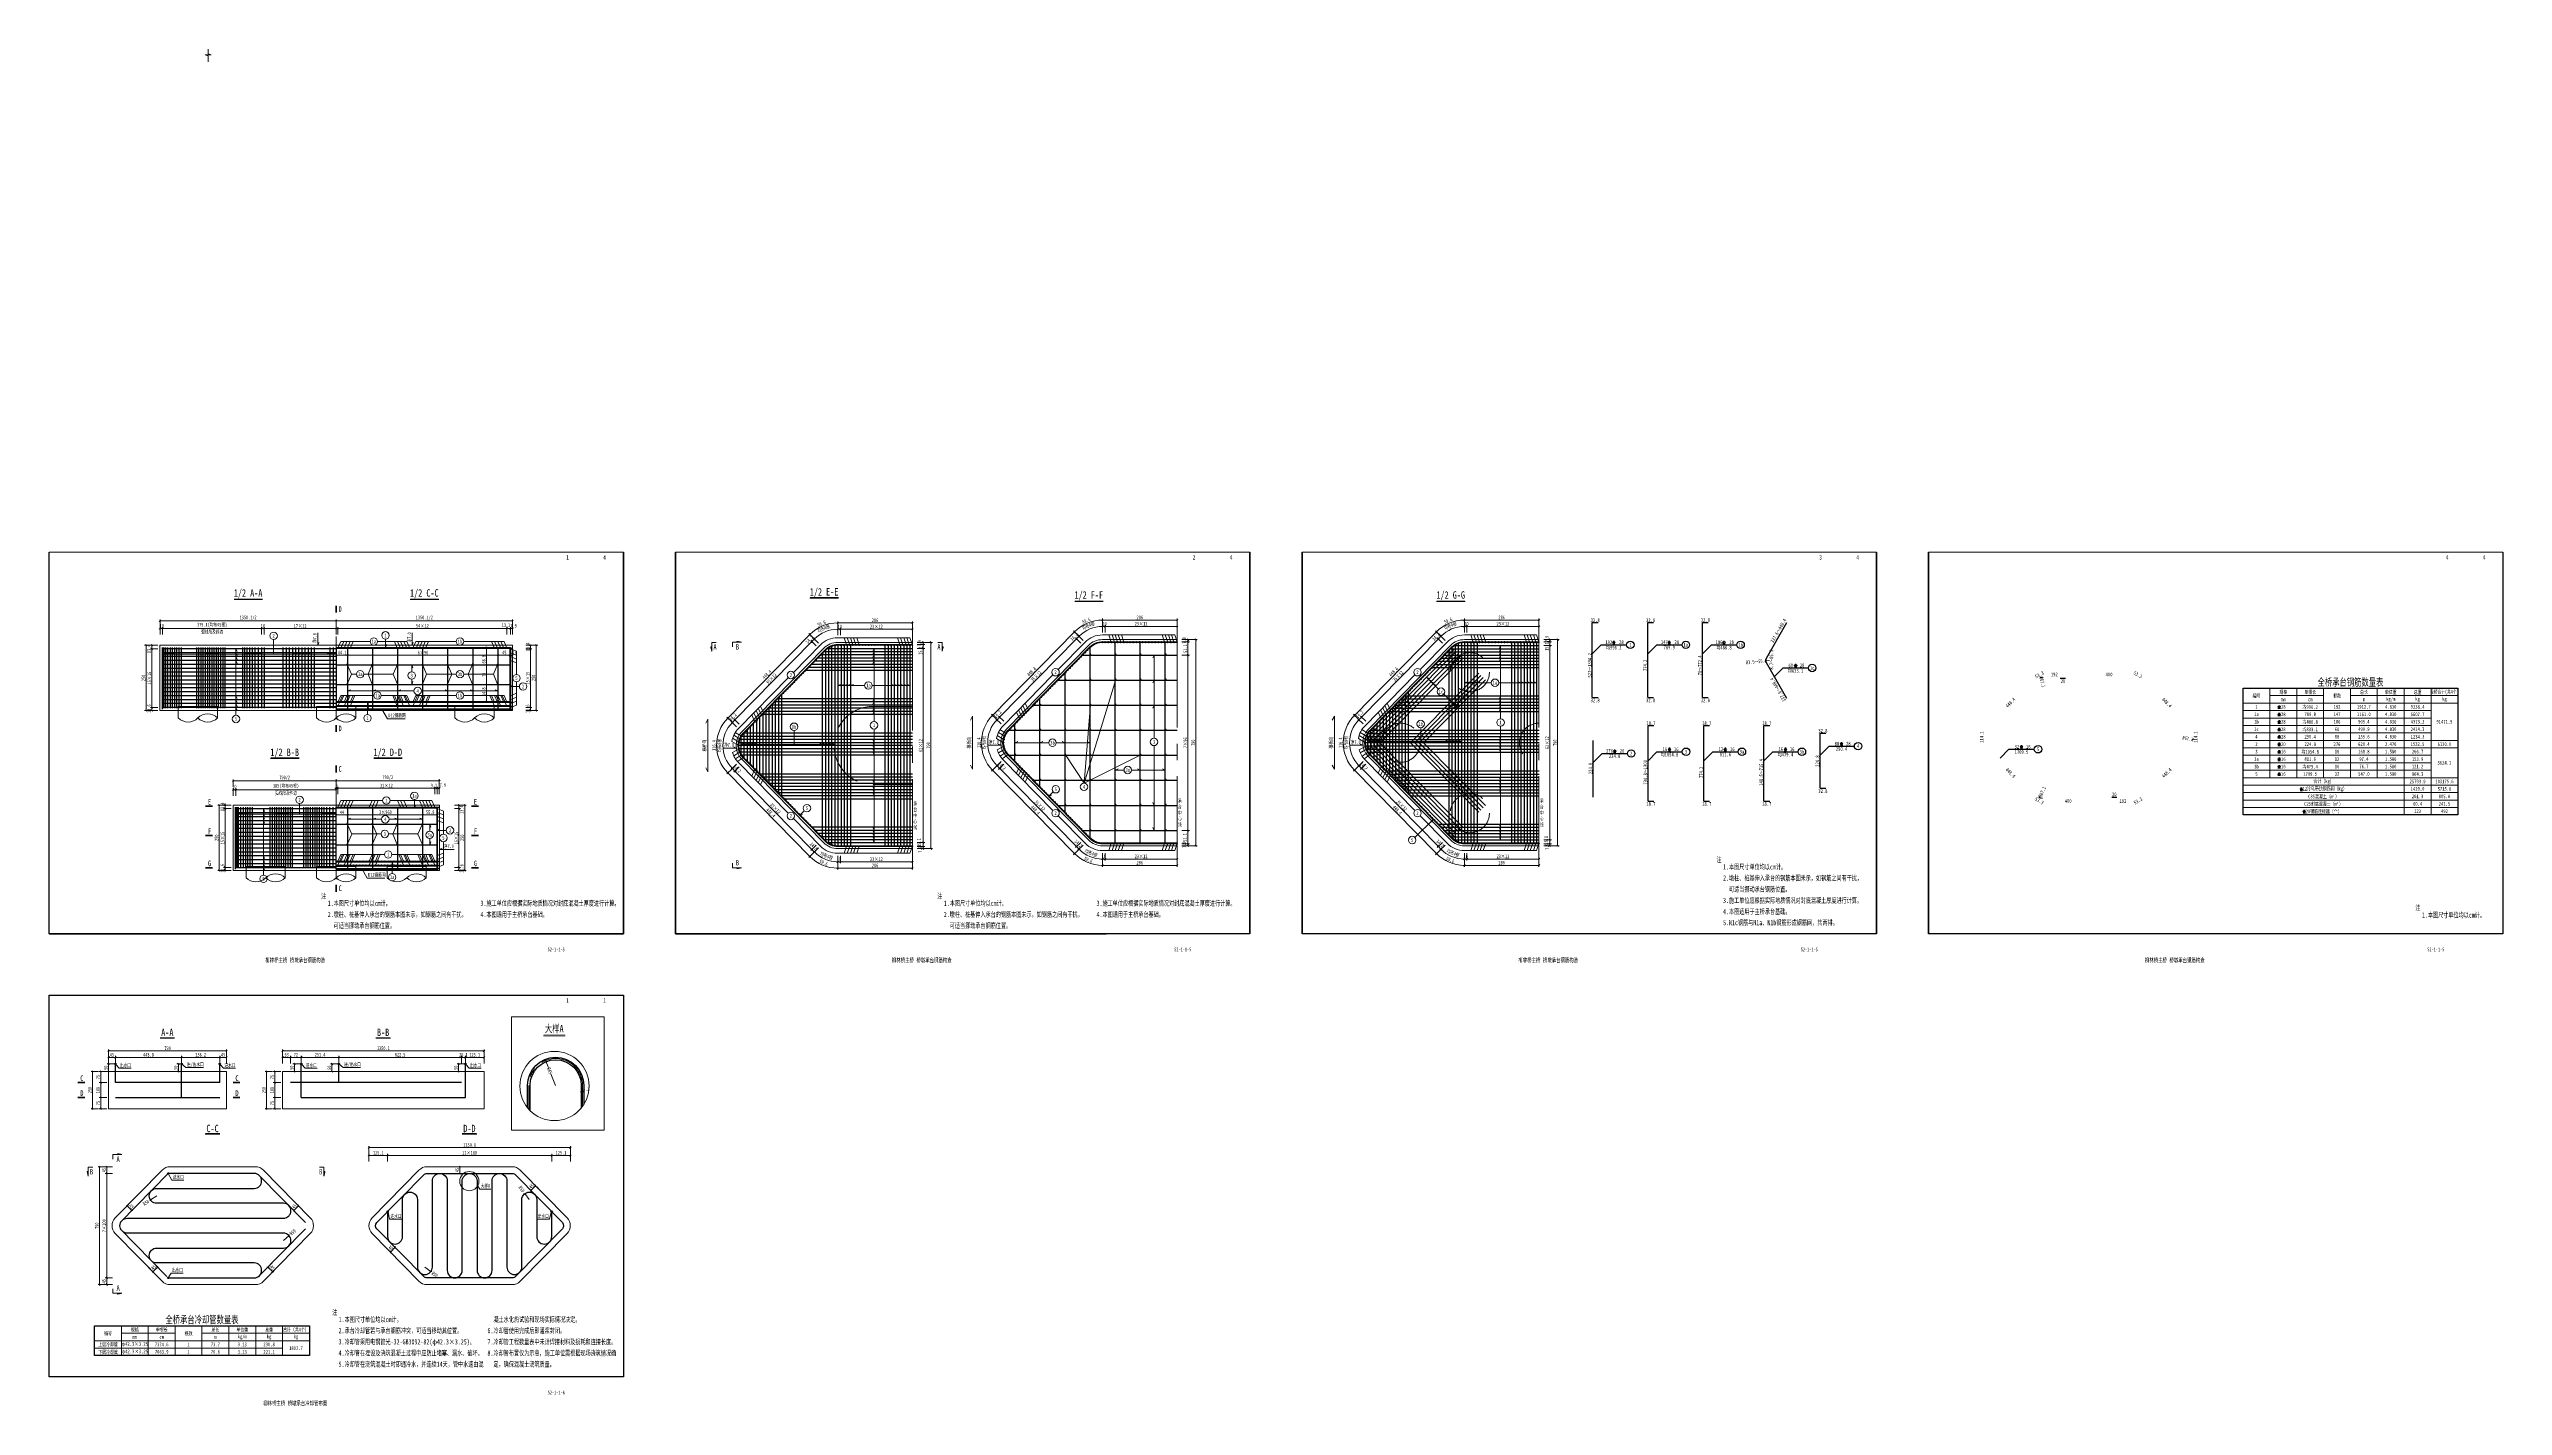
# Paper-space layout '布局1' of a CAD drawing. Header units: millimetres. Extents: x -117 to 1528, y -564 to 346.
# The model-space entities are those that its viewports show. They can reach past a viewport. Long polylines and large blocks are cut down to what shows.
import ezdxf
from ezdxf.enums import TextEntityAlignment as Align

# ---------------------------------------------------------------- set-up
doc = ezdxf.new("R2010")
doc.units = ezdxf.units.MM
doc.linetypes.add('CENTER2', pattern=[28.575, 19.05, -3.175, 3.175, -3.175])
doc.linetypes.add('DASHED', pattern=[0.75, 0.5, -0.25])
doc.layers.get('0').update_dxf_attribs({"lineweight": 15})
doc.layers.get('Defpoints').update_dxf_attribs({"color": 8})
for name, color, linetype, lineweight in [('Dim', 4, 'Continuous', 15), ('中心线', 2, 'CENTER2', 15), ('尺寸标注', 4, 'Continuous', 13), ('文字', 7, 'Continuous', 15), ('文本', 7, 'Continuous', 15), ('标注', 4, 'Continuous', 13), ('标注线及字体', 2, 'Continuous', 15), ('粗线', 3, 'Continuous', 35), ('细实线', 4, 'Continuous', 15), ('虚线', 7, 'DASHED', 15), ('钢筋', 1, 'Continuous', 30), ('钢筋标注', 7, 'Continuous', 13)]:
    doc.layers.add(name, color=color, linetype=linetype, lineweight=lineweight)
doc.styles.add('111', font='仿宋_GB2312.TTF', dxfattribs={"width": 0.7})
doc.styles.add('Annotative', font='')
doc.styles.add('BM_Dim', font='', dxfattribs={"width": 0.85})
doc.styles.add('FS', font='', dxfattribs={"width": 0.75})
doc.styles.get("Standard").update_dxf_attribs({"font": ''})
doc.styles.add('TJHZF', font='仿宋_GB2312.TTF', dxfattribs={"width": 0.72})
doc.styles.add('图号专用', font='仿宋_GB2312.TTF', dxfattribs={"width": 0.7})
doc.styles.get('Annotative').set_extended_font_data('仿宋_GB2312')
doc.styles.get('BM_Dim').set_extended_font_data('仿宋_GB2312')
doc.styles.get('FS').set_extended_font_data('仿宋_GB2312')
doc.styles.get('Standard').set_extended_font_data('仿宋_GB2312')
doc.dimstyles.new('200', dxfattribs={"dimscale": 0, "dimtxt": 2.5, "dimasz": 1, "dimexe": 1, "dimexo": 1, "dimgap": 0.6, "dimtad": 1, "dimdec": 1, "dimdsep": 46, "dimtxsty": '111', "dimblk": 'OBLIQUE', "dimcen": 0, "dimclrd": 4, "dimclre": 4, "dimclrt": 4, "dimadec": 1, "dimazin": 2, "dimtfac": 1, "dimtdec": 0, "dimtix": 1, "dimtmove": 2, "dimatfit": 3, "dimfxl": 4, "dimfxlon": 1, "dimtolj": 1, "dimlwd": -1, "dimlwe": -1, "dimarcsym": 0})

# ---------------------------------------------------------------- blocks, each defined once
blk = doc.blocks.new('1')
at = {"layer": '钢筋标注', "color": 0}
for p, q in [((3350.2, -1343.6), (3351.8, -1343.6)), ((3350.7, -1341.5), (3350.7, -1343.6)), ((3351.4, -1341.5), (3351.4, -1343.6))]:
    blk.add_line(p, q, dxfattribs=at)
at = {"layer": '钢筋标注', "color": 0, "extrusion": (0, 0, -1)}
blk.add_ellipse((3351, -1342.6), major_axis=(0.896, 0), ratio=0.515922, dxfattribs=at)
blk = doc.blocks.new('_Oblique')
at = {"color": 0, "linetype": 'ByBlock', "lineweight": -2}
blk.add_line((-0.5, -0.5), (0.5, 0.5), dxfattribs=at)
blk = doc.blocks.new('*D7')
at = {"color": 4}
for p, q in [((18037, 6745.2), (18037, 6757.7)), ((18037, 6755.2), (18041.2, 6755.2)), ((18041.2, 6745.2), (18041.2, 6757.7))]:
    blk.add_line(p, q, dxfattribs=at)
at = {"layer": 'Defpoints', "color": 0}
for p in [(18041.2, 6755.2), (18037, 6738.6), (18041.2, 6738.6)]:
    blk.add_point(p, dxfattribs=at)
at = {"color": 4, "xscale": 2.5, "yscale": 2.5, "zscale": 2.5, "rotation": 180}
blk.add_blockref('_Oblique', (18037, 6755.2), dxfattribs=at)
at = {"color": 4, "xscale": 2.5, "yscale": 2.5, "zscale": 2.5}
blk.add_blockref('_Oblique', (18041.2, 6755.2), dxfattribs=at)
at = {"color": 4, "insert": (18045.3, 6758.7), "char_height": 6.25, "attachment_point": 5, "style": '111'}
blk.add_mtext('\\A1;4.2', dxfattribs=at)
blk = doc.blocks.new('*D8')
at = {"color": 4}
for p, q in [((17981.9, 6795), (17977, 6806.8)), ((17986.1, 6784.6), (17994.1, 6765.2))]:
    blk.add_line(p, q, dxfattribs=at)
at = {"layer": 'Defpoints', "color": 0}
for p in [(17977, 6806.8), (17994.1, 6765.2)]:
    blk.add_point(p, dxfattribs=at)
at = {"color": 4, "xscale": 2.5, "yscale": 2.5, "zscale": 2.5, "rotation": 112.406368955348}
blk.add_blockref('_Oblique', (17977, 6806.8), dxfattribs=at)
at = {"color": 4, "insert": (17984, 6789.8), "char_height": 6.25, "attachment_point": 5, "rotation": 292.4064, "style": '111'}
blk.add_mtext('\\A1;R45', dxfattribs=at)
blk = doc.blocks.new('三级钢')
at = {"color": 7, "lineweight": 18}
for p, q in [((-0.2, -1.13), (-0.2, 1.22)), ((0.2, -1.13), (0.2, 1.22)), ((-0.8, -1.13), (0.78, -1.13))]:
    blk.add_line(p, q, dxfattribs=at)
blk.add_ellipse((0, 0), major_axis=(0.966, 0), ratio=0.701732, dxfattribs=at)
blk = doc.blocks.new('gjdy')
at = {"lineweight": 25}
for p, q in [((0, 0), (6, 6)), ((6, 6), (23, 6))]:
    blk.add_line(p, q, dxfattribs=at)
blk.add_circle((25.5, 6), 2.5, dxfattribs=at)
at = {"xscale": 0.9600000000209548, "yscale": 0.9600000000209548, "zscale": 0.9600000000209548}
blk.add_blockref('三级钢', (14.42, 7.59), dxfattribs=at)
blk = doc.blocks.new('*D9')
at = {"color": 4}
for p in [(20180.7, 7939), (20165.6, 7937.7)]:
    blk.add_line(p, (20165.6, 7937.7), dxfattribs=at)
at = {"layer": 'Defpoints', "color": 0}
for p in [(20165.6, 7937.7), (20180.7, 7939)]:
    blk.add_point(p, dxfattribs=at)
at = {"color": 4, "xscale": 5.714285714285715, "yscale": 5.714285714285715, "zscale": 5.714285714285715, "rotation": 5.136005724224105}
blk.add_blockref('_Oblique', (20165.6, 7937.7), dxfattribs=at)
at = {"color": 4, "insert": (20130.3, 7934.5), "char_height": 14.286, "attachment_point": 5, "rotation": 5.136, "style": '111'}
blk.add_mtext('\\A1;R3.5～55.1', dxfattribs=at)
blk = doc.blocks.new('剖面箭头')
at = {"ltscale": 10}
h = blk.add_hatch(dxfattribs=at)
h.set_pattern_fill('ANSI31', color=2, style=0)
h.set_pattern_definition([(45, (-182.99888, -777.8594), (-0.088388348, 0.088388348), [])])
h.paths.add_polyline_path([(6, -3), (3.15, -3), (3, -3.6)])
at = {"color": 3, "ltscale": 10}
blk.add_line((0, 0), (0, -3), dxfattribs=at)
at = {"color": 2, "ltscale": 10}
for p, q in [((0, -3), (6, -3)), ((6, -3), (3, -3.6)), ((3, -3.6), (3.15, -3))]:
    blk.add_line(p, q, dxfattribs=at)
blk = doc.blocks.new('*D13')
at = {"color": 4}
for p, q in [((14416.2, 5741.9), (14366.2, 5741.9)), ((14376.2, 5696.9), (14376.2, 5741.9)), ((14416.2, 5696.9), (14366.2, 5696.9))]:
    blk.add_line(p, q, dxfattribs=at)
at = {"layer": 'Defpoints', "color": 0}
for p in [(14376.2, 5741.9), (14843.3, 5741.9), (14843.3, 5696.9)]:
    blk.add_point(p, dxfattribs=at)
at = {"color": 4, "xscale": 10, "yscale": 10, "zscale": 10}
for p, rotation in [((14376.2, 5741.9), 90), ((14376.2, 5696.9), 270)]:
    blk.add_blockref('_Oblique', p, dxfattribs=dict(at, rotation=rotation))
at = {"color": 4, "insert": (14358.6, 5719.4), "char_height": 25, "attachment_point": 5, "rotation": 90, "style": '111'}
blk.add_mtext('\\A1;45', dxfattribs=at)
blk = doc.blocks.new('*D14')
at = {"color": 4}
for p, q in [((14416.2, 5696.9), (14366.2, 5696.9)), ((14376.2, 4996.9), (14376.2, 5696.9)), ((14416.2, 4996.9), (14366.2, 4996.9))]:
    blk.add_line(p, q, dxfattribs=at)
at = {"layer": 'Defpoints', "color": 0}
for p in [(14376.2, 5696.9), (14843.3, 5696.9), (14843.3, 4996.9)]:
    blk.add_point(p, dxfattribs=at)
at = {"color": 4, "xscale": 10, "yscale": 10, "zscale": 10}
for p, rotation in [((14376.2, 5696.9), 90), ((14376.2, 4996.9), 270)]:
    blk.add_blockref('_Oblique', p, dxfattribs=dict(at, rotation=rotation))
at = {"color": 4, "insert": (14358.3, 5346.9), "char_height": 25, "attachment_point": 5, "rotation": 90, "style": '111'}
blk.add_mtext('\\A1;7×100', dxfattribs=at)
blk = doc.blocks.new('*D15')
at = {"color": 4}
for p, q in [((14416.2, 4996.9), (14366.2, 4996.9)), ((14376.2, 4996.9), (14376.2, 4951.9)), ((14416.2, 4951.9), (14366.2, 4951.9))]:
    blk.add_line(p, q, dxfattribs=at)
at = {"layer": 'Defpoints', "color": 0}
for p in [(14843.3, 4996.9), (14376.2, 4951.9), (14843.3, 4951.9)]:
    blk.add_point(p, dxfattribs=at)
at = {"color": 4, "xscale": 10, "yscale": 10, "zscale": 10}
for p, rotation in [((14376.2, 4996.9), 90), ((14376.2, 4951.9), 270)]:
    blk.add_blockref('_Oblique', p, dxfattribs=dict(at, rotation=rotation))
at = {"color": 4, "insert": (14358.6, 4974.4), "char_height": 25, "attachment_point": 5, "rotation": 90, "style": '111'}
blk.add_mtext('\\A1;45', dxfattribs=at)
blk = doc.blocks.new('*D16')
at = {"color": 4}
for p, q in [((14368.6, 5741.9), (14318.6, 5741.9)), ((14328.6, 5741.9), (14328.6, 4951.9)), ((14368.6, 4951.9), (14318.6, 4951.9))]:
    blk.add_line(p, q, dxfattribs=at)
at = {"layer": 'Defpoints', "color": 0}
for p in [(14830.8, 5741.9), (14328.6, 4951.9), (14829.9, 4951.9)]:
    blk.add_point(p, dxfattribs=at)
at = {"color": 4, "xscale": 10, "yscale": 10, "zscale": 10}
for p, rotation in [((14328.6, 5741.9), 90), ((14328.6, 4951.9), 270)]:
    blk.add_blockref('_Oblique', p, dxfattribs=dict(at, rotation=rotation))
at = {"color": 4, "insert": (14310.7, 5346.9), "char_height": 25, "attachment_point": 5, "rotation": 90, "style": '111'}
blk.add_mtext('\\A1;790', dxfattribs=at)
blk = doc.blocks.new('*D17')
at = {"color": 4}
for p, q in [((15604, 5474.8), (15636.8, 5441.3)), ((15629.8, 5448.5), (15662, 5480)), ((15636.1, 5506.4), (15669, 5472.8))]:
    blk.add_line(p, q, dxfattribs=at)
at = {"layer": 'Defpoints', "color": 0}
for p in [(15629.1, 5513.5), (15596.9, 5482), (15662, 5480)]:
    blk.add_point(p, dxfattribs=at)
at = {"color": 4, "xscale": 10, "yscale": 10, "zscale": 10}
for p, rotation in [((15662, 5480), 44.46454101443378), ((15629.8, 5448.5), 224.4645410144338)]:
    blk.add_blockref('_Oblique', p, dxfattribs=dict(at, rotation=rotation))
at = {"color": 4, "insert": (15633.6, 5476.8), "char_height": 25, "attachment_point": 5, "rotation": 44.4645, "style": '111'}
blk.add_mtext('\\A1;45', dxfattribs=at)
blk = doc.blocks.new('*D18')
at = {"color": 4}
for p, q in [((14657.3, 5066.6), (14692.4, 5031)), ((14717.5, 5069.6), (14685.4, 5038.1)), ((14689.5, 5098.2), (14724.5, 5062.5))]:
    blk.add_line(p, q, dxfattribs=at)
at = {"layer": 'Defpoints', "color": 0}
for p in [(14676, 5111.9), (14643.8, 5080.4), (14685.4, 5038.1)]:
    blk.add_point(p, dxfattribs=at)
at = {"color": 4, "xscale": 10, "yscale": 10, "zscale": 10}
for p, rotation in [((14717.5, 5069.6), 44.46454101443467), ((14685.4, 5038.1), 224.4645410144346)]:
    blk.add_blockref('_Oblique', p, dxfattribs=dict(at, rotation=rotation))
at = {"color": 4, "insert": (14689.1, 5066.4), "char_height": 25, "attachment_point": 5, "rotation": 44.4645, "style": '111'}
blk.add_mtext('\\A1;45', dxfattribs=at)
blk = doc.blocks.new('*D19')
at = {"color": 4}
for p, q in [((14538.7, 5506.4), (14505.8, 5472.8)), ((14544.9, 5448.5), (14512.8, 5480)), ((14570.8, 5474.8), (14537.9, 5441.3))]:
    blk.add_line(p, q, dxfattribs=at)
at = {"layer": 'Defpoints', "color": 0}
for p in [(14545.7, 5513.5), (14512.8, 5480), (14577.8, 5482)]:
    blk.add_point(p, dxfattribs=at)
at = {"color": 4, "xscale": 10, "yscale": 10, "zscale": 10}
for p, rotation in [((14512.8, 5480), 135.5354589855662), ((14544.9, 5448.5), 315.5354589855663)]:
    blk.add_blockref('_Oblique', p, dxfattribs=dict(at, rotation=rotation))
at = {"color": 4, "insert": (14541.2, 5476.8), "char_height": 25, "attachment_point": 5, "rotation": 315.5355, "style": '111'}
blk.add_mtext('\\A1;45', dxfattribs=at)
blk = doc.blocks.new('*D20')
at = {"color": 4}
for p, q in [((15485.3, 5098.2), (15450.3, 5062.5)), ((15457.3, 5069.6), (15489.4, 5038.1)), ((15517.4, 5066.6), (15482.4, 5031))]:
    blk.add_line(p, q, dxfattribs=at)
at = {"layer": 'Defpoints', "color": 0}
for p in [(15498.8, 5111.9), (15530.9, 5080.4), (15489.4, 5038.1)]:
    blk.add_point(p, dxfattribs=at)
at = {"color": 4, "xscale": 10, "yscale": 10, "zscale": 10}
for p, rotation in [((15457.3, 5069.6), 135.5354589855654), ((15489.4, 5038.1), 315.5354589855653)]:
    blk.add_blockref('_Oblique', p, dxfattribs=dict(at, rotation=rotation))
at = {"color": 4, "insert": (15485.7, 5066.4), "char_height": 25, "attachment_point": 5, "rotation": 315.5355, "style": '111'}
blk.add_mtext('\\A1;45', dxfattribs=at)
blk = doc.blocks.new('*D21')
at = {"color": 4}
for p, q in [((14669.5, 5520), (14711.6, 5546.9)), ((14711.6, 5546.9), (14669.5, 5520))]:
    blk.add_line(p, q, dxfattribs=at)
at = {"layer": 'Defpoints', "color": 0}
for p in [(14669.5, 5520), (14711.6, 5546.9)]:
    blk.add_point(p, dxfattribs=at)
at = {"color": 4, "xscale": 10, "yscale": 10, "zscale": 10, "rotation": 212.5880183546591}
blk.add_blockref('_Oblique', (14669.5, 5520), dxfattribs=at)
at = {"color": 4, "insert": (14640.5, 5501.5), "char_height": 25, "attachment_point": 5, "rotation": 32.588, "style": '111'}
blk.add_mtext('\\A1;R50', dxfattribs=at)
blk = doc.blocks.new('*D22')
at = {"color": 4}
for p, q in [((15598.4, 5280.4), (15561.3, 5246.9)), ((15561.3, 5246.9), (15598.4, 5280.4))]:
    blk.add_line(p, q, dxfattribs=at)
at = {"layer": 'Defpoints', "color": 0}
for p in [(15598.4, 5280.4), (15561.3, 5246.9)]:
    blk.add_point(p, dxfattribs=at)
at = {"color": 4, "xscale": 10, "yscale": 10, "zscale": 10, "rotation": 42.02764169943968}
blk.add_blockref('_Oblique', (15598.4, 5280.4), dxfattribs=at)
at = {"color": 4, "insert": (15623.8, 5303.3), "char_height": 25, "attachment_point": 5, "rotation": 42.0276, "style": '111'}
blk.add_mtext('\\A1;R50', dxfattribs=at)
blk = doc.blocks.new('*D23')
at = {"color": 4}
for p, q in [((16134.2, 5777.6), (16134.2, 5827.6)), ((16134.2, 5817.6), (16259.3, 5817.6)), ((16259.3, 5777.6), (16259.3, 5827.6))]:
    blk.add_line(p, q, dxfattribs=at)
at = {"layer": 'Defpoints', "color": 0}
for p in [(16259.3, 5817.6), (16134.2, 5346.9), (16259.3, 5339.7)]:
    blk.add_point(p, dxfattribs=at)
at = {"color": 4, "xscale": 10, "yscale": 10, "zscale": 10, "rotation": 180}
blk.add_blockref('_Oblique', (16134.2, 5817.6), dxfattribs=at)
at = {"color": 4, "xscale": 10, "yscale": 10, "zscale": 10}
blk.add_blockref('_Oblique', (16259.3, 5817.6), dxfattribs=at)
at = {"color": 4, "insert": (16196.8, 5835.2), "char_height": 25, "attachment_point": 5, "style": '111'}
blk.add_mtext('\\A1;125.1', dxfattribs=at)
blk = doc.blocks.new('*D24')
at = {"color": 4}
for p, q in [((16259.3, 5777.6), (16259.3, 5827.6)), ((16259.3, 5817.6), (17359.3, 5817.6)), ((17359.3, 5777.6), (17359.3, 5827.6))]:
    blk.add_line(p, q, dxfattribs=at)
at = {"layer": 'Defpoints', "color": 0}
for p in [(17359.3, 5817.6), (17359.3, 5357.2), (16259.3, 5339.7)]:
    blk.add_point(p, dxfattribs=at)
at = {"color": 4, "xscale": 10, "yscale": 10, "zscale": 10, "rotation": 180}
blk.add_blockref('_Oblique', (16259.3, 5817.6), dxfattribs=at)
at = {"color": 4, "xscale": 10, "yscale": 10, "zscale": 10}
blk.add_blockref('_Oblique', (17359.3, 5817.6), dxfattribs=at)
at = {"color": 4, "insert": (16809.3, 5835.5), "char_height": 25, "attachment_point": 5, "style": '111'}
blk.add_mtext('\\A1;11×100', dxfattribs=at)
blk = doc.blocks.new('*D25')
at = {"color": 4}
for p, q in [((17359.3, 5777.6), (17359.3, 5827.6)), ((17484.4, 5817.6), (17359.3, 5817.6)), ((17484.4, 5777.6), (17484.4, 5827.6))]:
    blk.add_line(p, q, dxfattribs=at)
at = {"layer": 'Defpoints', "color": 0}
for p in [(17359.3, 5817.6), (17359.3, 5357.2), (17484.4, 5346.9)]:
    blk.add_point(p, dxfattribs=at)
at = {"color": 4, "xscale": 10, "yscale": 10, "zscale": 10, "rotation": 180}
blk.add_blockref('_Oblique', (17359.3, 5817.6), dxfattribs=at)
at = {"color": 4, "xscale": 10, "yscale": 10, "zscale": 10}
blk.add_blockref('_Oblique', (17484.4, 5817.6), dxfattribs=at)
at = {"color": 4, "insert": (17421.8, 5835.2), "char_height": 25, "attachment_point": 5, "style": '111'}
blk.add_mtext('\\A1;125.1', dxfattribs=at)
blk = doc.blocks.new('*D26')
at = {"color": 4}
for p, q in [((16134.2, 5830.2), (16134.2, 5880.2)), ((16134.2, 5870.2), (17484.4, 5870.2)), ((17484.4, 5830.2), (17484.4, 5880.2))]:
    blk.add_line(p, q, dxfattribs=at)
at = {"layer": 'Defpoints', "color": 0}
for p in [(17484.4, 5870.2), (16134.2, 5346.9), (17484.4, 5346.9)]:
    blk.add_point(p, dxfattribs=at)
at = {"color": 4, "xscale": 10, "yscale": 10, "zscale": 10, "rotation": 180}
blk.add_blockref('_Oblique', (16134.2, 5870.2), dxfattribs=at)
at = {"color": 4, "xscale": 10, "yscale": 10, "zscale": 10}
blk.add_blockref('_Oblique', (17484.4, 5870.2), dxfattribs=at)
at = {"color": 4, "insert": (16809.3, 5888.1), "char_height": 25, "attachment_point": 5, "style": '111'}
blk.add_mtext('\\A1;1350.1', dxfattribs=at)
blk = doc.blocks.new('*D27')
at = {"color": 4}
for p, q in [((16718.9, 5741.9), (16753.5, 5741.9)), ((16743.5, 5696.9), (16743.5, 5741.9)), ((16718.9, 5696.9), (16753.5, 5696.9))]:
    blk.add_line(p, q, dxfattribs=at)
at = {"layer": 'Defpoints', "color": 0}
for p in [(16708.9, 5741.9), (16743.5, 5741.9), (16708.9, 5696.9)]:
    blk.add_point(p, dxfattribs=at)
at = {"color": 4, "xscale": 10, "yscale": 10, "zscale": 10}
for p, rotation in [((16743.5, 5741.9), 90), ((16743.5, 5696.9), 270)]:
    blk.add_blockref('_Oblique', p, dxfattribs=dict(at, rotation=rotation))
at = {"color": 4, "insert": (16725.9, 5719.4), "char_height": 25, "attachment_point": 5, "rotation": 90, "style": '111'}
blk.add_mtext('\\A1;45', dxfattribs=at)
blk = doc.blocks.new('*D28')
at = {"color": 4}
for p, q in [((16281.6, 5230.5), (16316.8, 5195)), ((16249.6, 5198.8), (16284.8, 5163.3)), ((16309.7, 5202.1), (16277.8, 5170.4))]:
    blk.add_line(p, q, dxfattribs=at)
at = {"layer": 'Defpoints', "color": 0}
for p in [(16273.6, 5238.5), (16241.6, 5206.9), (16277.8, 5170.4)]:
    blk.add_point(p, dxfattribs=at)
at = {"color": 4, "xscale": 10, "yscale": 10, "zscale": 10}
for p, rotation in [((16309.7, 5202.1), 44.73553191017168), ((16277.8, 5170.4), 224.7355319101717)]:
    blk.add_blockref('_Oblique', p, dxfattribs=dict(at, rotation=rotation))
at = {"color": 4, "insert": (16281.4, 5198.7), "char_height": 25, "attachment_point": 5, "rotation": 44.7355, "style": '111'}
blk.add_mtext('\\A1;45', dxfattribs=at)
blk = doc.blocks.new('*D29')
at = {"color": 4}
for p, q in [((17219.7, 5583), (17251.8, 5614.5)), ((17270.1, 5595.9), (17244.8, 5621.6)), ((17238, 5564.4), (17212.7, 5590.1))]:
    blk.add_line(p, q, dxfattribs=at)
at = {"layer": 'Defpoints', "color": 0}
for p in [(17251.8, 5614.5), (17245, 5557.3), (17277.1, 5588.8)]:
    blk.add_point(p, dxfattribs=at)
at = {"color": 4, "xscale": 10, "yscale": 10, "zscale": 10}
for p, rotation in [((17251.8, 5614.5), 44.4645410144354), ((17219.7, 5583), 224.4645410144354)]:
    blk.add_blockref('_Oblique', p, dxfattribs=dict(at, rotation=rotation))
at = {"color": 4, "insert": (17223.4, 5611.3), "char_height": 25, "attachment_point": 5, "rotation": 44.4645, "style": '111'}
blk.add_mtext('\\A1;45', dxfattribs=at)
blk = doc.blocks.new('*D30')
at = {"color": 4}
for p, q in [((16549, 5039.4), (16509.3, 5069.8)), ((16509.3, 5069.8), (16549, 5039.4))]:
    blk.add_line(p, q, dxfattribs=at)
at = {"layer": 'Defpoints', "color": 0}
for p in [(16509.3, 5069.8), (16549, 5039.4)]:
    blk.add_point(p, dxfattribs=at)
at = {"color": 4, "xscale": 10, "yscale": 10, "zscale": 10, "rotation": 322.6106037080652}
blk.add_blockref('_Oblique', (16549, 5039.4), dxfattribs=at)
at = {"color": 4, "insert": (16575.7, 5019), "char_height": 25, "attachment_point": 5, "rotation": 322.6106, "style": '111'}
blk.add_mtext('\\A1;R50', dxfattribs=at)
blk = doc.blocks.new('*D31')
at = {"color": 4}
for p, q in [((17179.7, 5562.5), (17209.3, 5522.2)), ((17209.3, 5522.2), (17179.7, 5562.5))]:
    blk.add_line(p, q, dxfattribs=at)
at = {"layer": 'Defpoints', "color": 0}
for p in [(17179.7, 5562.5), (17209.3, 5522.2)]:
    blk.add_point(p, dxfattribs=at)
at = {"color": 4, "xscale": 10, "yscale": 10, "zscale": 10, "rotation": 126.2996953614516}
blk.add_blockref('_Oblique', (17179.7, 5562.5), dxfattribs=at)
at = {"color": 4, "insert": (17157.6, 5592.7), "char_height": 25, "attachment_point": 5, "rotation": 306.2997, "style": '111'}
blk.add_mtext('\\A1;R50', dxfattribs=at)
blk = doc.blocks.new('*D32')
at = {"color": 4}
for p, q in [((14389.2, 6435.2), (14389.2, 6485.2)), ((14434.2, 6475.2), (14389.2, 6475.2)), ((14434.2, 6435.2), (14434.2, 6485.2))]:
    blk.add_line(p, q, dxfattribs=at)
at = {"layer": 'Defpoints', "color": 0}
for p in [(14389.2, 6475.2), (14389.2, 6306.2), (14434.2, 6306.2)]:
    blk.add_point(p, dxfattribs=at)
at = {"color": 4, "xscale": 10, "yscale": 10, "zscale": 10, "rotation": 180}
blk.add_blockref('_Oblique', (14389.2, 6475.2), dxfattribs=at)
at = {"color": 4, "xscale": 10, "yscale": 10, "zscale": 10}
blk.add_blockref('_Oblique', (14434.2, 6475.2), dxfattribs=at)
at = {"color": 4, "insert": (14411.7, 6492.8), "char_height": 25, "attachment_point": 5, "style": '111'}
blk.add_mtext('\\A1;45', dxfattribs=at)
blk = doc.blocks.new('*D33')
at = {"color": 4}
for p, q in [((14434.2, 6435.2), (14434.2, 6485.2)), ((14434.2, 6475.2), (14878.1, 6475.2)), ((14878.1, 6435.2), (14878.1, 6485.2))]:
    blk.add_line(p, q, dxfattribs=at)
at = {"layer": 'Defpoints', "color": 0}
for p in [(14878.1, 6475.2), (14434.2, 6306.2), (14878.1, 6306.2)]:
    blk.add_point(p, dxfattribs=at)
at = {"color": 4, "xscale": 10, "yscale": 10, "zscale": 10, "rotation": 180}
blk.add_blockref('_Oblique', (14434.2, 6475.2), dxfattribs=at)
at = {"color": 4, "xscale": 10, "yscale": 10, "zscale": 10}
blk.add_blockref('_Oblique', (14878.1, 6475.2), dxfattribs=at)
at = {"color": 4, "insert": (14656.2, 6493.1), "char_height": 25, "attachment_point": 5, "style": '111'}
blk.add_mtext('\\A1;443.8', dxfattribs=at)
blk = doc.blocks.new('*D34')
at = {"color": 4}
for p, q in [((14878.1, 6435.2), (14878.1, 6485.2)), ((14878.1, 6475.2), (15134.2, 6475.2)), ((15134.2, 6435.2), (15134.2, 6485.2))]:
    blk.add_line(p, q, dxfattribs=at)
at = {"layer": 'Defpoints', "color": 0}
for p in [(15134.2, 6475.2), (14878.1, 6306.2), (15134.2, 6306.2)]:
    blk.add_point(p, dxfattribs=at)
at = {"color": 4, "xscale": 10, "yscale": 10, "zscale": 10, "rotation": 180}
blk.add_blockref('_Oblique', (14878.1, 6475.2), dxfattribs=at)
at = {"color": 4, "xscale": 10, "yscale": 10, "zscale": 10}
blk.add_blockref('_Oblique', (15134.2, 6475.2), dxfattribs=at)
at = {"color": 4, "insert": (15006.2, 6493.1), "char_height": 25, "attachment_point": 5, "style": '111'}
blk.add_mtext('\\A1;256.2', dxfattribs=at)
blk = doc.blocks.new('*D35')
at = {"color": 4}
for p, q in [((15134.2, 6435.2), (15134.2, 6485.2)), ((15134.2, 6475.2), (15179.2, 6475.2)), ((15179.2, 6435.2), (15179.2, 6485.2))]:
    blk.add_line(p, q, dxfattribs=at)
at = {"layer": 'Defpoints', "color": 0}
for p in [(15179.2, 6475.2), (15134.2, 6306.2), (15179.2, 6306.2)]:
    blk.add_point(p, dxfattribs=at)
at = {"color": 4, "xscale": 10, "yscale": 10, "zscale": 10, "rotation": 180}
blk.add_blockref('_Oblique', (15134.2, 6475.2), dxfattribs=at)
at = {"color": 4, "xscale": 10, "yscale": 10, "zscale": 10}
blk.add_blockref('_Oblique', (15179.2, 6475.2), dxfattribs=at)
at = {"color": 4, "insert": (15156.7, 6492.8), "char_height": 25, "attachment_point": 5, "style": '111'}
blk.add_mtext('\\A1;45', dxfattribs=at)
blk = doc.blocks.new('*D36')
at = {"color": 4}
for p, q in [((14389.2, 6478.6), (14389.2, 6528.6)), ((14389.2, 6518.6), (15179.2, 6518.6)), ((15179.2, 6478.6), (15179.2, 6528.6))]:
    blk.add_line(p, q, dxfattribs=at)
at = {"layer": 'Defpoints', "color": 0}
for p in [(15179.2, 6518.6), (15179.2, 6381.2), (14389.2, 6371.7)]:
    blk.add_point(p, dxfattribs=at)
at = {"color": 4, "xscale": 10, "yscale": 10, "zscale": 10, "rotation": 180}
blk.add_blockref('_Oblique', (14389.2, 6518.6), dxfattribs=at)
at = {"color": 4, "xscale": 10, "yscale": 10, "zscale": 10}
blk.add_blockref('_Oblique', (15179.2, 6518.6), dxfattribs=at)
at = {"color": 4, "insert": (14784.2, 6536.5), "char_height": 25, "attachment_point": 5, "style": '111'}
blk.add_mtext('\\A1;790', dxfattribs=at)
blk = doc.blocks.new('*D37')
at = {"color": 4}
for p, q in [((14376.5, 6381.2), (14326.5, 6381.2)), ((14336.5, 6381.2), (14336.5, 6306.2)), ((14376.5, 6306.2), (14326.5, 6306.2))]:
    blk.add_line(p, q, dxfattribs=at)
at = {"layer": 'Defpoints', "color": 0}
for p in [(14434.2, 6381.2), (14336.5, 6306.2), (14491.7, 6306.2)]:
    blk.add_point(p, dxfattribs=at)
at = {"color": 4, "xscale": 10, "yscale": 10, "zscale": 10}
for p, rotation in [((14336.5, 6381.2), 90), ((14336.5, 6306.2), 270)]:
    blk.add_blockref('_Oblique', p, dxfattribs=dict(at, rotation=rotation))
at = {"color": 4, "insert": (14318.9, 6343.7), "char_height": 25, "attachment_point": 5, "rotation": 90, "style": '111'}
blk.add_mtext('\\A1;75', dxfattribs=at)
blk = doc.blocks.new('*D38')
at = {"color": 4}
for p, q in [((14376.5, 6306.2), (14326.5, 6306.2)), ((14336.5, 6306.2), (14336.5, 6206.2)), ((14376.5, 6206.2), (14326.5, 6206.2))]:
    blk.add_line(p, q, dxfattribs=at)
at = {"layer": 'Defpoints', "color": 0}
for p in [(14491.7, 6306.2), (14336.5, 6206.2), (14491.7, 6206.2)]:
    blk.add_point(p, dxfattribs=at)
at = {"color": 4, "xscale": 10, "yscale": 10, "zscale": 10}
for p, rotation in [((14336.5, 6306.2), 90), ((14336.5, 6206.2), 270)]:
    blk.add_blockref('_Oblique', p, dxfattribs=dict(at, rotation=rotation))
at = {"color": 4, "insert": (14318.6, 6256.2), "char_height": 25, "attachment_point": 5, "rotation": 90, "style": '111'}
blk.add_mtext('\\A1;100', dxfattribs=at)
blk = doc.blocks.new('*D39')
at = {"color": 4}
for p, q in [((14376.5, 6206.2), (14326.5, 6206.2)), ((14336.5, 6206.2), (14336.5, 6131.2)), ((14376.5, 6131.2), (14326.5, 6131.2))]:
    blk.add_line(p, q, dxfattribs=at)
at = {"layer": 'Defpoints', "color": 0}
for p in [(14491.7, 6206.2), (14336.5, 6131.2), (14491.7, 6131.2)]:
    blk.add_point(p, dxfattribs=at)
at = {"color": 4, "xscale": 10, "yscale": 10, "zscale": 10}
for p, rotation in [((14336.5, 6206.2), 90), ((14336.5, 6131.2), 270)]:
    blk.add_blockref('_Oblique', p, dxfattribs=dict(at, rotation=rotation))
at = {"color": 4, "insert": (14318.9, 6168.7), "char_height": 25, "attachment_point": 5, "rotation": 90, "style": '111'}
blk.add_mtext('\\A1;75', dxfattribs=at)
blk = doc.blocks.new('*D40')
at = {"color": 4}
for p, q in [((14321.3, 6381.2), (14271.3, 6381.2)), ((14281.3, 6381.2), (14281.3, 6131.2)), ((14321.3, 6131.2), (14271.3, 6131.2))]:
    blk.add_line(p, q, dxfattribs=at)
at = {"layer": 'Defpoints', "color": 0}
for p in [(14436.6, 6381.2), (14281.3, 6131.2), (14436.6, 6131.2)]:
    blk.add_point(p, dxfattribs=at)
at = {"color": 4, "xscale": 10, "yscale": 10, "zscale": 10}
for p, rotation in [((14281.3, 6381.2), 90), ((14281.3, 6131.2), 270)]:
    blk.add_blockref('_Oblique', p, dxfattribs=dict(at, rotation=rotation))
at = {"color": 4, "insert": (14263.4, 6256.2), "char_height": 25, "attachment_point": 5, "rotation": 90, "style": '111'}
blk.add_mtext('\\A1;250', dxfattribs=at)
blk = doc.blocks.new('*D41')
at = {"color": 4}
for p, q in [((14424.2, 6431.2), (14378.4, 6431.2)), ((14388.4, 6431.2), (14388.4, 6381.2)), ((14428.4, 6381.2), (14378.4, 6381.2))]:
    blk.add_line(p, q, dxfattribs=at)
at = {"layer": 'Defpoints', "color": 0}
for p in [(14434.2, 6431.2), (14388.4, 6381.2), (14491.7, 6381.2)]:
    blk.add_point(p, dxfattribs=at)
at = {"color": 4, "xscale": 10, "yscale": 10, "zscale": 10}
for p, rotation in [((14388.4, 6431.2), 90), ((14388.4, 6381.2), 270)]:
    blk.add_blockref('_Oblique', p, dxfattribs=dict(at, rotation=rotation))
at = {"color": 4, "insert": (14370.5, 6406.2), "char_height": 25, "attachment_point": 5, "rotation": 90, "style": '111'}
blk.add_mtext('\\A1;50', dxfattribs=at)
blk = doc.blocks.new('*D42')
at = {"color": 4}
for p, q in [((14866.5, 6431.2), (14846.8, 6431.2)), ((14856.8, 6431.2), (14856.8, 6381.2)), ((14866.5, 6381.2), (14846.8, 6381.2))]:
    blk.add_line(p, q, dxfattribs=at)
at = {"layer": 'Defpoints', "color": 0}
for p in [(14876.5, 6431.2), (14856.8, 6381.2), (14876.5, 6381.2)]:
    blk.add_point(p, dxfattribs=at)
at = {"color": 4, "xscale": 10, "yscale": 10, "zscale": 10}
for p, rotation in [((14856.8, 6431.2), 90), ((14856.8, 6381.2), 270)]:
    blk.add_blockref('_Oblique', p, dxfattribs=dict(at, rotation=rotation))
at = {"color": 4, "insert": (14838.9, 6406.2), "char_height": 25, "attachment_point": 5, "rotation": 90, "style": '111'}
blk.add_mtext('\\A1;50', dxfattribs=at)
blk = doc.blocks.new('*D43')
at = {"color": 4}
for p, q in [((15608.8, 6435.2), (15608.8, 6485.2)), ((15608.8, 6475.2), (15680.8, 6475.2)), ((15680.8, 6435.2), (15680.8, 6485.2))]:
    blk.add_line(p, q, dxfattribs=at)
at = {"layer": 'Defpoints', "color": 0}
for p in [(15680.8, 6475.2), (15680.8, 6381.2), (15608.8, 6306.2)]:
    blk.add_point(p, dxfattribs=at)
at = {"color": 4, "xscale": 10, "yscale": 10, "zscale": 10, "rotation": 180}
blk.add_blockref('_Oblique', (15608.8, 6475.2), dxfattribs=at)
at = {"color": 4, "xscale": 10, "yscale": 10, "zscale": 10}
blk.add_blockref('_Oblique', (15680.8, 6475.2), dxfattribs=at)
at = {"color": 4, "insert": (15644.8, 6492.8), "char_height": 25, "attachment_point": 5, "style": '111'}
blk.add_mtext('\\A1;72', dxfattribs=at)
blk = doc.blocks.new('*D44')
at = {"color": 4}
for p, q in [((15680.8, 6435.2), (15680.8, 6485.2)), ((15680.8, 6475.2), (15932.2, 6475.2)), ((15932.2, 6435.2), (15932.2, 6485.2))]:
    blk.add_line(p, q, dxfattribs=at)
at = {"layer": 'Defpoints', "color": 0}
for p in [(15932.2, 6475.2), (15680.8, 6381.2), (15932.2, 6381.2)]:
    blk.add_point(p, dxfattribs=at)
at = {"color": 4, "xscale": 10, "yscale": 10, "zscale": 10, "rotation": 180}
blk.add_blockref('_Oblique', (15680.8, 6475.2), dxfattribs=at)
at = {"color": 4, "xscale": 10, "yscale": 10, "zscale": 10}
blk.add_blockref('_Oblique', (15932.2, 6475.2), dxfattribs=at)
at = {"color": 4, "insert": (15806.5, 6492.8), "char_height": 25, "attachment_point": 5, "style": '111'}
blk.add_mtext('\\A1;251.4', dxfattribs=at)
blk = doc.blocks.new('*D45')
at = {"color": 4}
for p, q in [((16780.8, 6435.2), (16780.8, 6485.2)), ((16780.8, 6475.2), (16905.9, 6475.2)), ((16905.9, 6435.2), (16905.9, 6485.2))]:
    blk.add_line(p, q, dxfattribs=at)
at = {"layer": 'Defpoints', "color": 0}
for p in [(16905.9, 6475.2), (16780.8, 6381.2), (16905.9, 6381.2)]:
    blk.add_point(p, dxfattribs=at)
at = {"color": 4, "xscale": 10, "yscale": 10, "zscale": 10, "rotation": 180}
blk.add_blockref('_Oblique', (16780.8, 6475.2), dxfattribs=at)
at = {"color": 4, "xscale": 10, "yscale": 10, "zscale": 10}
blk.add_blockref('_Oblique', (16905.9, 6475.2), dxfattribs=at)
at = {"color": 4, "insert": (16843.3, 6492.8), "char_height": 25, "attachment_point": 5, "style": '111'}
blk.add_mtext('\\A1;125.1', dxfattribs=at)
blk = doc.blocks.new('*D46')
at = {"color": 4}
for p, q in [((15932.2, 6435.2), (15932.2, 6485.2)), ((15932.2, 6475.2), (16754.7, 6475.2)), ((16754.7, 6435.2), (16754.7, 6485.2))]:
    blk.add_line(p, q, dxfattribs=at)
at = {"layer": 'Defpoints', "color": 0}
for p in [(16754.7, 6475.2), (15932.2, 6381.2), (16754.7, 6306.2)]:
    blk.add_point(p, dxfattribs=at)
at = {"color": 4, "xscale": 10, "yscale": 10, "zscale": 10, "rotation": 180}
blk.add_blockref('_Oblique', (15932.2, 6475.2), dxfattribs=at)
at = {"color": 4, "xscale": 10, "yscale": 10, "zscale": 10}
blk.add_blockref('_Oblique', (16754.7, 6475.2), dxfattribs=at)
at = {"color": 4, "insert": (16343.5, 6493.1), "char_height": 25, "attachment_point": 5, "style": '111'}
blk.add_mtext('\\A1;822.5', dxfattribs=at)
blk = doc.blocks.new('*D47')
at = {"color": 4}
for p, q in [((15555.7, 6478.5), (15555.7, 6528.5)), ((15555.7, 6518.5), (16905.9, 6518.5)), ((16905.9, 6478.5), (16905.9, 6528.5))]:
    blk.add_line(p, q, dxfattribs=at)
at = {"layer": 'Defpoints', "color": 0}
for p in [(16905.9, 6518.5), (15555.7, 6381.2), (16905.9, 6381.2)]:
    blk.add_point(p, dxfattribs=at)
at = {"color": 4, "xscale": 10, "yscale": 10, "zscale": 10, "rotation": 180}
blk.add_blockref('_Oblique', (15555.7, 6518.5), dxfattribs=at)
at = {"color": 4, "xscale": 10, "yscale": 10, "zscale": 10}
blk.add_blockref('_Oblique', (16905.9, 6518.5), dxfattribs=at)
at = {"color": 4, "insert": (16230.8, 6536.4), "char_height": 25, "attachment_point": 5, "style": '111'}
blk.add_mtext('\\A1;1350.1', dxfattribs=at)
blk = doc.blocks.new('*D48')
at = {"color": 4}
for p, q in [((15487.8, 6381.2), (15437.8, 6381.2)), ((15447.8, 6381.2), (15447.8, 6131.2)), ((15487.8, 6131.2), (15437.8, 6131.2))]:
    blk.add_line(p, q, dxfattribs=at)
at = {"layer": 'Defpoints', "color": 0}
for p in [(15603.1, 6381.2), (15447.8, 6131.2), (15603.1, 6131.2)]:
    blk.add_point(p, dxfattribs=at)
at = {"color": 4, "xscale": 10, "yscale": 10, "zscale": 10}
for p, rotation in [((15447.8, 6381.2), 90), ((15447.8, 6131.2), 270)]:
    blk.add_blockref('_Oblique', p, dxfattribs=dict(at, rotation=rotation))
at = {"color": 4, "insert": (15429.9, 6256.2), "char_height": 25, "attachment_point": 5, "rotation": 90, "style": '111'}
blk.add_mtext('\\A1;250', dxfattribs=at)
blk = doc.blocks.new('*D49')
at = {"color": 4}
for p, q in [((15543, 6206.2), (15493, 6206.2)), ((15503, 6206.2), (15503, 6131.2)), ((15543, 6131.2), (15493, 6131.2))]:
    blk.add_line(p, q, dxfattribs=at)
at = {"layer": 'Defpoints', "color": 0}
for p in [(15658.2, 6206.2), (15503, 6131.2), (15658.2, 6131.2)]:
    blk.add_point(p, dxfattribs=at)
at = {"color": 4, "xscale": 10, "yscale": 10, "zscale": 10}
for p, rotation in [((15503, 6206.2), 90), ((15503, 6131.2), 270)]:
    blk.add_blockref('_Oblique', p, dxfattribs=dict(at, rotation=rotation))
at = {"color": 4, "insert": (15485.4, 6168.7), "char_height": 25, "attachment_point": 5, "rotation": 90, "style": '111'}
blk.add_mtext('\\A1;75', dxfattribs=at)
blk = doc.blocks.new('*D50')
at = {"color": 4}
for p, q in [((15543, 6306.2), (15493, 6306.2)), ((15503, 6306.2), (15503, 6206.2)), ((15543, 6206.2), (15493, 6206.2))]:
    blk.add_line(p, q, dxfattribs=at)
at = {"layer": 'Defpoints', "color": 0}
for p in [(15658.2, 6306.2), (15503, 6206.2), (15658.2, 6206.2)]:
    blk.add_point(p, dxfattribs=at)
at = {"color": 4, "xscale": 10, "yscale": 10, "zscale": 10}
for p, rotation in [((15503, 6306.2), 90), ((15503, 6206.2), 270)]:
    blk.add_blockref('_Oblique', p, dxfattribs=dict(at, rotation=rotation))
at = {"color": 4, "insert": (15485.1, 6256.2), "char_height": 25, "attachment_point": 5, "rotation": 90, "style": '111'}
blk.add_mtext('\\A1;100', dxfattribs=at)
blk = doc.blocks.new('*D51')
at = {"color": 4}
for p, q in [((15543, 6381.2), (15493, 6381.2)), ((15503, 6381.2), (15503, 6306.2)), ((15543, 6306.2), (15493, 6306.2))]:
    blk.add_line(p, q, dxfattribs=at)
at = {"layer": 'Defpoints', "color": 0}
for p in [(15658.2, 6381.2), (15503, 6306.2), (15658.2, 6306.2)]:
    blk.add_point(p, dxfattribs=at)
at = {"color": 4, "xscale": 10, "yscale": 10, "zscale": 10}
for p, rotation in [((15503, 6381.2), 90), ((15503, 6306.2), 270)]:
    blk.add_blockref('_Oblique', p, dxfattribs=dict(at, rotation=rotation))
at = {"color": 4, "insert": (15485.4, 6343.7), "char_height": 25, "attachment_point": 5, "rotation": 90, "style": '111'}
blk.add_mtext('\\A1;75', dxfattribs=at)
blk = doc.blocks.new('*D52')
at = {"color": 4}
for p, q in [((15670.8, 6431.2), (15624.9, 6431.2)), ((15634.9, 6431.2), (15634.9, 6381.2)), ((15670.8, 6381.2), (15624.9, 6381.2))]:
    blk.add_line(p, q, dxfattribs=at)
at = {"layer": 'Defpoints', "color": 0}
for p in [(15680.8, 6431.2), (15634.9, 6381.2), (15680.8, 6381.2)]:
    blk.add_point(p, dxfattribs=at)
at = {"color": 4, "xscale": 10, "yscale": 10, "zscale": 10}
for p, rotation in [((15634.9, 6431.2), 90), ((15634.9, 6381.2), 270)]:
    blk.add_blockref('_Oblique', p, dxfattribs=dict(at, rotation=rotation))
at = {"color": 4, "insert": (15617, 6406.2), "char_height": 25, "attachment_point": 5, "rotation": 90, "style": '111'}
blk.add_mtext('\\A1;50', dxfattribs=at)
blk = doc.blocks.new('*D53')
at = {"color": 4}
for p, q in [((15922.2, 6431.2), (15876.4, 6431.2)), ((15886.4, 6431.2), (15886.4, 6381.2)), ((15922.2, 6381.2), (15876.4, 6381.2))]:
    blk.add_line(p, q, dxfattribs=at)
at = {"layer": 'Defpoints', "color": 0}
for p in [(15932.2, 6431.2), (15886.4, 6381.2), (15932.2, 6381.2)]:
    blk.add_point(p, dxfattribs=at)
at = {"color": 4, "xscale": 10, "yscale": 10, "zscale": 10}
for p, rotation in [((15886.4, 6431.2), 90), ((15886.4, 6381.2), 270)]:
    blk.add_blockref('_Oblique', p, dxfattribs=dict(at, rotation=rotation))
at = {"color": 4, "insert": (15868.5, 6406.2), "char_height": 25, "attachment_point": 5, "rotation": 90, "style": '111'}
blk.add_mtext('\\A1;50', dxfattribs=at)
blk = doc.blocks.new('*D54')
at = {"color": 4}
for p, q in [((16770.8, 6431.2), (16724.9, 6431.2)), ((16734.9, 6431.2), (16734.9, 6381.2)), ((16770.8, 6381.2), (16724.9, 6381.2))]:
    blk.add_line(p, q, dxfattribs=at)
at = {"layer": 'Defpoints', "color": 0}
for p in [(16780.8, 6431.2), (16734.9, 6381.2), (16780.8, 6381.2)]:
    blk.add_point(p, dxfattribs=at)
at = {"color": 4, "xscale": 10, "yscale": 10, "zscale": 10}
for p, rotation in [((16734.9, 6431.2), 90), ((16734.9, 6381.2), 270)]:
    blk.add_blockref('_Oblique', p, dxfattribs=dict(at, rotation=rotation))
at = {"color": 4, "insert": (16717, 6406.2), "char_height": 25, "attachment_point": 5, "rotation": 90, "style": '111'}
blk.add_mtext('\\A1;50', dxfattribs=at)
blk = doc.blocks.new('*D55')
at = {"color": 4}
for p, q in [((15555.7, 6435.2), (15555.7, 6485.2)), ((15608.8, 6475.2), (15555.7, 6475.2)), ((15608.8, 6435.2), (15608.8, 6485.2))]:
    blk.add_line(p, q, dxfattribs=at)
at = {"layer": 'Defpoints', "color": 0}
for p in [(15555.7, 6475.2), (15555.7, 6381.2), (15608.8, 6306.2)]:
    blk.add_point(p, dxfattribs=at)
at = {"color": 4, "xscale": 10, "yscale": 10, "zscale": 10, "rotation": 180}
blk.add_blockref('_Oblique', (15555.7, 6475.2), dxfattribs=at)
at = {"color": 4, "xscale": 10, "yscale": 10, "zscale": 10}
blk.add_blockref('_Oblique', (15608.8, 6475.2), dxfattribs=at)
at = {"color": 4, "insert": (15582.2, 6493.1), "char_height": 25, "attachment_point": 5, "style": '111'}
blk.add_mtext('\\A1;53', dxfattribs=at)
blk = doc.blocks.new('*D56')
at = {"color": 4}
for p, q in [((16754.7, 6475.2), (16744.7, 6475.2)), ((16754.7, 6435.2), (16754.7, 6485.2)), ((16754.7, 6475.2), (16780.8, 6475.2)), ((16780.8, 6435.2), (16780.8, 6485.2)), ((16780.8, 6475.2), (16790.8, 6475.2))]:
    blk.add_line(p, q, dxfattribs=at)
at = {"layer": 'Defpoints', "color": 0}
for p in [(16780.8, 6475.2), (16780.8, 6381.2), (16754.7, 6306.2)]:
    blk.add_point(p, dxfattribs=at)
at = {"color": 4, "xscale": 10, "yscale": 10, "zscale": 10}
blk.add_blockref('_Oblique', (16754.7, 6475.2), dxfattribs=at)
at = {"color": 4, "xscale": 10, "yscale": 10, "zscale": 10, "rotation": 180}
blk.add_blockref('_Oblique', (16780.8, 6475.2), dxfattribs=at)
at = {"color": 4, "insert": (16767.7, 6493.1), "char_height": 25, "attachment_point": 5, "style": '111'}
blk.add_mtext('\\A1;26.1', dxfattribs=at)
blk = doc.blocks.new('DJ 22')
at = {"layer": '钢筋'}
h = blk.add_hatch(color=256, dxfattribs=at)
h.dxf.hatch_style = 1
h.paths.add_polyline_path([(1.3, 0, 1), (-1.3, 0, 1)])
blk.add_circle((0, 0), 1.25, dxfattribs=at)
blk = doc.blocks.new('*D80')
at = {"color": 4}
for p, q in [((-276, 37.6), (-276, 66.2)), ((-276, 60.5), (0, 60.5)), ((0, 37.6), (0, 66.2))]:
    blk.add_line(p, q, dxfattribs=at)
at = {"layer": 'Defpoints', "color": 0}
for p in [(0, 60.5), (-276, 0), (0, 2.1)]:
    blk.add_point(p, dxfattribs=at)
at = {"color": 4, "xscale": 5.714285714285715, "yscale": 5.714285714285715, "zscale": 5.714285714285715, "rotation": 180}
blk.add_blockref('_Oblique', (-276, 60.5), dxfattribs=at)
at = {"color": 4, "xscale": 5.714285714285715, "yscale": 5.714285714285715, "zscale": 5.714285714285715}
blk.add_blockref('_Oblique', (0, 60.5), dxfattribs=at)
at = {"color": 4, "insert": (-138, 70.7), "char_height": 14.29, "attachment_point": 5, "style": '111'}
blk.add_mtext('\\A1;23×12', dxfattribs=at)
blk = doc.blocks.new('*D81')
at = {"color": 4}
for p, q in [((-286, 37.6), (-286, 66.2)), ((-276, 60.5), (-286, 60.5)), ((-276, 37.6), (-276, 66.2))]:
    blk.add_line(p, q, dxfattribs=at)
at = {"layer": 'Defpoints', "color": 0}
for p in [(-286, 60.5), (-276, 0), (-286, 0)]:
    blk.add_point(p, dxfattribs=at)
at = {"color": 4, "xscale": 5.714285714285715, "yscale": 5.714285714285715, "zscale": 5.714285714285715, "rotation": 180}
blk.add_blockref('_Oblique', (-286, 60.5), dxfattribs=at)
at = {"color": 4, "xscale": 5.714285714285715, "yscale": 5.714285714285715, "zscale": 5.714285714285715}
blk.add_blockref('_Oblique', (-276, 60.5), dxfattribs=at)
at = {"color": 4, "insert": (-277.9, 70.8), "char_height": 14.29, "attachment_point": 5, "style": '111'}
blk.add_mtext('\\A1;10', dxfattribs=at)
blk = doc.blocks.new('*D82')
at = {"color": 4}
for p, q in [((-286, 61.9), (-286, 90.4)), ((-286, 84.7), (0, 84.7)), ((0, 61.9), (0, 90.4))]:
    blk.add_line(p, q, dxfattribs=at)
at = {"layer": 'Defpoints', "color": 0}
for p in [(0, 84.7), (-286, 10), (0, 10)]:
    blk.add_point(p, dxfattribs=at)
at = {"color": 4, "xscale": 5.714285714285715, "yscale": 5.714285714285715, "zscale": 5.714285714285715, "rotation": 180}
blk.add_blockref('_Oblique', (-286, 84.7), dxfattribs=at)
at = {"color": 4, "xscale": 5.714285714285715, "yscale": 5.714285714285715, "zscale": 5.714285714285715}
blk.add_blockref('_Oblique', (0, 84.7), dxfattribs=at)
at = {"color": 4, "insert": (-143, 94.9), "char_height": 14.29, "attachment_point": 5, "style": '111'}
blk.add_mtext('\\A1;286', dxfattribs=at)
blk = doc.blocks.new('*D83')
at = {"color": 4}
for p, q in [((-286, 37.6), (-286, 66.2)), ((-359.2, 6.9), (-379.6, 26.9))]:
    blk.add_line(p, q, dxfattribs=at)
blk.add_arc((-286, -65), 125.5, 90, 135.5355, dxfattribs=at)
at = {"layer": 'Defpoints', "color": 0}
for p in [(-318.8, 56.1), (-286, 10), (-332.4, -19.5), (-286, -9.2), (-309.3, -42.1)]:
    blk.add_point(p, dxfattribs=at)
at = {"color": 4, "xscale": 5.714285714285715, "yscale": 5.714285714285715, "zscale": 5.714285714285715}
blk.add_blockref('_Oblique', (-286, 60.5), dxfattribs=at)
at = {"color": 4, "xscale": 5.714285714285715, "yscale": 5.714285714285715, "zscale": 5.714285714285715, "rotation": 225.5354589855622}
blk.add_blockref('_Oblique', (-375.6, 22.9), dxfattribs=at)
at = {"color": 4, "insert": (-339.6, 62.7), "char_height": 14.29, "attachment_point": 5, "rotation": 22.7677, "style": '111'}
blk.add_mtext('均布4根', dxfattribs=at)
blk = doc.blocks.new('*D84')
at = {"color": 4}
for p, q in [((-286, 61.9), (-286, 90.4)), ((-376.6, 23.9), (-396.9, 43.9))]:
    blk.add_line(p, q, dxfattribs=at)
blk.add_arc((-286, -65), 149.8, 90, 135.5355, dxfattribs=at)
at = {"layer": 'Defpoints', "color": 0}
for p in [(-286.7, 84.7), (-286, 10), (-332.4, -19.5), (-286, -9.2), (-309.3, -42.1)]:
    blk.add_point(p, dxfattribs=at)
at = {"color": 4, "xscale": 5.714285714285715, "yscale": 5.714285714285715, "zscale": 5.714285714285715}
blk.add_blockref('_Oblique', (-286, 84.7), dxfattribs=at)
at = {"color": 4, "xscale": 5.714285714285715, "yscale": 5.714285714285715, "zscale": 5.714285714285715, "rotation": 225.5354589855622}
blk.add_blockref('_Oblique', (-392.9, 39.9), dxfattribs=at)
at = {"color": 4, "insert": (-347.9, 82.5), "char_height": 14.29, "attachment_point": 5, "rotation": 22.7677, "style": '111'}
blk.add_mtext('59.6', dxfattribs=at)
blk = doc.blocks.new('*D85')
at = {"color": 4}
for p, q in [((-369.2, -3.2), (-389.6, 16.8)), ((-375.6, 22.9), (-385.5, 12.8)), ((-359.2, 6.9), (-379.6, 26.9))]:
    blk.add_line(p, q, dxfattribs=at)
at = {"layer": 'Defpoints', "color": 0}
for p in [(-385.5, 12.8), (-342.3, -29.6), (-332.4, -19.5)]:
    blk.add_point(p, dxfattribs=at)
at = {"color": 4, "xscale": 5.714285714285715, "yscale": 5.714285714285715, "zscale": 5.714285714285715}
for p, rotation in [((-385.5, 12.8), 225.5354589855608), ((-375.6, 22.9), 45.53545898556084)]:
    blk.add_blockref('_Oblique', p, dxfattribs=dict(at, rotation=rotation))
at = {"color": 4, "insert": (-394.4, 20.5), "char_height": 14.29, "attachment_point": 5, "rotation": 45.5355, "style": '111'}
blk.add_mtext('\\A1;14.2', dxfattribs=at)
blk = doc.blocks.new('*D86')
at = {"color": 4}
for p, q in [((-679.7, -287), (-689.6, -297.1)), ((-663.4, -303), (-683.8, -283)), ((-673.3, -313.1), (-693.7, -293.1))]:
    blk.add_line(p, q, dxfattribs=at)
at = {"layer": 'Defpoints', "color": 0}
for p in [(-689.6, -297.1), (-646.5, -339.5), (-636.5, -329.4)]:
    blk.add_point(p, dxfattribs=at)
at = {"color": 4, "xscale": 5.714285714285715, "yscale": 5.714285714285715, "zscale": 5.714285714285715}
for p, rotation in [((-679.7, -287), 45.53545898556084), ((-689.6, -297.1), 225.5354589855608)]:
    blk.add_blockref('_Oblique', p, dxfattribs=dict(at, rotation=rotation))
at = {"color": 4, "insert": (-687.7, -275.9), "char_height": 14.29, "attachment_point": 5, "rotation": 45.5355, "style": '111'}
blk.add_mtext('\\A1;14.2', dxfattribs=at)
blk = doc.blocks.new('*D87')
at = {"color": 4}
for p, q in [((-679.7, -287), (-385.5, 12.8)), ((-369.2, -3.2), (-389.6, 16.8)), ((-663.4, -303), (-683.8, -283))]:
    blk.add_line(p, q, dxfattribs=at)
at = {"layer": 'Defpoints', "color": 0}
for p in [(-385.5, 12.8), (-342.3, -29.6), (-636.5, -329.4)]:
    blk.add_point(p, dxfattribs=at)
at = {"color": 4, "xscale": 5.714285714285715, "yscale": 5.714285714285715, "zscale": 5.714285714285715}
for p, rotation in [((-385.5, 12.8), 45.53545898556116), ((-679.7, -287), 225.5354589855611)]:
    blk.add_blockref('_Oblique', p, dxfattribs=dict(at, rotation=rotation))
at = {"color": 4, "insert": (-539.9, -129.9), "char_height": 14.29, "attachment_point": 5, "rotation": 45.5355, "style": '111'}
blk.add_mtext('\\A1;35×12', dxfattribs=at)
blk = doc.blocks.new('*D88')
at = {"color": 4}
for p, q in [((-376.6, 23.9), (-396.9, 43.9)), ((-392.9, 39.9), (-706.9, -280.1)), ((-690.6, -296.1), (-711, -276.1))]:
    blk.add_line(p, q, dxfattribs=at)
at = {"layer": 'Defpoints', "color": 0}
for p in [(-339.5, -12.5), (-706.9, -280.1), (-653.6, -332.5)]:
    blk.add_point(p, dxfattribs=at)
at = {"color": 4, "xscale": 5.714285714285715, "yscale": 5.714285714285715, "zscale": 5.714285714285715}
for p, rotation in [((-392.9, 39.9), 45.53545898556391), ((-706.9, -280.1), 225.5354589855639)]:
    blk.add_blockref('_Oblique', p, dxfattribs=dict(at, rotation=rotation))
at = {"color": 4, "insert": (-557.2, -113), "char_height": 14.29, "attachment_point": 5, "rotation": 45.5355, "style": '111'}
blk.add_mtext('\\A1;448.4', dxfattribs=at)
blk = doc.blocks.new('*D89')
at = {"color": 4}
for p, q in [((-673.3, -313.1), (-693.7, -293.1)), ((-673.3, -456.9), (-693.7, -476.9))]:
    blk.add_line(p, q, dxfattribs=at)
blk.add_arc((-600.1, -385), 125.5, 135.5355, 224.4645, dxfattribs=at)
at = {"layer": 'Defpoints', "color": 0}
for p in [(-721.4, -352.9), (-653.6, -332.5), (-633.2, -352.5), (-653.6, -437.6), (-633.2, -417.6)]:
    blk.add_point(p, dxfattribs=at)
at = {"color": 4, "xscale": 5.714285714285715, "yscale": 5.714285714285715, "zscale": 5.714285714285715}
for p, rotation in [((-689.6, -297.1), 45.53545898556308), ((-689.6, -472.9), 314.4645410144369)]:
    blk.add_blockref('_Oblique', p, dxfattribs=dict(at, rotation=rotation))
at = {"color": 4, "insert": (-738.6, -385), "char_height": 14.286, "attachment_point": 5, "rotation": 90, "style": '111'}
blk.add_mtext('\\fFangSong_GB2312|b0|i0|c134|p49;均布8根', dxfattribs=at)
blk = doc.blocks.new('*D90')
at = {"color": 4}
for p, q in [((-690.6, -296.1), (-711, -276.1)), ((-690.6, -473.9), (-711, -493.9))]:
    blk.add_line(p, q, dxfattribs=at)
blk.add_arc((-600.1, -385), 149.8, 135.5355, 224.4645, dxfattribs=at)
at = {"layer": 'Defpoints', "color": 0}
for p in [(-744.8, -346.7), (-653.6, -332.5), (-633.2, -352.5), (-653.6, -437.6), (-633.2, -417.6)]:
    blk.add_point(p, dxfattribs=at)
at = {"color": 4, "xscale": 5.714285714285715, "yscale": 5.714285714285715, "zscale": 5.714285714285715}
for p, rotation in [((-706.9, -280.1), 45.53545898556308), ((-706.9, -489.9), 314.4645410144369)]:
    blk.add_blockref('_Oblique', p, dxfattribs=dict(at, rotation=rotation))
at = {"color": 4, "insert": (-760, -385), "char_height": 14.29, "attachment_point": 5, "rotation": 90, "style": '111'}
blk.add_mtext('116.4', dxfattribs=at)
blk = doc.blocks.new('*D91')
at = {"color": 4}
for p, q in [((-276, -807.7), (-276, -836.2)), ((0, -807.7), (0, -836.2)), ((-276, -830.5), (0, -830.5))]:
    blk.add_line(p, q, dxfattribs=at)
at = {"layer": 'Defpoints', "color": 0}
for p in [(-276, -770.1), (0, -772.1), (0, -830.5)]:
    blk.add_point(p, dxfattribs=at)
at = {"color": 4, "xscale": 5.714285714285715, "yscale": 5.714285714285715, "zscale": 5.714285714285715, "rotation": 180}
blk.add_blockref('_Oblique', (-276, -830.5), dxfattribs=at)
at = {"color": 4, "xscale": 5.714285714285715, "yscale": 5.714285714285715, "zscale": 5.714285714285715}
blk.add_blockref('_Oblique', (0, -830.5), dxfattribs=at)
at = {"color": 4, "insert": (-138, -820.3), "char_height": 14.29, "attachment_point": 5, "style": '111'}
blk.add_mtext('\\A1;23×12', dxfattribs=at)
blk = doc.blocks.new('*D92')
at = {"color": 4}
for p, q in [((-286, -807.7), (-286, -836.2)), ((-276, -807.7), (-276, -836.2)), ((-286, -830.5), (-291.7, -830.5)), ((-276, -830.5), (-286, -830.5)), ((-276, -830.5), (-270.3, -830.5))]:
    blk.add_line(p, q, dxfattribs=at)
at = {"layer": 'Defpoints', "color": 0}
for p in [(-286, -770.1), (-276, -770.1), (-286, -830.5)]:
    blk.add_point(p, dxfattribs=at)
at = {"color": 4, "xscale": 5.714285714285715, "yscale": 5.714285714285715, "zscale": 5.714285714285715}
blk.add_blockref('_Oblique', (-286, -830.5), dxfattribs=at)
at = {"color": 4, "xscale": 5.714285714285715, "yscale": 5.714285714285715, "zscale": 5.714285714285715, "rotation": 180}
blk.add_blockref('_Oblique', (-276, -830.5), dxfattribs=at)
at = {"color": 4, "insert": (-281, -820.3), "char_height": 14.29, "attachment_point": 5, "style": '111'}
blk.add_mtext('\\A1;10', dxfattribs=at)
blk = doc.blocks.new('*D93')
at = {"color": 4}
for p, q in [((-286, -831.9), (-286, -860.5)), ((-286, -854.8), (0, -854.8)), ((0, -831.9), (0, -860.5))]:
    blk.add_line(p, q, dxfattribs=at)
at = {"layer": 'Defpoints', "color": 0}
for p in [(-286, -780), (0, -780), (0, -854.8)]:
    blk.add_point(p, dxfattribs=at)
at = {"color": 4, "xscale": 5.714285714285715, "yscale": 5.714285714285715, "zscale": 5.714285714285715, "rotation": 180}
blk.add_blockref('_Oblique', (-286, -854.8), dxfattribs=at)
at = {"color": 4, "xscale": 5.714285714285715, "yscale": 5.714285714285715, "zscale": 5.714285714285715}
blk.add_blockref('_Oblique', (0, -854.8), dxfattribs=at)
at = {"color": 4, "insert": (-143, -844.5), "char_height": 14.29, "attachment_point": 5, "style": '111'}
blk.add_mtext('\\A1;286', dxfattribs=at)
blk = doc.blocks.new('*D94')
at = {"color": 4}
for p, q in [((-359.2, -776.9), (-379.6, -796.9)), ((-286, -807.7), (-286, -836.2))]:
    blk.add_line(p, q, dxfattribs=at)
blk.add_arc((-286, -705), 125.5, 224.4645, 270, dxfattribs=at)
at = {"layer": 'Defpoints', "color": 0}
for p in [(-309.3, -727.9), (-332.4, -750.6), (-286, -760.9), (-286, -780), (-318.8, -826.2)]:
    blk.add_point(p, dxfattribs=at)
at = {"color": 4, "xscale": 5.714285714285715, "yscale": 5.714285714285715, "zscale": 5.714285714285715, "rotation": 134.4645410144378}
blk.add_blockref('_Oblique', (-375.6, -792.9), dxfattribs=at)
at = {"color": 4, "xscale": 5.714285714285715, "yscale": 5.714285714285715, "zscale": 5.714285714285715}
blk.add_blockref('_Oblique', (-286, -830.5), dxfattribs=at)
at = {"color": 4, "insert": (-329.5, -808.7), "char_height": 14.29, "attachment_point": 5, "rotation": 337.2323, "style": '111'}
blk.add_mtext('均布4根', dxfattribs=at)
blk = doc.blocks.new('*D95')
at = {"color": 4}
for p, q in [((-376.6, -793.9), (-396.9, -813.9)), ((-286, -831.9), (-286, -860.5))]:
    blk.add_line(p, q, dxfattribs=at)
blk.add_arc((-286, -705), 149.8, 224.4645, 270, dxfattribs=at)
at = {"layer": 'Defpoints', "color": 0}
for p in [(-309.3, -727.9), (-332.4, -750.6), (-286, -760.9), (-286, -780), (-286.7, -854.8)]:
    blk.add_point(p, dxfattribs=at)
at = {"color": 4, "xscale": 5.714285714285715, "yscale": 5.714285714285715, "zscale": 5.714285714285715, "rotation": 134.4645410144378}
blk.add_blockref('_Oblique', (-392.9, -809.9), dxfattribs=at)
at = {"color": 4, "xscale": 5.714285714285715, "yscale": 5.714285714285715, "zscale": 5.714285714285715}
blk.add_blockref('_Oblique', (-286, -854.8), dxfattribs=at)
at = {"color": 4, "insert": (-340, -833.7), "char_height": 14.29, "attachment_point": 5, "rotation": 337.2323, "style": '111'}
blk.add_mtext('59.6', dxfattribs=at)
blk = doc.blocks.new('*D96')
at = {"color": 4}
for p, q in [((-369.2, -766.8), (-389.6, -786.8)), ((-359.2, -776.9), (-379.6, -796.9)), ((-375.6, -792.9), (-385.5, -782.8))]:
    blk.add_line(p, q, dxfattribs=at)
at = {"layer": 'Defpoints', "color": 0}
for p in [(-342.3, -740.4), (-332.4, -750.6), (-385.5, -782.8)]:
    blk.add_point(p, dxfattribs=at)
at = {"color": 4, "xscale": 5.714285714285715, "yscale": 5.714285714285715, "zscale": 5.714285714285715}
for p, rotation in [((-385.5, -782.8), 134.4645410144392), ((-375.6, -792.9), 314.4645410144391)]:
    blk.add_blockref('_Oblique', p, dxfattribs=dict(at, rotation=rotation))
at = {"color": 4, "insert": (-378.4, -770.9), "char_height": 14.29, "attachment_point": 5, "rotation": 314.4645, "style": '111'}
blk.add_mtext('\\A1;14.2', dxfattribs=at)
blk = doc.blocks.new('*D97')
at = {"color": 4}
for p, q in [((-673.3, -456.9), (-693.7, -476.9)), ((-679.7, -483.1), (-689.6, -472.9)), ((-663.4, -467.1), (-683.8, -487.1))]:
    blk.add_line(p, q, dxfattribs=at)
at = {"layer": 'Defpoints', "color": 0}
for p in [(-646.5, -430.6), (-636.5, -440.7), (-689.6, -472.9)]:
    blk.add_point(p, dxfattribs=at)
at = {"color": 4, "xscale": 5.714285714285715, "yscale": 5.714285714285715, "zscale": 5.714285714285715}
for p, rotation in [((-689.6, -472.9), 134.4645410144392), ((-679.7, -483.1), 314.4645410144391)]:
    blk.add_blockref('_Oblique', p, dxfattribs=dict(at, rotation=rotation))
at = {"color": 4, "insert": (-671, -474.5), "char_height": 14.29, "attachment_point": 5, "rotation": 314.4645, "style": '111'}
blk.add_mtext('\\A1;14.2', dxfattribs=at)
blk = doc.blocks.new('*D98')
at = {"color": 4}
for p, q in [((-663.4, -467.1), (-683.8, -487.1)), ((-679.7, -483.1), (-385.5, -782.8)), ((-369.2, -766.8), (-389.6, -786.8))]:
    blk.add_line(p, q, dxfattribs=at)
at = {"layer": 'Defpoints', "color": 0}
for p in [(-636.5, -440.7), (-342.3, -740.4), (-385.5, -782.8)]:
    blk.add_point(p, dxfattribs=at)
at = {"color": 4, "xscale": 5.714285714285715, "yscale": 5.714285714285715, "zscale": 5.714285714285715}
for p, rotation in [((-679.7, -483.1), 134.4645410144389), ((-385.5, -782.8), 314.4645410144389)]:
    blk.add_blockref('_Oblique', p, dxfattribs=dict(at, rotation=rotation))
at = {"color": 4, "insert": (-525.3, -625.8), "char_height": 14.29, "attachment_point": 5, "rotation": 314.4645, "style": '111'}
blk.add_mtext('\\A1;35×12', dxfattribs=at)
blk = doc.blocks.new('*D99')
at = {"color": 4}
for p, q in [((-690.6, -473.9), (-711, -493.9)), ((-392.9, -809.9), (-706.9, -489.9)), ((-376.6, -793.9), (-396.9, -813.9))]:
    blk.add_line(p, q, dxfattribs=at)
at = {"layer": 'Defpoints', "color": 0}
for p in [(-653.6, -437.6), (-706.9, -489.9), (-339.5, -757.6)]:
    blk.add_point(p, dxfattribs=at)
at = {"color": 4, "xscale": 5.714285714285715, "yscale": 5.714285714285715, "zscale": 5.714285714285715}
for p, rotation in [((-706.9, -489.9), 134.4645410144361), ((-392.9, -809.9), 314.4645410144361)]:
    blk.add_blockref('_Oblique', p, dxfattribs=dict(at, rotation=rotation))
at = {"color": 4, "insert": (-542.6, -642.8), "char_height": 14.29, "attachment_point": 5, "rotation": 314.4645, "style": '111'}
blk.add_mtext('\\A1;448.4', dxfattribs=at)
blk = doc.blocks.new('面层')
at = {"layer": '尺寸标注'}
for centre in [(-159.2, -157.3), (-444, -315.3), (-137.7, -309.7)]:
    blk.add_circle(centre, 14.3, dxfattribs=at)
at = {"layer": '标注'}
for p, q in [((-137.7, -15.1), (-141.9, -26.2)), ((-137.7, -27.1), (-141.9, -38.2)), ((-137.7, -39.1), (-141.9, -50.2)), ((-137.7, -51.1), (-141.9, -62.2)), ((-137.7, -63.1), (-141.9, -74.2)), ((-276, -157.3), (-264.9, -153.2)), ((-264, -157.3), (-252.9, -153.2)), ((-252, -157.3), (-240.9, -153.2)), ((-240, -157.3), (-228.9, -153.2)), ((-228, -157.3), (-216.9, -153.2)), ((-60, -157.3), (-71.1, -153.2)), ((-48, -157.3), (-59.1, -153.2)), ((-36, -157.3), (-47.1, -153.2)), ((-24, -157.3), (-35.1, -153.2)), ((-12, -157.3), (-23.1, -153.2)), ((0, -157.3), (-11.1, -153.2)), ((-137.7, -207.1), (-141.9, -218.2)), ((-137.7, -219.1), (-141.9, -230.2)), ((-137.7, -231.1), (-141.9, -242.2)), ((-137.7, -243.1), (-141.9, -254.2)), ((-137.7, -255.1), (-141.9, -266.2)), ((-137.7, -375.1), (-141.9, -364)), ((-648, -382.8), (-636.9, -378.7)), ((-636, -382.8), (-624.9, -378.7)), ((-624, -382.8), (-612.9, -378.7)), ((-612, -382.8), (-600.9, -378.7)), ((-600, -382.8), (-588.9, -378.7)), ((-336, -382.8), (-347.1, -378.7)), ((-324, -382.8), (-335.1, -378.7)), ((-312, -382.8), (-323.1, -378.7)), ((-300, -382.8), (-311.1, -378.7)), ((-288, -382.8), (-299.1, -378.7)), ((-137.7, -387.1), (-141.9, -376)), ((-137.7, -399.1), (-141.9, -388)), ((-137.7, -411.1), (-141.9, -400)), ((-137.7, -423.1), (-141.9, -412)), ((-137.7, -531.1), (-141.9, -520)), ((-137.7, -543.1), (-141.9, -532)), ((-137.7, -555.1), (-141.9, -544)), ((-137.7, -567.1), (-141.9, -556)), ((-137.7, -579.1), (-141.9, -568)), ((-137.7, -711.1), (-141.9, -700)), ((-137.7, -723.1), (-141.9, -712)), ((-137.7, -735.1), (-141.9, -724)), ((-137.7, -747.1), (-141.9, -736)), ((-137.7, -759.1), (-141.9, -748))]:
    blk.add_line(p, q, dxfattribs=at)
at = {"layer": '细实线'}
for p, q in [((-137.7, -15.1), (-137.7, -295.4)), ((-173.5, -157.3), (-276, -157.3)), ((0, -157.3), (-144.9, -157.3)), ((-137.7, -323.9), (-137.7, -759.1)), ((-444, -382.8), (-444, -329.6)), ((-288, -382.8), (-648, -382.8))]:
    blk.add_line(p, q, dxfattribs=at)
at = {"layer": '钢筋'}
for p, q in [((-276, 0), (-276, -774.2)), ((-264, 0), (-264, -774.2)), ((-252, 0), (-252, -774.2)), ((-240, 0), (-240, -774.2)), ((-228, 0), (-228, -774.2)), ((-96, 0), (-96, -774.2)), ((-84, 0), (-84, -774.2)), ((-72, 0), (-72, -774.2)), ((-60, 0), (-60, -774.2)), ((-48, 0), (-48, -774.2)), ((-36, 0), (-36, -774.2)), ((-24, 0), (-24, -774.2)), ((-12, 0), (-12, -774.2)), ((0, 0), (0, -774.2)), ((-343.2, -39.1), (9.3, -39.1)), ((-336, -31.7), (-336, -742.4)), ((-331.4, -27.1), (9.3, -27.1)), ((-324, -19.5), (-324, -754.6)), ((-319.7, -15.1), (9.3, -15.1)), ((-312, -10), (-312, -764.1)), ((-300, -4.2), (-300, -770)), ((-288, -1), (-288, -773.2)), ((-378.5, -75.1), (9.3, -75.1)), ((-366.8, -63.1), (9.3, -63.1)), ((-355, -51.1), (9.3, -51.1)), ((-402.1, -99.1), (9.3, -99.1)), ((-390.3, -87.1), (9.3, -87.1)), ((-504, -202.9), (-504, -571.3)), ((-492, -190.7), (-492, -583.5)), ((-543.4, -243.1), (9.3, -243.1)), ((-540, -239.6), (-540, -534.6)), ((-531.7, -231.1), (9.3, -231.1)), ((-528, -227.4), (-528, -546.8)), ((-519.9, -219.1), (9.3, -219.1)), ((-516, -215.1), (-516, -559)), ((-508.1, -207.1), (9.3, -207.1)), ((-576, -276.3), (-576, -497.9)), ((-567, -267.1), (9.3, -267.1)), ((-564, -264), (-564, -510.1)), ((-555.2, -255.1), (9.3, -255.1)), ((-552, -251.8), (-552, -522.4)), ((-624, -325.2), (-624, -449)), ((-612, -312.9), (-612, -461.2)), ((-600, -300.7), (-600, -473.4)), ((-588, -288.5), (-588, -485.7)), ((-654.4, -363.1), (9.3, -363.1)), ((-649, -351.1), (9.3, -351.1)), ((-648, -352.1), (-648, -424.5)), ((-637.7, -339.1), (9.3, -339.1)), ((-636, -337.4), (-636, -436.8)), ((-657.8, -385.8), (9.3, -385.8)), ((-657.2, -375.1), (9.3, -375.1)), ((-656.2, -399.1), (9.3, -399.1)), ((-652.3, -411.1), (9.3, -411.1)), ((-645.6, -423.1), (9.3, -423.1)), ((-578.8, -495.1), (9.3, -495.1)), ((-567, -507.1), (9.3, -507.1)), ((-555.2, -519.1), (9.3, -519.1)), ((-543.4, -531.1), (9.3, -531.1)), ((-529, -543.1), (9.3, -543.1)), ((-519.9, -555.1), (9.3, -555.1)), ((-508.1, -567.1), (9.3, -567.1)), ((-496.3, -579.1), (9.3, -579.1)), ((-484.5, -591.1), (9.3, -591.1)), ((-378.5, -699.1), (9.3, -699.1)), ((-366.8, -711.1), (9.3, -711.1)), ((-355, -723.1), (9.3, -723.1)), ((-343.2, -735.1), (9.3, -735.1)), ((-331.4, -747.1), (9.3, -747.1)), ((-319.7, -759.1), (9.3, -759.1))]:
    blk.add_line(p, q, dxfattribs=at)
at = {"layer": '文本', "color": 4, "style": 'FS', "width": 0.75}
for s, height, p in [('1a', 14.29, (-159.2, -157.3)), ('1b', 14.29, (-444, -315.3)), ('1', 14.3, (-137.7, -309.7))]:
    blk.add_text(s, height=height, dxfattribs=at).set_placement(p, align=Align.MIDDLE_CENTER)
blk = doc.blocks.new('*D59')
at = {"color": 4}
for p, q in [((17115.8, 8008.1), (17144.4, 8008.1)), ((17115.8, 8000.2), (17144.4, 8000.2)), ((17138.7, 8008.1), (17138.7, 8000.2))]:
    blk.add_line(p, q, dxfattribs=at)
at = {"layer": 'Defpoints', "color": 0}
for p in [(17097.1, 8008.1), (17097.1, 8000.2), (17138.7, 8000.2)]:
    blk.add_point(p, dxfattribs=at)
at = {"color": 4, "xscale": 5.714285714285715, "yscale": 5.714285714285715, "zscale": 5.714285714285715}
for p, rotation in [((17138.7, 8008.1), 90), ((17138.7, 8000.2), 270)]:
    blk.add_blockref('_Oblique', p, dxfattribs=dict(at, rotation=rotation))
at = {"color": 4, "insert": (17123.9, 8004.4), "char_height": 14.29, "attachment_point": 5, "rotation": 90, "style": '111'}
blk.add_mtext('\\A1;7.9', dxfattribs=at)
blk = doc.blocks.new('*D60')
at = {"color": 4}
for p, q in [((17115.8, 8000.2), (17144.4, 8000.2)), ((17115.8, 7985.1), (17144.4, 7985.1)), ((17138.7, 8000.2), (17138.7, 7985.1))]:
    blk.add_line(p, q, dxfattribs=at)
at = {"layer": 'Defpoints', "color": 0}
for p in [(17097.1, 8000.2), (17097.1, 7985.1), (17138.7, 7985.1)]:
    blk.add_point(p, dxfattribs=at)
at = {"color": 4, "xscale": 5.714285714285715, "yscale": 5.714285714285715, "zscale": 5.714285714285715}
for p, rotation in [((17138.7, 8000.2), 90), ((17138.7, 7985.1), 270)]:
    blk.add_blockref('_Oblique', p, dxfattribs=dict(at, rotation=rotation))
at = {"color": 4, "insert": (17127.8, 7977), "char_height": 14.29, "attachment_point": 5, "rotation": 90, "style": '111'}
blk.add_mtext('\\A1;15.1', dxfattribs=at)
blk = doc.blocks.new('*D61')
at = {"color": 4}
for p, q in [((17115.8, 7985.1), (17144.4, 7985.1)), ((17138.7, 7985.1), (17138.7, 7241.1)), ((17115.8, 7241.1), (17144.4, 7241.1))]:
    blk.add_line(p, q, dxfattribs=at)
at = {"layer": 'Defpoints', "color": 0}
for p in [(17097.1, 7985.1), (17097.1, 7241.1), (17138.7, 7241.1)]:
    blk.add_point(p, dxfattribs=at)
at = {"color": 4, "xscale": 5.714285714285715, "yscale": 5.714285714285715, "zscale": 5.714285714285715}
for p, rotation in [((17138.7, 7985.1), 90), ((17138.7, 7241.1), 270)]:
    blk.add_blockref('_Oblique', p, dxfattribs=dict(at, rotation=rotation))
at = {"color": 4, "insert": (17128.4, 7613.1), "char_height": 14.29, "attachment_point": 5, "rotation": 90, "style": '111'}
blk.add_mtext('\\A1;62×12', dxfattribs=at)
blk = doc.blocks.new('*D62')
at = {"color": 4}
for p, q in [((17145.5, 8008.1), (17174, 8008.1)), ((17168.3, 7218.1), (17168.3, 8008.1)), ((17145.5, 7218.1), (17174, 7218.1))]:
    blk.add_line(p, q, dxfattribs=at)
at = {"layer": 'Defpoints', "color": 0}
for p in [(17097.1, 8008.1), (17168.3, 8008.1), (17097.1, 7218.1)]:
    blk.add_point(p, dxfattribs=at)
at = {"color": 4, "xscale": 5.714285714285715, "yscale": 5.714285714285715, "zscale": 5.714285714285715}
for p, rotation in [((17168.3, 8008.1), 90), ((17168.3, 7218.1), 270)]:
    blk.add_blockref('_Oblique', p, dxfattribs=dict(at, rotation=rotation))
at = {"color": 4, "insert": (17158.1, 7613.1), "char_height": 14.29, "attachment_point": 5, "rotation": 90, "style": '111'}
blk.add_mtext('\\A1;790', dxfattribs=at)
blk = doc.blocks.new('*D63')
at = {"color": 4}
for p, q in [((17115.8, 7241.1), (17144.4, 7241.1)), ((17138.7, 7241.1), (17138.7, 7226)), ((17115.8, 7226), (17144.4, 7226))]:
    blk.add_line(p, q, dxfattribs=at)
at = {"layer": 'Defpoints', "color": 0}
for p in [(17097.1, 7241.1), (17097.1, 7226), (17138.7, 7226)]:
    blk.add_point(p, dxfattribs=at)
at = {"color": 4, "xscale": 5.714285714285715, "yscale": 5.714285714285715, "zscale": 5.714285714285715}
for p, rotation in [((17138.7, 7241.1), 90), ((17138.7, 7226), 270)]:
    blk.add_blockref('_Oblique', p, dxfattribs=dict(at, rotation=rotation))
at = {"color": 4, "insert": (17123.1, 7241.5), "char_height": 14.29, "attachment_point": 5, "rotation": 90, "style": '111'}
blk.add_mtext('\\A1;15.1', dxfattribs=at)
blk = doc.blocks.new('*D64')
at = {"color": 4}
for p, q in [((17115.8, 7226), (17144.4, 7226)), ((17115.8, 7218.1), (17144.4, 7218.1)), ((17138.7, 7226), (17138.7, 7218.1))]:
    blk.add_line(p, q, dxfattribs=at)
at = {"layer": 'Defpoints', "color": 0}
for p in [(17097.1, 7226), (17097.1, 7218.1), (17138.7, 7218.1)]:
    blk.add_point(p, dxfattribs=at)
at = {"color": 4, "xscale": 5.714285714285715, "yscale": 5.714285714285715, "zscale": 5.714285714285715}
for p, rotation in [((17138.7, 7226), 90), ((17138.7, 7218.1), 270)]:
    blk.add_blockref('_Oblique', p, dxfattribs=dict(at, rotation=rotation))
at = {"color": 4, "insert": (17126.5, 7214), "char_height": 14.29, "attachment_point": 5, "rotation": 90, "style": '111'}
blk.add_mtext('\\A1;7.9', dxfattribs=at)
blk = doc.blocks.new('*D65')
at = {"color": 4}
for p, q in [((19316.2, 8018.7), (19344.8, 8018.7)), ((19316.2, 8010.8), (19344.8, 8010.8)), ((19339.1, 8018.7), (19339.1, 8010.8))]:
    blk.add_line(p, q, dxfattribs=at)
at = {"layer": 'Defpoints', "color": 0}
for p in [(19297.4, 8018.7), (19297.4, 8010.8), (19339.1, 8010.8)]:
    blk.add_point(p, dxfattribs=at)
at = {"color": 4, "xscale": 5.714285714285715, "yscale": 5.714285714285715, "zscale": 5.714285714285715}
for p, rotation in [((19339.1, 8018.7), 90), ((19339.1, 8010.8), 270)]:
    blk.add_blockref('_Oblique', p, dxfattribs=dict(at, rotation=rotation))
at = {"color": 4, "insert": (19327.7, 8021.3), "char_height": 14.29, "attachment_point": 5, "rotation": 90, "style": '111'}
blk.add_mtext('\\A1;7.9', dxfattribs=at)
blk = doc.blocks.new('*D66')
at = {"color": 4}
for p, q in [((19316.2, 8010.8), (19344.8, 8010.8)), ((19316.2, 7995.7), (19344.8, 7995.7)), ((19339.1, 8010.8), (19339.1, 7995.7))]:
    blk.add_line(p, q, dxfattribs=at)
at = {"layer": 'Defpoints', "color": 0}
for p in [(19297.4, 8010.8), (19297.4, 7995.7), (19339.1, 7995.7)]:
    blk.add_point(p, dxfattribs=at)
at = {"color": 4, "xscale": 5.714285714285715, "yscale": 5.714285714285715, "zscale": 5.714285714285715}
for p, rotation in [((19339.1, 8010.8), 90), ((19339.1, 7995.7), 270)]:
    blk.add_blockref('_Oblique', p, dxfattribs=dict(at, rotation=rotation))
at = {"color": 4, "insert": (19327.3, 7992.2), "char_height": 14.29, "attachment_point": 5, "rotation": 90, "style": '111'}
blk.add_mtext('\\A1;15.1', dxfattribs=at)
blk = doc.blocks.new('*D67')
at = {"color": 4}
for p, q in [((19316.2, 7995.7), (19344.8, 7995.7)), ((19339.1, 7995.7), (19339.1, 7251.7)), ((19316.2, 7251.7), (19344.8, 7251.7))]:
    blk.add_line(p, q, dxfattribs=at)
at = {"layer": 'Defpoints', "color": 0}
for p in [(19297.4, 7995.7), (19297.4, 7251.7), (19339.1, 7251.7)]:
    blk.add_point(p, dxfattribs=at)
at = {"color": 4, "xscale": 5.714285714285715, "yscale": 5.714285714285715, "zscale": 5.714285714285715}
for p, rotation in [((19339.1, 7995.7), 90), ((19339.1, 7251.7), 270)]:
    blk.add_blockref('_Oblique', p, dxfattribs=dict(at, rotation=rotation))
at = {"color": 4, "insert": (19328.8, 7623.7), "char_height": 14.29, "attachment_point": 5, "rotation": 90, "style": '111'}
blk.add_mtext('\\A1;62×12', dxfattribs=at)
blk = doc.blocks.new('*D68')
at = {"color": 4}
for p, q in [((19345.8, 8018.7), (19374.4, 8018.7)), ((19368.7, 7228.7), (19368.7, 8018.7)), ((19345.8, 7228.7), (19374.4, 7228.7))]:
    blk.add_line(p, q, dxfattribs=at)
at = {"layer": 'Defpoints', "color": 0}
for p in [(19297.4, 8018.7), (19368.7, 8018.7), (19297.4, 7228.7)]:
    blk.add_point(p, dxfattribs=at)
at = {"color": 4, "xscale": 5.714285714285715, "yscale": 5.714285714285715, "zscale": 5.714285714285715}
for p, rotation in [((19368.7, 8018.7), 90), ((19368.7, 7228.7), 270)]:
    blk.add_blockref('_Oblique', p, dxfattribs=dict(at, rotation=rotation))
at = {"color": 4, "insert": (19358.5, 7623.7), "char_height": 14.29, "attachment_point": 5, "rotation": 90, "style": '111'}
blk.add_mtext('\\A1;790', dxfattribs=at)
blk = doc.blocks.new('*D69')
at = {"color": 4}
for p, q in [((19316.2, 7251.7), (19344.8, 7251.7)), ((19339.1, 7251.7), (19339.1, 7236.6)), ((19316.2, 7236.6), (19344.8, 7236.6))]:
    blk.add_line(p, q, dxfattribs=at)
at = {"layer": 'Defpoints', "color": 0}
for p in [(19297.4, 7251.7), (19297.4, 7236.6), (19339.1, 7236.6)]:
    blk.add_point(p, dxfattribs=at)
at = {"color": 4, "xscale": 5.714285714285715, "yscale": 5.714285714285715, "zscale": 5.714285714285715}
for p, rotation in [((19339.1, 7251.7), 90), ((19339.1, 7236.6), 270)]:
    blk.add_blockref('_Oblique', p, dxfattribs=dict(at, rotation=rotation))
at = {"color": 4, "insert": (19325.1, 7250.1), "char_height": 14.29, "attachment_point": 5, "rotation": 90, "style": '111'}
blk.add_mtext('\\A1;15.1', dxfattribs=at)
blk = doc.blocks.new('*D70')
at = {"color": 4}
for p, q in [((19316.2, 7236.6), (19344.8, 7236.6)), ((19316.2, 7228.7), (19344.8, 7228.7)), ((19339.1, 7236.6), (19339.1, 7228.7))]:
    blk.add_line(p, q, dxfattribs=at)
at = {"layer": 'Defpoints', "color": 0}
for p in [(19297.4, 7236.6), (19297.4, 7228.7), (19339.1, 7228.7)]:
    blk.add_point(p, dxfattribs=at)
at = {"color": 4, "xscale": 5.714285714285715, "yscale": 5.714285714285715, "zscale": 5.714285714285715}
for p, rotation in [((19339.1, 7236.6), 90), ((19339.1, 7228.7), 270)]:
    blk.add_blockref('_Oblique', p, dxfattribs=dict(at, rotation=rotation))
at = {"color": 4, "insert": (19328.3, 7225.5), "char_height": 14.29, "attachment_point": 5, "rotation": 90, "style": '111'}
blk.add_mtext('\\A1;7.9', dxfattribs=at)
blk = doc.blocks.new('*D71')
at = {"color": 4}
for p, q in [((18129.8, 8018.7), (18158.4, 8018.7)), ((18129.8, 8010.8), (18158.4, 8010.8)), ((18152.7, 8018.7), (18152.7, 8010.8))]:
    blk.add_line(p, q, dxfattribs=at)
at = {"layer": 'Defpoints', "color": 0}
for p in [(18111.1, 8018.7), (18111.1, 8010.8), (18152.7, 8010.8)]:
    blk.add_point(p, dxfattribs=at)
at = {"color": 4, "xscale": 5.714285714285715, "yscale": 5.714285714285715, "zscale": 5.714285714285715}
for p, rotation in [((18152.7, 8018.7), 90), ((18152.7, 8010.8), 270)]:
    blk.add_blockref('_Oblique', p, dxfattribs=dict(at, rotation=rotation))
at = {"color": 4, "insert": (18137.9, 8015.3), "char_height": 14.29, "attachment_point": 5, "rotation": 90, "style": '111'}
blk.add_mtext('\\A1;7.9', dxfattribs=at)
blk = doc.blocks.new('*D72')
at = {"color": 4}
for p, q in [((18129.8, 8010.8), (18158.4, 8010.8)), ((18152.7, 8010.8), (18152.7, 7959.7)), ((18129.8, 7959.7), (18158.4, 7959.7))]:
    blk.add_line(p, q, dxfattribs=at)
at = {"layer": 'Defpoints', "color": 0}
for p in [(18111.1, 8010.8), (18111.1, 7959.7), (18152.7, 7959.7)]:
    blk.add_point(p, dxfattribs=at)
at = {"color": 4, "xscale": 5.714285714285715, "yscale": 5.714285714285715, "zscale": 5.714285714285715}
for p, rotation in [((18152.7, 8010.8), 90), ((18152.7, 7959.7), 270)]:
    blk.add_blockref('_Oblique', p, dxfattribs=dict(at, rotation=rotation))
at = {"color": 4, "insert": (18142.6, 7984.7), "char_height": 14.29, "attachment_point": 5, "rotation": 90, "style": '111'}
blk.add_mtext('\\A1;51.1', dxfattribs=at)
blk = doc.blocks.new('*D73')
at = {"color": 4}
for p, q in [((18129.8, 7959.7), (18158.4, 7959.7)), ((18152.7, 7959.7), (18152.7, 7287.7)), ((18129.8, 7287.7), (18158.4, 7287.7))]:
    blk.add_line(p, q, dxfattribs=at)
at = {"layer": 'Defpoints', "color": 0}
for p in [(18111.1, 7959.7), (18111.1, 7287.7), (18152.7, 7287.7)]:
    blk.add_point(p, dxfattribs=at)
at = {"color": 4, "xscale": 5.714285714285715, "yscale": 5.714285714285715, "zscale": 5.714285714285715}
for p, rotation in [((18152.7, 7959.7), 90), ((18152.7, 7287.7), 270)]:
    blk.add_blockref('_Oblique', p, dxfattribs=dict(at, rotation=rotation))
at = {"color": 4, "insert": (18142.5, 7623.7), "char_height": 14.29, "attachment_point": 5, "rotation": 90, "style": '111'}
blk.add_mtext('\\A1;7×96', dxfattribs=at)
blk = doc.blocks.new('*D74')
at = {"color": 4}
for p, q in [((18159.5, 8018.7), (18188, 8018.7)), ((18182.3, 7228.7), (18182.3, 8018.7)), ((18159.5, 7228.7), (18188, 7228.7))]:
    blk.add_line(p, q, dxfattribs=at)
at = {"layer": 'Defpoints', "color": 0}
for p in [(18111.1, 8018.7), (18182.3, 8018.7), (18111.1, 7228.7)]:
    blk.add_point(p, dxfattribs=at)
at = {"color": 4, "xscale": 5.714285714285715, "yscale": 5.714285714285715, "zscale": 5.714285714285715}
for p, rotation in [((18182.3, 8018.7), 90), ((18182.3, 7228.7), 270)]:
    blk.add_blockref('_Oblique', p, dxfattribs=dict(at, rotation=rotation))
at = {"color": 4, "insert": (18172.1, 7623.7), "char_height": 14.29, "attachment_point": 5, "rotation": 90, "style": '111'}
blk.add_mtext('\\A1;790', dxfattribs=at)
blk = doc.blocks.new('*D75')
at = {"color": 4}
for p, q in [((18129.8, 7287.7), (18158.4, 7287.7)), ((18152.7, 7287.7), (18152.7, 7236.6)), ((18129.8, 7236.6), (18158.4, 7236.6))]:
    blk.add_line(p, q, dxfattribs=at)
at = {"layer": 'Defpoints', "color": 0}
for p in [(18111.1, 7287.7), (18111.1, 7236.6), (18152.7, 7236.6)]:
    blk.add_point(p, dxfattribs=at)
at = {"color": 4, "xscale": 5.714285714285715, "yscale": 5.714285714285715, "zscale": 5.714285714285715}
for p, rotation in [((18152.7, 7287.7), 90), ((18152.7, 7236.6), 270)]:
    blk.add_blockref('_Oblique', p, dxfattribs=dict(at, rotation=rotation))
at = {"color": 4, "insert": (18140.9, 7260.5), "char_height": 14.29, "attachment_point": 5, "rotation": 90, "style": '111'}
blk.add_mtext('\\A1;51.1', dxfattribs=at)
blk = doc.blocks.new('*D76')
at = {"color": 4}
for p, q in [((18129.8, 7236.6), (18158.4, 7236.6)), ((18129.8, 7228.7), (18158.4, 7228.7)), ((18152.7, 7236.6), (18152.7, 7228.7))]:
    blk.add_line(p, q, dxfattribs=at)
at = {"layer": 'Defpoints', "color": 0}
for p in [(18111.1, 7236.6), (18111.1, 7228.7), (18152.7, 7228.7)]:
    blk.add_point(p, dxfattribs=at)
at = {"color": 4, "xscale": 5.714285714285715, "yscale": 5.714285714285715, "zscale": 5.714285714285715}
for p, rotation in [((18152.7, 7236.6), 90), ((18152.7, 7228.7), 270)]:
    blk.add_blockref('_Oblique', p, dxfattribs=dict(at, rotation=rotation))
at = {"color": 4, "insert": (18137.9, 7233), "char_height": 14.29, "attachment_point": 5, "rotation": 90, "style": '111'}
blk.add_mtext('\\A1;7.9', dxfattribs=at)
blk = doc.blocks.new('*D77')
at = {"color": 4}
blk.add_line((21021.6, 7873.8), (21021.6, 7873.8), dxfattribs=at)
blk.add_arc((21031.3, 7834.8), 40.2, 98.1415, 112.1937, dxfattribs=at)
at = {"layer": 'Defpoints', "color": 0}
for p in [(21021.6, 7873.8), (21031.3, 7834.8)]:
    blk.add_point(p, dxfattribs=at)
at = {"color": 4, "xscale": 5.714285714285715, "yscale": 5.714285714285715, "zscale": 5.714285714285715, "rotation": 284.0521716928147}
blk.add_blockref('_Oblique', (21021.6, 7873.8), dxfattribs=at)
at = {"color": 4, "insert": (21026, 7856.3), "char_height": 14.29, "attachment_point": 5, "rotation": 284.0522, "style": '111'}
blk.add_mtext('\\A1;R67.1', dxfattribs=at)
blk = doc.blocks.new('*D78')
at = {"color": 4}
blk.add_line((21602.6, 7636.1), (21602.6, 7636.1), dxfattribs=at)
at = {"layer": 'Defpoints', "color": 0}
for p in [(21563, 7642.8), (21602.6, 7636.1)]:
    blk.add_point(p, dxfattribs=at)
at = {"color": 4, "xscale": 5.714285714285715, "yscale": 5.714285714285715, "zscale": 5.714285714285715, "rotation": 170.3839197318449}
blk.add_blockref('_Oblique', (21602.6, 7636.1), dxfattribs=at)
at = {"color": 4, "insert": (21582.7, 7639.5), "char_height": 14.29, "attachment_point": 5, "rotation": 350.3839, "style": '111'}
blk.add_mtext('\\A1;R67.1', dxfattribs=at)
blk = doc.blocks.new('*D79')
at = {"color": 4}
blk.add_line((21016.1, 7413.5), (21016.1, 7413.5), dxfattribs=at)
blk.add_arc((21031.3, 7450.8), 40.2, 239.6864, 261.8585, dxfattribs=at)
at = {"layer": 'Defpoints', "color": 0}
for p in [(21031.3, 7450.8), (21016.1, 7413.5)]:
    blk.add_point(p, dxfattribs=at)
at = {"color": 4, "xscale": 5.714285714285715, "yscale": 5.714285714285715, "zscale": 5.714285714285715, "rotation": 67.82791540237805}
blk.add_blockref('_Oblique', (21016.1, 7413.5), dxfattribs=at)
at = {"color": 4, "insert": (21025.2, 7435.7), "char_height": 14.29, "attachment_point": 5, "rotation": 67.8279, "style": '111'}
blk.add_mtext('\\A1;R67.1', dxfattribs=at)
blk = doc.blocks.new('*U101')
at = {"xscale": -0.6000000000000001, "yscale": 0.6000000000000001, "zscale": 0.6000000000000001, "rotation": 180}
blk.add_blockref('DJ 22', (0, 0), dxfattribs=at)
blk = doc.blocks.new('*U100')
at = {"color": 0, "linetype": 'ByBlock', "lineweight": -2, "transparency": 16777216}
for p in [(0, 0), (10, 0), (20, 0), (30, 0), (40, 0), (50, 0), (60, 0), (70, 0), (80, 0), (90, 0), (100, 0), (110, 0), (120, 0), (130, 0), (140, 0), (150, 0), (160, 0), (170, 0), (180, 0), (190, 0), (200, 0), (210, 0), (220, 0), (230, 0), (240, 0), (250, 0), (260, 0), (270, 0), (280, 0), (290, 0), (300, 0), (310, 0), (320, 0), (330, 0), (340, 0), (350, 0), (360, 0), (370, 0), (380, 0), (390, 0), (400, 0), (410, 0), (420, 0), (430, 0), (440, 0), (450, 0), (460, 0), (470, 0), (480, 0), (490, 0), (500, 0), (510, 0), (520, 0), (530, 0), (540, 0), (550, 0), (560, 0), (570, 0), (580, 0), (590, 0), (600, 0), (610, 0), (620, 0), (630, 0), (640, 0), (650, 0), (660, 0)]:
    blk.add_blockref('*U101', p, dxfattribs=at)
blk = doc.blocks.new('*D104')
at = {"color": 4}
for p, q in [((15679.7, 7988.5), (15659.8, 7988.5)), ((15665.5, 7988.5), (15665.5, 7921.6)), ((15679.7, 7921.6), (15659.8, 7921.6))]:
    blk.add_line(p, q, dxfattribs=at)
at = {"layer": 'Defpoints', "color": 0}
for p in [(15685.4, 7988.5), (15665.5, 7921.6), (15685.4, 7921.6)]:
    blk.add_point(p, dxfattribs=at)
at = {"color": 4, "xscale": 5.714285714285715, "yscale": 5.714285714285715, "zscale": 5.714285714285715}
for p, rotation in [((15665.5, 7988.5), 90), ((15665.5, 7921.6), 270)]:
    blk.add_blockref('_Oblique', p, dxfattribs=dict(at, rotation=rotation))
at = {"color": 4, "insert": (15655.3, 7943.4), "char_height": 14.29, "attachment_point": 5, "rotation": 90, "style": '111'}
blk.add_mtext('\\A1;66.8', dxfattribs=at)
blk = doc.blocks.new('*D105')
at = {"color": 4}
for p, q in [((15679.7, 7921.6), (15659.8, 7921.6)), ((15665.5, 7921.6), (15665.5, 7846.6)), ((15679.7, 7846.6), (15659.8, 7846.6))]:
    blk.add_line(p, q, dxfattribs=at)
at = {"layer": 'Defpoints', "color": 0}
for p in [(15685.4, 7921.6), (15665.5, 7846.6), (15685.4, 7846.6)]:
    blk.add_point(p, dxfattribs=at)
at = {"color": 4, "xscale": 5.714285714285715, "yscale": 5.714285714285715, "zscale": 5.714285714285715}
for p, rotation in [((15665.5, 7921.6), 90), ((15665.5, 7846.6), 270)]:
    blk.add_blockref('_Oblique', p, dxfattribs=dict(at, rotation=rotation))
at = {"color": 4, "insert": (15655.5, 7884.1), "char_height": 14.29, "attachment_point": 5, "rotation": 90, "style": '111'}
blk.add_mtext('\\A1;75', dxfattribs=at)
blk = doc.blocks.new('*D106')
at = {"color": 4}
for p, q in [((15676.4, 7846.6), (15659.8, 7846.6)), ((15665.5, 7846.6), (15665.5, 7781.8)), ((15676.4, 7781.8), (15659.8, 7781.8))]:
    blk.add_line(p, q, dxfattribs=at)
at = {"layer": 'Defpoints', "color": 0}
for p in [(15682.1, 7846.6), (15665.5, 7781.8), (15682.1, 7781.8)]:
    blk.add_point(p, dxfattribs=at)
at = {"color": 4, "xscale": 5.714285714285715, "yscale": 5.714285714285715, "zscale": 5.714285714285715}
for p, rotation in [((15665.5, 7846.6), 90), ((15665.5, 7781.8), 270)]:
    blk.add_blockref('_Oblique', p, dxfattribs=dict(at, rotation=rotation))
at = {"color": 4, "insert": (15655.3, 7819.2), "char_height": 14.29, "attachment_point": 5, "rotation": 90, "style": '111'}
blk.add_mtext('\\A1;64.8', dxfattribs=at)
blk = doc.blocks.new('*U103')
at = {"rotation": 180}
blk.add_blockref('DJ 22', (0, 0), dxfattribs=at)
blk = doc.blocks.new('*U102')
at = {"color": 0, "linetype": 'ByBlock', "lineweight": -2, "transparency": 16777216}
for p in [(0, 0), (12, 0), (24, 0), (36, 0), (48, 0), (60, 0), (72, 0), (84, 0), (96, 0), (108, 0), (120, 0), (132, 0), (144, 0), (156, 0), (168, 0), (180, 0), (192, 0), (204, 0), (216, 0), (228, 0), (240, 0), (252, 0), (264, 0), (276, 0), (288, 0), (300, 0), (312, 0), (324, 0), (336, 0), (348, 0), (360, 0), (372, 0), (384, 0), (396, 0), (408, 0), (420, 0), (432, 0), (444, 0), (456, 0), (468, 0), (480, 0), (492, 0), (504, 0), (516, 0), (528, 0), (540, 0), (552, 0), (564, 0), (576, 0), (588, 0), (600, 0), (612, 0), (624, 0), (636, 0), (648, 0)]:
    blk.add_blockref('*U103', p, dxfattribs=at)
blk = doc.blocks.new('*D107')
at = {"color": 4}
for p, q in [((14414.9, 8038.4), (14414.9, 8067)), ((14414.9, 8061.2), (14424.9, 8061.2)), ((14424.9, 8038.4), (14424.9, 8067))]:
    blk.add_line(p, q, dxfattribs=at)
at = {"layer": 'Defpoints', "color": 0}
for p in [(14424.9, 8061.2), (14414.9, 8002.3), (14424.9, 7993.7)]:
    blk.add_point(p, dxfattribs=at)
at = {"color": 4, "xscale": 5.714285714285715, "yscale": 5.714285714285715, "zscale": 5.714285714285715, "rotation": 180}
blk.add_blockref('_Oblique', (14414.9, 8061.2), dxfattribs=at)
at = {"color": 4, "xscale": 5.714285714285715, "yscale": 5.714285714285715, "zscale": 5.714285714285715}
blk.add_blockref('_Oblique', (14424.9, 8061.2), dxfattribs=at)
at = {"color": 4, "insert": (14422.4, 8071.5), "char_height": 14.29, "attachment_point": 5, "style": '111'}
blk.add_mtext('\\A1;10', dxfattribs=at)
blk = doc.blocks.new('*D108')
at = {"color": 4}
for p, q in [((14813.9, 8038.4), (14813.9, 8067)), ((14813.9, 8061.2), (15089.9, 8061.2)), ((15089.9, 8038.4), (15089.9, 8067))]:
    blk.add_line(p, q, dxfattribs=at)
at = {"layer": 'Defpoints', "color": 0}
for p in [(15089.9, 8061.2), (14813.9, 7993.7), (15089.9, 8002.3)]:
    blk.add_point(p, dxfattribs=at)
at = {"color": 4, "xscale": 5.714285714285715, "yscale": 5.714285714285715, "zscale": 5.714285714285715, "rotation": 180}
blk.add_blockref('_Oblique', (14813.9, 8061.2), dxfattribs=at)
at = {"color": 4, "xscale": 5.714285714285715, "yscale": 5.714285714285715, "zscale": 5.714285714285715}
blk.add_blockref('_Oblique', (15089.9, 8061.2), dxfattribs=at)
at = {"color": 4, "insert": (14951.9, 8071.3), "char_height": 14.29, "attachment_point": 5, "style": '111'}
blk.add_mtext('\\A1;17×12', dxfattribs=at)
blk = doc.blocks.new('*D109')
at = {"color": 4}
for p, q in [((14424.9, 8038.4), (14424.9, 8067)), ((14424.9, 8061.2), (14804, 8061.2)), ((14804, 8038.4), (14804, 8067))]:
    blk.add_line(p, q, dxfattribs=at)
at = {"layer": 'Defpoints', "color": 0}
for p in [(14804, 8061.2), (14424.9, 7993.7), (14804, 7996.2)]:
    blk.add_point(p, dxfattribs=at)
at = {"color": 4, "xscale": 5.714285714285715, "yscale": 5.714285714285715, "zscale": 5.714285714285715, "rotation": 180}
blk.add_blockref('_Oblique', (14424.9, 8061.2), dxfattribs=at)
at = {"color": 4, "xscale": 5.714285714285715, "yscale": 5.714285714285715, "zscale": 5.714285714285715}
blk.add_blockref('_Oblique', (14804, 8061.2), dxfattribs=at)
at = {"color": 4, "insert": (14614.4, 8074.3), "char_height": 14.286, "attachment_point": 5, "style": '111'}
blk.add_mtext('\\A1;379.1(均布45根)', dxfattribs=at)
blk = doc.blocks.new('*D110')
at = {"color": 4}
for p, q in [((14804, 8061.2), (14798.2, 8061.2)), ((14804, 8038.4), (14804, 8067)), ((14813.9, 8061.2), (14804, 8061.2)), ((14813.9, 8038.4), (14813.9, 8067)), ((14813.9, 8061.2), (14819.7, 8061.2))]:
    blk.add_line(p, q, dxfattribs=at)
at = {"layer": 'Defpoints', "color": 0}
for p in [(14804, 8061.2), (14804, 7993.7), (14813.9, 7993.7)]:
    blk.add_point(p, dxfattribs=at)
at = {"color": 4, "xscale": 5.714285714285715, "yscale": 5.714285714285715, "zscale": 5.714285714285715}
blk.add_blockref('_Oblique', (14804, 8061.2), dxfattribs=at)
at = {"color": 4, "xscale": 5.714285714285715, "yscale": 5.714285714285715, "zscale": 5.714285714285715, "rotation": 180}
blk.add_blockref('_Oblique', (14813.9, 8061.2), dxfattribs=at)
at = {"color": 4, "insert": (14809, 8071.5), "char_height": 14.29, "attachment_point": 5, "style": '111'}
blk.add_mtext('\\A1;10', dxfattribs=at)
blk = doc.blocks.new('*D111')
at = {"color": 4}
for p, q in [((14406.9, 7997.1), (14378.3, 7997.1)), ((14406.9, 7983.6), (14378.3, 7983.6)), ((14384, 7983.6), (14384, 7997.1))]:
    blk.add_line(p, q, dxfattribs=at)
at = {"layer": 'Defpoints', "color": 0}
for p in [(14384, 7997.1), (14414.9, 7997.1), (14420.3, 7983.6)]:
    blk.add_point(p, dxfattribs=at)
at = {"color": 4, "xscale": 5.714285714285715, "yscale": 5.714285714285715, "zscale": 5.714285714285715}
for p, rotation in [((14384, 7997.1), 90), ((14384, 7983.6), 270)]:
    blk.add_blockref('_Oblique', p, dxfattribs=dict(at, rotation=rotation))
at = {"color": 4, "insert": (14372.5, 7983.3), "char_height": 14.29, "attachment_point": 5, "rotation": 90, "style": '111'}
blk.add_mtext('\\A1;13.4', dxfattribs=at)
blk = doc.blocks.new('*D112')
at = {"color": 4}
for p, q in [((14406.9, 7983.6), (14378.3, 7983.6)), ((14384, 7758.6), (14384, 7983.6)), ((14406.9, 7758.6), (14378.3, 7758.6))]:
    blk.add_line(p, q, dxfattribs=at)
at = {"layer": 'Defpoints', "color": 0}
for p in [(14384, 7983.6), (14420.3, 7983.6), (14420.3, 7758.6)]:
    blk.add_point(p, dxfattribs=at)
at = {"color": 4, "xscale": 5.714285714285715, "yscale": 5.714285714285715, "zscale": 5.714285714285715}
for p, rotation in [((14384, 7983.6), 90), ((14384, 7758.6), 270)]:
    blk.add_blockref('_Oblique', p, dxfattribs=dict(at, rotation=rotation))
at = {"color": 4, "insert": (14373.9, 7871.1), "char_height": 14.29, "attachment_point": 5, "rotation": 90, "style": '111'}
blk.add_mtext('\\A1;15×15', dxfattribs=at)
blk = doc.blocks.new('*D113')
at = {"color": 4}
for p, q in [((14406.9, 7758.6), (14378.3, 7758.6)), ((14406.9, 7747.1), (14378.3, 7747.1)), ((14384, 7747.1), (14384, 7758.6))]:
    blk.add_line(p, q, dxfattribs=at)
at = {"layer": 'Defpoints', "color": 0}
for p in [(14384, 7758.6), (14420.3, 7758.6), (14420.3, 7747.1)]:
    blk.add_point(p, dxfattribs=at)
at = {"color": 4, "xscale": 5.714285714285715, "yscale": 5.714285714285715, "zscale": 5.714285714285715}
for p, rotation in [((14384, 7758.6), 90), ((14384, 7747.1), 270)]:
    blk.add_blockref('_Oblique', p, dxfattribs=dict(at, rotation=rotation))
at = {"color": 4, "insert": (14372.6, 7754.2), "char_height": 14.29, "attachment_point": 5, "rotation": 90, "style": '111'}
blk.add_mtext('\\A1;11.6', dxfattribs=at)
blk = doc.blocks.new('*D114')
at = {"color": 4}
for p, q in [((14384.6, 7997.1), (14356, 7997.1)), ((14361.8, 7747.1), (14361.8, 7997.1)), ((14384.6, 7747.1), (14356, 7747.1))]:
    blk.add_line(p, q, dxfattribs=at)
at = {"layer": 'Defpoints', "color": 0}
for p in [(14361.8, 7997.1), (14398.1, 7997.1), (14398.1, 7747.1)]:
    blk.add_point(p, dxfattribs=at)
at = {"color": 4, "xscale": 5.714285714285715, "yscale": 5.714285714285715, "zscale": 5.714285714285715}
for p, rotation in [((14361.8, 7997.1), 90), ((14361.8, 7747.1), 270)]:
    blk.add_blockref('_Oblique', p, dxfattribs=dict(at, rotation=rotation))
at = {"color": 4, "insert": (14351.5, 7872.1), "char_height": 14.29, "attachment_point": 5, "rotation": 90, "style": '111'}
blk.add_mtext('\\A1;250', dxfattribs=at)
blk = doc.blocks.new('*D115')
at = {"color": 4}
for p, q in [((14414.9, 8067.4), (14414.9, 8096)), ((14414.9, 8090.3), (15089.9, 8090.3)), ((15089.9, 8067.4), (15089.9, 8096))]:
    blk.add_line(p, q, dxfattribs=at)
at = {"layer": 'Defpoints', "color": 0}
for p in [(15089.9, 8090.3), (14414.9, 8002.3), (15089.9, 8002.3)]:
    blk.add_point(p, dxfattribs=at)
at = {"color": 4, "xscale": 5.714285714285715, "yscale": 5.714285714285715, "zscale": 5.714285714285715, "rotation": 180}
blk.add_blockref('_Oblique', (14414.9, 8090.3), dxfattribs=at)
at = {"color": 4, "xscale": 5.714285714285715, "yscale": 5.714285714285715, "zscale": 5.714285714285715}
blk.add_blockref('_Oblique', (15089.9, 8090.3), dxfattribs=at)
at = {"color": 4, "insert": (14752.4, 8101.9), "char_height": 14.286, "attachment_point": 5, "style": '111'}
blk.add_mtext('\\A1;1350.1/2', dxfattribs=at)
blk = doc.blocks.new('*D116')
at = {"color": 4}
for p, q in [((15816.2, 7997.1), (15839.6, 7997.1)), ((15816.2, 7983.6), (15839.6, 7983.6)), ((15833.8, 7983.6), (15833.8, 7997.1))]:
    blk.add_line(p, q, dxfattribs=at)
at = {"layer": 'Defpoints', "color": 0}
for p in [(15810.5, 7997.1), (15810.5, 7983.6), (15833.8, 7997.1)]:
    blk.add_point(p, dxfattribs=at)
at = {"color": 4, "xscale": 5.714285714285715, "yscale": 5.714285714285715, "zscale": 5.714285714285715}
for p, rotation in [((15833.8, 7997.1), 90), ((15833.8, 7983.6), 270)]:
    blk.add_blockref('_Oblique', p, dxfattribs=dict(at, rotation=rotation))
at = {"color": 4, "insert": (15824.1, 7990.9), "char_height": 14.29, "attachment_point": 5, "rotation": 90, "style": '111'}
blk.add_mtext('\\A1;13.4', dxfattribs=at)
blk = doc.blocks.new('*D117')
at = {"color": 4}
for p, q in [((15816.2, 7983.6), (15839.6, 7983.6)), ((15833.8, 7758.6), (15833.8, 7983.6)), ((15816.2, 7758.6), (15839.6, 7758.6))]:
    blk.add_line(p, q, dxfattribs=at)
at = {"layer": 'Defpoints', "color": 0}
for p in [(15810.5, 7983.6), (15833.8, 7983.6), (15810.5, 7758.6)]:
    blk.add_point(p, dxfattribs=at)
at = {"color": 4, "xscale": 5.714285714285715, "yscale": 5.714285714285715, "zscale": 5.714285714285715}
for p, rotation in [((15833.8, 7983.6), 90), ((15833.8, 7758.6), 270)]:
    blk.add_blockref('_Oblique', p, dxfattribs=dict(at, rotation=rotation))
at = {"color": 4, "insert": (15823.8, 7871.1), "char_height": 14.29, "attachment_point": 5, "rotation": 90, "style": '111'}
blk.add_mtext('\\A1;15×15', dxfattribs=at)
blk = doc.blocks.new('*D118')
at = {"color": 4}
for p, q in [((15816.2, 7758.6), (15839.6, 7758.6)), ((15816.2, 7747.1), (15839.6, 7747.1)), ((15833.8, 7747.1), (15833.8, 7758.6))]:
    blk.add_line(p, q, dxfattribs=at)
at = {"layer": 'Defpoints', "color": 0}
for p in [(15810.5, 7758.6), (15810.5, 7747.1), (15833.8, 7758.6)]:
    blk.add_point(p, dxfattribs=at)
at = {"color": 4, "xscale": 5.714285714285715, "yscale": 5.714285714285715, "zscale": 5.714285714285715}
for p, rotation in [((15833.8, 7758.6), 90), ((15833.8, 7747.1), 270)]:
    blk.add_blockref('_Oblique', p, dxfattribs=dict(at, rotation=rotation))
at = {"color": 4, "insert": (15822.5, 7753.9), "char_height": 14.29, "attachment_point": 5, "rotation": 90, "style": '111'}
blk.add_mtext('\\A1;11.6', dxfattribs=at)
blk = doc.blocks.new('*D119')
at = {"color": 4}
for p, q in [((15833.2, 7997.1), (15861.8, 7997.1)), ((15856.1, 7747.1), (15856.1, 7997.1)), ((15833.2, 7747.1), (15861.8, 7747.1))]:
    blk.add_line(p, q, dxfattribs=at)
at = {"layer": 'Defpoints', "color": 0}
for p in [(15819.8, 7997.1), (15856.1, 7997.1), (15819.8, 7747.1)]:
    blk.add_point(p, dxfattribs=at)
at = {"color": 4, "xscale": 5.714285714285715, "yscale": 5.714285714285715, "zscale": 5.714285714285715}
for p, rotation in [((15856.1, 7997.1), 90), ((15856.1, 7747.1), 270)]:
    blk.add_blockref('_Oblique', p, dxfattribs=dict(at, rotation=rotation))
at = {"color": 4, "insert": (15845.9, 7872.1), "char_height": 14.29, "attachment_point": 5, "rotation": 90, "style": '111'}
blk.add_mtext('\\A1;250', dxfattribs=at)
blk = doc.blocks.new('*D120')
at = {"color": 4}
for p, q in [((15755, 7963.6), (15755, 7952.9)), ((15765, 7958.7), (15755, 7958.7)), ((15765, 7963.6), (15765, 7952.9))]:
    blk.add_line(p, q, dxfattribs=at)
at = {"layer": 'Defpoints', "color": 0}
for p in [(15755, 7969.3), (15755, 7958.7), (15765, 7969.3)]:
    blk.add_point(p, dxfattribs=at)
at = {"color": 4, "xscale": 5.714285714285715, "yscale": 5.714285714285715, "zscale": 5.714285714285715, "rotation": 180}
blk.add_blockref('_Oblique', (15755, 7958.7), dxfattribs=at)
at = {"color": 4, "xscale": 5.714285714285715, "yscale": 5.714285714285715, "zscale": 5.714285714285715}
blk.add_blockref('_Oblique', (15765, 7958.7), dxfattribs=at)
at = {"color": 4, "insert": (15774.4, 7968.9), "char_height": 14.29, "attachment_point": 5, "style": '111'}
blk.add_mtext('\\A1;10', dxfattribs=at)
blk = doc.blocks.new('*D121')
at = {"color": 4}
for p, q in [((15089.9, 7972.2), (15089.9, 7952.9)), ((15134.1, 7958.7), (15089.9, 7958.7)), ((15134.1, 7963.6), (15134.1, 7952.9))]:
    blk.add_line(p, q, dxfattribs=at)
at = {"layer": 'Defpoints', "color": 0}
for p in [(15089.9, 7977.9), (15089.9, 7958.7), (15134.1, 7969.3)]:
    blk.add_point(p, dxfattribs=at)
at = {"color": 4, "xscale": 5.714285714285715, "yscale": 5.714285714285715, "zscale": 5.714285714285715, "rotation": 180}
blk.add_blockref('_Oblique', (15089.9, 7958.7), dxfattribs=at)
at = {"color": 4, "xscale": 5.714285714285715, "yscale": 5.714285714285715, "zscale": 5.714285714285715}
blk.add_blockref('_Oblique', (15134.1, 7958.7), dxfattribs=at)
at = {"color": 4, "insert": (15112.5, 7969), "char_height": 14.29, "attachment_point": 5, "style": '111'}
blk.add_mtext('\\A1;44.1', dxfattribs=at)
blk = doc.blocks.new('*D122')
at = {"color": 4}
for p, q in [((15095.9, 8038.4), (15095.9, 8067)), ((15095.9, 8061.2), (15743.9, 8061.2)), ((15743.9, 8038.4), (15743.9, 8067))]:
    blk.add_line(p, q, dxfattribs=at)
at = {"layer": 'Defpoints', "color": 0}
for p in [(15743.9, 8061.2), (15095.9, 7985.3), (15743.9, 7985.3)]:
    blk.add_point(p, dxfattribs=at)
at = {"color": 4, "xscale": 5.714285714285715, "yscale": 5.714285714285715, "zscale": 5.714285714285715, "rotation": 180}
blk.add_blockref('_Oblique', (15095.9, 8061.2), dxfattribs=at)
at = {"color": 4, "xscale": 5.714285714285715, "yscale": 5.714285714285715, "zscale": 5.714285714285715}
blk.add_blockref('_Oblique', (15743.9, 8061.2), dxfattribs=at)
at = {"color": 4, "insert": (15419.9, 8071.3), "char_height": 14.29, "attachment_point": 5, "style": '111'}
blk.add_mtext('\\A1;54×12', dxfattribs=at)
blk = doc.blocks.new('*D123')
at = {"color": 4}
for p, q in [((15089.9, 8067.4), (15089.9, 8096)), ((15765, 8090.3), (15089.9, 8090.3)), ((15765, 8067.4), (15765, 8096))]:
    blk.add_line(p, q, dxfattribs=at)
at = {"layer": 'Defpoints', "color": 0}
for p in [(15089.9, 8090.3), (15089.9, 7997.1), (15765, 7997.1)]:
    blk.add_point(p, dxfattribs=at)
at = {"color": 4, "xscale": 5.714285714285715, "yscale": 5.714285714285715, "zscale": 5.714285714285715, "rotation": 180}
blk.add_blockref('_Oblique', (15089.9, 8090.3), dxfattribs=at)
at = {"color": 4, "xscale": 5.714285714285715, "yscale": 5.714285714285715, "zscale": 5.714285714285715}
blk.add_blockref('_Oblique', (15765, 8090.3), dxfattribs=at)
at = {"color": 4, "insert": (15427.5, 8101.9), "char_height": 14.286, "attachment_point": 5, "style": '111'}
blk.add_mtext('\\A1;1350.1/2', dxfattribs=at)
blk = doc.blocks.new('*D124')
at = {"color": 4}
for p, q in [((15743.9, 8038.4), (15743.9, 8067)), ((15743.9, 8061.2), (15757.1, 8061.2)), ((15757.1, 8038.4), (15757.1, 8067))]:
    blk.add_line(p, q, dxfattribs=at)
at = {"layer": 'Defpoints', "color": 0}
for p in [(15757.1, 8061.2), (15743.9, 7985.3), (15757.1, 7983.6)]:
    blk.add_point(p, dxfattribs=at)
at = {"color": 4, "xscale": 5.714285714285715, "yscale": 5.714285714285715, "zscale": 5.714285714285715, "rotation": 180}
blk.add_blockref('_Oblique', (15743.9, 8061.2), dxfattribs=at)
at = {"color": 4, "xscale": 5.714285714285715, "yscale": 5.714285714285715, "zscale": 5.714285714285715}
blk.add_blockref('_Oblique', (15757.1, 8061.2), dxfattribs=at)
at = {"color": 4, "insert": (15740.1, 8074), "char_height": 14.29, "attachment_point": 5, "style": '111'}
blk.add_mtext('\\A1;13.1', dxfattribs=at)
blk = doc.blocks.new('*D125')
at = {"color": 4}
for p, q in [((15757.1, 8038.4), (15757.1, 8067)), ((15757.1, 8061.2), (15765, 8061.2)), ((15765, 8038.4), (15765, 8067))]:
    blk.add_line(p, q, dxfattribs=at)
at = {"layer": 'Defpoints', "color": 0}
for p in [(15765, 8061.2), (15757.1, 7987.8), (15765, 7985.3)]:
    blk.add_point(p, dxfattribs=at)
at = {"color": 4, "xscale": 5.714285714285715, "yscale": 5.714285714285715, "zscale": 5.714285714285715, "rotation": 180}
blk.add_blockref('_Oblique', (15757.1, 8061.2), dxfattribs=at)
at = {"color": 4, "xscale": 5.714285714285715, "yscale": 5.714285714285715, "zscale": 5.714285714285715}
blk.add_blockref('_Oblique', (15765, 8061.2), dxfattribs=at)
at = {"color": 4, "insert": (15769.1, 8071.6), "char_height": 14.29, "attachment_point": 5, "style": '111'}
blk.add_mtext('\\A1;7.9', dxfattribs=at)
blk = doc.blocks.new('*D126')
at = {"color": 4}
for p, q in [((15134.1, 7965), (15134.1, 7952.9)), ((15710.1, 7958.7), (15134.1, 7958.7)), ((15710.1, 7970.4), (15710.1, 7952.9))]:
    blk.add_line(p, q, dxfattribs=at)
at = {"layer": 'Defpoints', "color": 0}
for p in [(15134.1, 7970.7), (15134.1, 7958.7), (15710.1, 7976.2)]:
    blk.add_point(p, dxfattribs=at)
at = {"color": 4, "xscale": 5.714285714285715, "yscale": 5.714285714285715, "zscale": 5.714285714285715, "rotation": 180}
blk.add_blockref('_Oblique', (15134.1, 7958.7), dxfattribs=at)
at = {"color": 4, "xscale": 5.714285714285715, "yscale": 5.714285714285715, "zscale": 5.714285714285715}
blk.add_blockref('_Oblique', (15710.1, 7958.7), dxfattribs=at)
at = {"color": 4, "insert": (15422.1, 7968.9), "char_height": 14.29, "attachment_point": 5, "style": '111'}
blk.add_mtext('\\A1;6×96', dxfattribs=at)
blk = doc.blocks.new('*D127')
at = {"color": 4}
for p, q in [((15710.1, 7970.4), (15710.1, 7952.9)), ((15755, 7958.7), (15710.1, 7958.7)), ((15755, 7964), (15755, 7952.9))]:
    blk.add_line(p, q, dxfattribs=at)
at = {"layer": 'Defpoints', "color": 0}
for p in [(15710.1, 7976.2), (15710.1, 7958.7), (15755, 7969.7)]:
    blk.add_point(p, dxfattribs=at)
at = {"color": 4, "xscale": 5.714285714285715, "yscale": 5.714285714285715, "zscale": 5.714285714285715, "rotation": 180}
blk.add_blockref('_Oblique', (15710.1, 7958.7), dxfattribs=at)
at = {"color": 4, "xscale": 5.714285714285715, "yscale": 5.714285714285715, "zscale": 5.714285714285715}
blk.add_blockref('_Oblique', (15755, 7958.7), dxfattribs=at)
at = {"color": 4, "insert": (15733.9, 7969), "char_height": 14.29, "attachment_point": 5, "style": '111'}
blk.add_mtext('\\A1;45', dxfattribs=at)
blk = doc.blocks.new('*U129')
at = {"rotation": 180}
blk.add_blockref('DJ 22', (0, 0), dxfattribs=at)
blk = doc.blocks.new('*U128')
at = {"color": 0, "linetype": 'ByBlock', "lineweight": -2, "transparency": 16777216}
for p in [(0, 0), (12, 0), (24, 0), (36, 0), (48, 0), (60, 0), (72, 0), (84, 0), (96, 0), (108, 0), (120, 0), (132, 0), (144, 0), (156, 0), (168, 0), (180, 0), (192, 0), (204, 0), (216, 0), (228, 0), (240, 0), (252, 0), (264, 0), (276, 0), (288, 0), (300, 0), (312, 0), (324, 0), (336, 0), (348, 0), (360, 0), (372, 0), (384, 0), (396, 0), (408, 0), (420, 0), (432, 0), (444, 0), (456, 0), (468, 0), (480, 0), (492, 0), (504, 0), (516, 0), (528, 0), (540, 0), (552, 0), (564, 0), (576, 0), (588, 0), (600, 0), (612, 0), (624, 0), (636, 0), (648, 0)]:
    blk.add_blockref('*U129', p, dxfattribs=at)
blk = doc.blocks.new('*U131')
at = {"rotation": 180}
blk.add_blockref('DJ 22', (0, 0), dxfattribs=at)
blk = doc.blocks.new('*U130')
at = {"color": 0, "linetype": 'ByBlock', "lineweight": -2, "transparency": 16777216}
for p in [(0, 0), (12, 0), (24, 0), (36, 0), (48, 0), (60, 0), (72, 0), (84, 0), (96, 0), (108, 0), (120, 0), (132, 0), (144, 0), (156, 0), (168, 0), (180, 0), (192, 0), (204, 0), (216, 0), (228, 0), (240, 0), (252, 0), (264, 0), (276, 0), (288, 0), (300, 0), (312, 0), (324, 0), (336, 0), (348, 0), (360, 0), (372, 0), (384, 0), (396, 0), (408, 0), (420, 0), (432, 0), (444, 0), (456, 0), (468, 0), (480, 0), (492, 0), (504, 0), (516, 0), (528, 0), (540, 0), (552, 0), (564, 0), (576, 0), (588, 0), (600, 0), (612, 0), (624, 0), (636, 0), (648, 0)]:
    blk.add_blockref('*U131', p, dxfattribs=at)
blk = doc.blocks.new('*D136')
at = {"color": 4}
for p, q in [((15134, 7361.7), (15134, 7341.6)), ((15134, 7347.3), (15422, 7347.3)), ((15422, 7359.4), (15422, 7341.6))]:
    blk.add_line(p, q, dxfattribs=at)
at = {"layer": 'Defpoints', "color": 0}
for p in [(15134, 7367.4), (15422, 7365.1), (15422, 7347.3)]:
    blk.add_point(p, dxfattribs=at)
at = {"color": 4, "xscale": 5.714285714285715, "yscale": 5.714285714285715, "zscale": 5.714285714285715, "rotation": 180}
blk.add_blockref('_Oblique', (15134, 7347.3), dxfattribs=at)
at = {"color": 4, "xscale": 5.714285714285715, "yscale": 5.714285714285715, "zscale": 5.714285714285715}
blk.add_blockref('_Oblique', (15422, 7347.3), dxfattribs=at)
at = {"color": 4, "insert": (15278, 7357.5), "char_height": 14.29, "attachment_point": 5, "style": '111'}
blk.add_mtext('\\A1;3×960', dxfattribs=at)
blk = doc.blocks.new('*D137')
at = {"color": 4}
for p, q in [((15422, 7359.4), (15422, 7341.6)), ((15477.8, 7347.3), (15422, 7347.3)), ((15477.8, 7354.4), (15477.8, 7341.6))]:
    blk.add_line(p, q, dxfattribs=at)
at = {"layer": 'Defpoints', "color": 0}
for p in [(15422, 7365.1), (15422, 7347.3), (15477.8, 7360.1)]:
    blk.add_point(p, dxfattribs=at)
at = {"color": 4, "xscale": 5.714285714285715, "yscale": 5.714285714285715, "zscale": 5.714285714285715, "rotation": 180}
blk.add_blockref('_Oblique', (15422, 7347.3), dxfattribs=at)
at = {"color": 4, "xscale": 5.714285714285715, "yscale": 5.714285714285715, "zscale": 5.714285714285715}
blk.add_blockref('_Oblique', (15477.8, 7347.3), dxfattribs=at)
at = {"color": 4, "insert": (15449.9, 7357.5), "char_height": 14.29, "attachment_point": 5, "style": '111'}
blk.add_mtext('\\A1;55.9', dxfattribs=at)
blk = doc.blocks.new('*U133')
at = {"rotation": 180}
blk.add_blockref('DJ 22', (0, 0), dxfattribs=at)
blk = doc.blocks.new('*U132')
at = {"color": 0, "linetype": 'ByBlock', "lineweight": -2, "transparency": 16777216}
for p in [(0, 0), (12, 0), (24, 0), (36, 0), (48, 0), (60, 0), (72, 0), (84, 0), (96, 0), (108, 0), (120, 0), (132, 0), (144, 0), (156, 0), (168, 0), (180, 0), (192, 0), (204, 0), (216, 0), (228, 0), (240, 0), (252, 0), (264, 0), (276, 0), (288, 0), (300, 0), (312, 0), (324, 0), (336, 0), (348, 0), (360, 0), (372, 0)]:
    blk.add_blockref('*U133', p, dxfattribs=at)
blk = doc.blocks.new('*U135')
at = {"xscale": -0.6000000000000001, "yscale": 0.6000000000000001, "zscale": 0.6000000000000001, "rotation": 180}
blk.add_blockref('DJ 22', (0, 0), dxfattribs=at)
blk = doc.blocks.new('*U134')
at = {"color": 0, "linetype": 'ByBlock', "lineweight": -2, "transparency": 16777216}
for p in [(0, 0), (10, 0), (20, 0), (30, 0), (40, 0), (50, 0), (60, 0), (70, 0), (80, 0), (90, 0), (100, 0), (110, 0), (120, 0), (130, 0), (140, 0), (150, 0), (160, 0), (170, 0), (180, 0), (190, 0), (200, 0), (210, 0), (220, 0), (230, 0), (240, 0), (250, 0), (260, 0), (270, 0), (280, 0), (290, 0), (300, 0), (310, 0), (320, 0), (330, 0), (340, 0), (350, 0), (360, 0), (370, 0), (380, 0)]:
    blk.add_blockref('*U135', p, dxfattribs=at)
blk = doc.blocks.new('*D138')
at = {"color": 4}
for p, q in [((14686.9, 7384.8), (14658.3, 7384.8)), ((14686.9, 7371.4), (14658.3, 7371.4)), ((14664.1, 7384.8), (14664.1, 7390.5)), ((14664.1, 7371.4), (14664.1, 7384.8)), ((14664.1, 7371.4), (14664.1, 7365.7))]:
    blk.add_line(p, q, dxfattribs=at)
at = {"layer": 'Defpoints', "color": 0}
for p in [(14664.1, 7384.8), (14694.9, 7384.8), (14700.4, 7371.4)]:
    blk.add_point(p, dxfattribs=at)
at = {"color": 4, "xscale": 5.714285714285715, "yscale": 5.714285714285715, "zscale": 5.714285714285715}
for p, rotation in [((14664.1, 7384.8), 270), ((14664.1, 7371.4), 90)]:
    blk.add_blockref('_Oblique', p, dxfattribs=dict(at, rotation=rotation))
at = {"color": 4, "insert": (14653.8, 7378.1), "char_height": 14.29, "attachment_point": 5, "rotation": 90, "style": '111'}
blk.add_mtext('\\A1;13.4', dxfattribs=at)
blk = doc.blocks.new('*D139')
at = {"color": 4}
for p, q in [((14686.9, 7371.4), (14658.3, 7371.4)), ((14664.1, 7146.4), (14664.1, 7371.4)), ((14686.9, 7146.4), (14658.3, 7146.4))]:
    blk.add_line(p, q, dxfattribs=at)
at = {"layer": 'Defpoints', "color": 0}
for p in [(14664.1, 7371.4), (14700.4, 7371.4), (14700.4, 7146.4)]:
    blk.add_point(p, dxfattribs=at)
at = {"color": 4, "xscale": 5.714285714285715, "yscale": 5.714285714285715, "zscale": 5.714285714285715}
for p, rotation in [((14664.1, 7371.4), 90), ((14664.1, 7146.4), 270)]:
    blk.add_blockref('_Oblique', p, dxfattribs=dict(at, rotation=rotation))
at = {"color": 4, "insert": (14654, 7258.9), "char_height": 14.29, "attachment_point": 5, "rotation": 90, "style": '111'}
blk.add_mtext('\\A1;15×15', dxfattribs=at)
blk = doc.blocks.new('*D140')
at = {"color": 4}
for p, q in [((14686.9, 7146.4), (14658.3, 7146.4)), ((14686.9, 7134.8), (14658.3, 7134.8)), ((14664.1, 7134.8), (14664.1, 7146.4))]:
    blk.add_line(p, q, dxfattribs=at)
at = {"layer": 'Defpoints', "color": 0}
for p in [(14664.1, 7146.4), (14700.4, 7146.4), (14700.4, 7134.8)]:
    blk.add_point(p, dxfattribs=at)
at = {"color": 4, "xscale": 5.714285714285715, "yscale": 5.714285714285715, "zscale": 5.714285714285715}
for p, rotation in [((14664.1, 7146.4), 90), ((14664.1, 7134.8), 270)]:
    blk.add_blockref('_Oblique', p, dxfattribs=dict(at, rotation=rotation))
at = {"color": 4, "insert": (14654, 7142.4), "char_height": 14.29, "attachment_point": 5, "rotation": 90, "style": '111'}
blk.add_mtext('\\A1;11.6', dxfattribs=at)
blk = doc.blocks.new('*D141')
at = {"color": 4}
for p, q in [((14664.7, 7384.8), (14636.1, 7384.8)), ((14641.8, 7134.8), (14641.8, 7384.8)), ((14664.7, 7134.8), (14636.1, 7134.8))]:
    blk.add_line(p, q, dxfattribs=at)
at = {"layer": 'Defpoints', "color": 0}
for p in [(14641.8, 7384.8), (14678.1, 7384.8), (14678.1, 7134.8)]:
    blk.add_point(p, dxfattribs=at)
at = {"color": 4, "xscale": 5.714285714285715, "yscale": 5.714285714285715, "zscale": 5.714285714285715}
for p, rotation in [((14641.8, 7384.8), 90), ((14641.8, 7134.8), 270)]:
    blk.add_blockref('_Oblique', p, dxfattribs=dict(at, rotation=rotation))
at = {"color": 4, "insert": (14631.6, 7259.8), "char_height": 14.29, "attachment_point": 5, "rotation": 90, "style": '111'}
blk.add_mtext('\\A1;250', dxfattribs=at)
blk = doc.blocks.new('*D142')
at = {"color": 4}
for p, q in [((14704.9, 7420.9), (14704.9, 7449.5)), ((14704.9, 7443.8), (15089.9, 7443.8)), ((15089.9, 7420.9), (15089.9, 7449.5))]:
    blk.add_line(p, q, dxfattribs=at)
at = {"layer": 'Defpoints', "color": 0}
for p in [(15089.9, 7443.8), (14704.9, 7376.3), (15089.9, 7376.3)]:
    blk.add_point(p, dxfattribs=at)
at = {"color": 4, "xscale": 5.714285714285715, "yscale": 5.714285714285715, "zscale": 5.714285714285715, "rotation": 180}
blk.add_blockref('_Oblique', (14704.9, 7443.8), dxfattribs=at)
at = {"color": 4, "xscale": 5.714285714285715, "yscale": 5.714285714285715, "zscale": 5.714285714285715}
blk.add_blockref('_Oblique', (15089.9, 7443.8), dxfattribs=at)
at = {"color": 4, "insert": (14897.4, 7456.8), "char_height": 14.286, "attachment_point": 5, "style": '111'}
blk.add_mtext('\\A1;385(均布45根)', dxfattribs=at)
blk = doc.blocks.new('*D143')
at = {"color": 4}
for p, q in [((14694.9, 7420.9), (14694.9, 7449.5)), ((14694.9, 7443.8), (14704.9, 7443.8)), ((14704.9, 7420.9), (14704.9, 7449.5))]:
    blk.add_line(p, q, dxfattribs=at)
at = {"layer": 'Defpoints', "color": 0}
for p in [(14704.9, 7443.8), (14694.9, 7384.8), (14704.9, 7376.6)]:
    blk.add_point(p, dxfattribs=at)
at = {"color": 4, "xscale": 5.714285714285715, "yscale": 5.714285714285715, "zscale": 5.714285714285715, "rotation": 180}
blk.add_blockref('_Oblique', (14694.9, 7443.8), dxfattribs=at)
at = {"color": 4, "xscale": 5.714285714285715, "yscale": 5.714285714285715, "zscale": 5.714285714285715}
blk.add_blockref('_Oblique', (14704.9, 7443.8), dxfattribs=at)
at = {"color": 4, "insert": (14699.9, 7456), "char_height": 14.29, "attachment_point": 5, "style": '111'}
blk.add_mtext('\\A1;10', dxfattribs=at)
blk = doc.blocks.new('*D144')
at = {"color": 4}
for p, q in [((14694.9, 7454.6), (14694.9, 7483.2)), ((14694.9, 7477.5), (15089.9, 7477.5)), ((15089.9, 7454.6), (15089.9, 7483.2))]:
    blk.add_line(p, q, dxfattribs=at)
at = {"layer": 'Defpoints', "color": 0}
for p in [(15089.9, 7477.5), (14694.9, 7384.8), (15089.9, 7384.8)]:
    blk.add_point(p, dxfattribs=at)
at = {"color": 4, "xscale": 5.714285714285715, "yscale": 5.714285714285715, "zscale": 5.714285714285715, "rotation": 180}
blk.add_blockref('_Oblique', (14694.9, 7477.5), dxfattribs=at)
at = {"color": 4, "xscale": 5.714285714285715, "yscale": 5.714285714285715, "zscale": 5.714285714285715}
blk.add_blockref('_Oblique', (15089.9, 7477.5), dxfattribs=at)
at = {"color": 4, "insert": (14892.4, 7489.2), "char_height": 14.29, "attachment_point": 5, "style": '111'}
blk.add_mtext('\\A1;790/2', dxfattribs=at)
blk = doc.blocks.new('*D145')
at = {"color": 4}
for p, q in [((15095.9, 7426.4), (15095.9, 7455)), ((15095.9, 7449.3), (15467.9, 7449.3)), ((15467.9, 7426.4), (15467.9, 7455))]:
    blk.add_line(p, q, dxfattribs=at)
at = {"layer": 'Defpoints', "color": 0}
for p in [(15467.9, 7449.3), (15095.9, 7376.3), (15467.9, 7376.3)]:
    blk.add_point(p, dxfattribs=at)
at = {"color": 4, "xscale": 5.714285714285715, "yscale": 5.714285714285715, "zscale": 5.714285714285715, "rotation": 180}
blk.add_blockref('_Oblique', (15095.9, 7449.3), dxfattribs=at)
at = {"color": 4, "xscale": 5.714285714285715, "yscale": 5.714285714285715, "zscale": 5.714285714285715}
blk.add_blockref('_Oblique', (15467.9, 7449.3), dxfattribs=at)
at = {"color": 4, "insert": (15281.9, 7459.5), "char_height": 14.29, "attachment_point": 5, "style": '111'}
blk.add_mtext('\\A1;31×12', dxfattribs=at)
blk = doc.blocks.new('*D146')
at = {"color": 4}
for p, q in [((15089.9, 7455.2), (15089.9, 7483.7)), ((15484.9, 7478), (15089.9, 7478)), ((15484.9, 7455.2), (15484.9, 7483.7))]:
    blk.add_line(p, q, dxfattribs=at)
at = {"layer": 'Defpoints', "color": 0}
for p in [(15089.9, 7478), (15089.9, 7384.8), (15484.9, 7384.8)]:
    blk.add_point(p, dxfattribs=at)
at = {"color": 4, "xscale": 5.714285714285715, "yscale": 5.714285714285715, "zscale": 5.714285714285715, "rotation": 180}
blk.add_blockref('_Oblique', (15089.9, 7478), dxfattribs=at)
at = {"color": 4, "xscale": 5.714285714285715, "yscale": 5.714285714285715, "zscale": 5.714285714285715}
blk.add_blockref('_Oblique', (15484.9, 7478), dxfattribs=at)
at = {"color": 4, "insert": (15287.4, 7489.7), "char_height": 14.29, "attachment_point": 5, "style": '111'}
blk.add_mtext('\\A1;790/2', dxfattribs=at)
blk = doc.blocks.new('*D147')
at = {"color": 4}
for p, q in [((15467.9, 7426.4), (15467.9, 7455)), ((15467.9, 7449.3), (15477, 7449.3)), ((15477, 7426.4), (15477, 7455))]:
    blk.add_line(p, q, dxfattribs=at)
at = {"layer": 'Defpoints', "color": 0}
for p in [(15477, 7449.3), (15467.9, 7376.3), (15477, 7376.3)]:
    blk.add_point(p, dxfattribs=at)
at = {"color": 4, "xscale": 5.714285714285715, "yscale": 5.714285714285715, "zscale": 5.714285714285715, "rotation": 180}
blk.add_blockref('_Oblique', (15467.9, 7449.3), dxfattribs=at)
at = {"color": 4, "xscale": 5.714285714285715, "yscale": 5.714285714285715, "zscale": 5.714285714285715}
blk.add_blockref('_Oblique', (15477, 7449.3), dxfattribs=at)
at = {"color": 4, "insert": (15464.5, 7460), "char_height": 14.29, "attachment_point": 5, "style": '111'}
blk.add_mtext('\\A1;9.1', dxfattribs=at)
blk = doc.blocks.new('*D148')
at = {"color": 4}
for p, q in [((15477, 7426.4), (15477, 7455)), ((15477, 7449.3), (15484.9, 7449.3)), ((15484.9, 7426.4), (15484.9, 7455))]:
    blk.add_line(p, q, dxfattribs=at)
at = {"layer": 'Defpoints', "color": 0}
for p in [(15484.9, 7449.3), (15477, 7376.3), (15484.9, 7375.6)]:
    blk.add_point(p, dxfattribs=at)
at = {"color": 4, "xscale": 5.714285714285715, "yscale": 5.714285714285715, "zscale": 5.714285714285715, "rotation": 180}
blk.add_blockref('_Oblique', (15477, 7449.3), dxfattribs=at)
at = {"color": 4, "xscale": 5.714285714285715, "yscale": 5.714285714285715, "zscale": 5.714285714285715}
blk.add_blockref('_Oblique', (15484.9, 7449.3), dxfattribs=at)
at = {"color": 4, "insert": (15498.2, 7461.1), "char_height": 14.29, "attachment_point": 5, "style": '111'}
blk.add_mtext('\\A1;7.9', dxfattribs=at)
blk = doc.blocks.new('*D149')
at = {"color": 4}
for p, q in [((15542.5, 7384.8), (15565.8, 7384.8)), ((15542.5, 7371.4), (15565.8, 7371.4)), ((15560.1, 7371.4), (15560.1, 7384.8))]:
    blk.add_line(p, q, dxfattribs=at)
at = {"layer": 'Defpoints', "color": 0}
for p in [(15536.8, 7384.8), (15536.8, 7371.4), (15560.1, 7384.8)]:
    blk.add_point(p, dxfattribs=at)
at = {"color": 4, "xscale": 5.714285714285715, "yscale": 5.714285714285715, "zscale": 5.714285714285715}
for p, rotation in [((15560.1, 7384.8), 90), ((15560.1, 7371.4), 270)]:
    blk.add_blockref('_Oblique', p, dxfattribs=dict(at, rotation=rotation))
at = {"color": 4, "insert": (15570.3, 7367.4), "char_height": 14.29, "attachment_point": 5, "rotation": 90, "style": '111'}
blk.add_mtext('\\A1;13.4', dxfattribs=at)
blk = doc.blocks.new('*D150')
at = {"color": 4}
for p, q in [((15542.5, 7371.4), (15565.8, 7371.4)), ((15560.1, 7146.4), (15560.1, 7371.4)), ((15542.5, 7146.4), (15565.8, 7146.4))]:
    blk.add_line(p, q, dxfattribs=at)
at = {"layer": 'Defpoints', "color": 0}
for p in [(15536.8, 7371.4), (15560.1, 7371.4), (15536.8, 7146.4)]:
    blk.add_point(p, dxfattribs=at)
at = {"color": 4, "xscale": 5.714285714285715, "yscale": 5.714285714285715, "zscale": 5.714285714285715}
for p, rotation in [((15560.1, 7371.4), 90), ((15560.1, 7146.4), 270)]:
    blk.add_blockref('_Oblique', p, dxfattribs=dict(at, rotation=rotation))
at = {"color": 4, "insert": (15550.1, 7258.9), "char_height": 14.29, "attachment_point": 5, "rotation": 90, "style": '111'}
blk.add_mtext('\\A1;15×15', dxfattribs=at)
blk = doc.blocks.new('*D151')
at = {"color": 4}
for p, q in [((15542.5, 7146.4), (15565.8, 7146.4)), ((15542.5, 7134.8), (15565.8, 7134.8)), ((15560.1, 7134.8), (15560.1, 7146.4))]:
    blk.add_line(p, q, dxfattribs=at)
at = {"layer": 'Defpoints', "color": 0}
for p in [(15536.8, 7146.4), (15536.8, 7134.8), (15560.1, 7146.4)]:
    blk.add_point(p, dxfattribs=at)
at = {"color": 4, "xscale": 5.714285714285715, "yscale": 5.714285714285715, "zscale": 5.714285714285715}
for p, rotation in [((15560.1, 7146.4), 90), ((15560.1, 7134.8), 270)]:
    blk.add_blockref('_Oblique', p, dxfattribs=dict(at, rotation=rotation))
at = {"color": 4, "insert": (15570.4, 7141.7), "char_height": 14.29, "attachment_point": 5, "rotation": 90, "style": '111'}
blk.add_mtext('\\A1;11.6', dxfattribs=at)
blk = doc.blocks.new('*D152')
at = {"color": 4}
for p, q in [((15559.5, 7384.8), (15588.1, 7384.8)), ((15582.4, 7134.8), (15582.4, 7384.8)), ((15559.5, 7134.8), (15588.1, 7134.8))]:
    blk.add_line(p, q, dxfattribs=at)
at = {"layer": 'Defpoints', "color": 0}
for p in [(15546.1, 7384.8), (15582.4, 7384.8), (15546.1, 7134.8)]:
    blk.add_point(p, dxfattribs=at)
at = {"color": 4, "xscale": 5.714285714285715, "yscale": 5.714285714285715, "zscale": 5.714285714285715}
for p, rotation in [((15582.4, 7384.8), 90), ((15582.4, 7134.8), 270)]:
    blk.add_blockref('_Oblique', p, dxfattribs=dict(at, rotation=rotation))
at = {"color": 4, "insert": (15572.1, 7259.8), "char_height": 14.29, "attachment_point": 5, "rotation": 90, "style": '111'}
blk.add_mtext('\\A1;250', dxfattribs=at)
blk = doc.blocks.new('*D153')
at = {"color": 4}
for p, q in [((15089.9, 7449.3), (15084.2, 7449.3)), ((15089.9, 7426.4), (15089.9, 7455)), ((15095.9, 7449.3), (15089.9, 7449.3)), ((15095.9, 7426.4), (15095.9, 7455)), ((15095.9, 7449.3), (15101.7, 7449.3))]:
    blk.add_line(p, q, dxfattribs=at)
at = {"layer": 'Defpoints', "color": 0}
for p in [(15089.9, 7449.3), (15089.9, 7376.3), (15095.9, 7376.3)]:
    blk.add_point(p, dxfattribs=at)
at = {"color": 4, "xscale": 5.714285714285715, "yscale": 5.714285714285715, "zscale": 5.714285714285715}
blk.add_blockref('_Oblique', (15089.9, 7449.3), dxfattribs=at)
at = {"color": 4, "xscale": 5.714285714285715, "yscale": 5.714285714285715, "zscale": 5.714285714285715, "rotation": 180}
blk.add_blockref('_Oblique', (15095.9, 7449.3), dxfattribs=at)
at = {"color": 4, "insert": (15092.9, 7459.5), "char_height": 14.29, "attachment_point": 5, "style": '111'}
blk.add_mtext('\\A1;6', dxfattribs=at)
blk = doc.blocks.new('*U155')
at = {"rotation": 180}
blk.add_blockref('DJ 22', (0, 0), dxfattribs=at)
blk = doc.blocks.new('*U154')
at = {"color": 0, "linetype": 'ByBlock', "lineweight": -2, "transparency": 16777216}
for p in [(0, 0), (12, 0), (24, 0), (36, 0), (48, 0), (60, 0), (72, 0), (84, 0), (96, 0), (108, 0), (120, 0), (132, 0), (144, 0), (156, 0), (168, 0), (180, 0), (192, 0), (204, 0), (216, 0), (228, 0), (240, 0), (252, 0), (264, 0), (276, 0), (288, 0), (300, 0), (312, 0), (324, 0), (336, 0), (348, 0), (360, 0), (372, 0)]:
    blk.add_blockref('*U155', p, dxfattribs=at)
blk = doc.blocks.new('*U157')
at = {"rotation": 180}
blk.add_blockref('DJ 22', (0, 0), dxfattribs=at)
blk = doc.blocks.new('*U156')
at = {"color": 0, "linetype": 'ByBlock', "lineweight": -2, "transparency": 16777216}
for p in [(0, 0), (12, 0), (24, 0), (36, 0), (48, 0), (60, 0), (72, 0), (84, 0), (96, 0), (108, 0), (120, 0), (132, 0), (144, 0), (156, 0), (168, 0), (180, 0), (192, 0), (204, 0), (216, 0), (228, 0), (240, 0), (252, 0), (264, 0), (276, 0), (288, 0), (300, 0), (312, 0), (324, 0), (336, 0), (348, 0), (360, 0), (372, 0)]:
    blk.add_blockref('*U157', p, dxfattribs=at)
blk = doc.blocks.new('*D158')
at = {"color": 4}
for p, q in [((15089.9, 7358), (15089.9, 7341.6)), ((15134, 7347.3), (15089.9, 7347.3)), ((15134, 7358), (15134, 7341.6))]:
    blk.add_line(p, q, dxfattribs=at)
at = {"layer": 'Defpoints', "color": 0}
for p in [(15089.9, 7363.8), (15134, 7363.8), (15089.9, 7347.3)]:
    blk.add_point(p, dxfattribs=at)
at = {"color": 4, "xscale": 5.714285714285715, "yscale": 5.714285714285715, "zscale": 5.714285714285715, "rotation": 180}
blk.add_blockref('_Oblique', (15089.9, 7347.3), dxfattribs=at)
at = {"color": 4, "xscale": 5.714285714285715, "yscale": 5.714285714285715, "zscale": 5.714285714285715}
blk.add_blockref('_Oblique', (15134, 7347.3), dxfattribs=at)
at = {"color": 4, "insert": (15111.9, 7357.3), "char_height": 14.29, "attachment_point": 5, "style": '111'}
blk.add_mtext('\\A1;44', dxfattribs=at)
blk = doc.blocks.new('面层钢筋')
at = {"layer": 'Defpoints'}
blk.add_lwpolyline([(0, -770.05), (-285.98, -770.05, -0.2013423), (-332.39, -750.57), (-646.47, -430.57, -0.4087496), (-646.47, -339.48), (-332.39, -19.48, -0.2013423), (-285.98, 0), (0, 0)], format="xyb", dxfattribs=at)
at = {"layer": '中心线', "ltscale": 0.6}
blk.add_line((0, 46.18), (0, -806.97), dxfattribs=at)
at = {"layer": '尺寸标注'}
for centre in [(-465.44, -115.1), (-465.44, -654.95)]:
    blk.add_circle(centre, 14.29, dxfattribs=at)
at = {"layer": '标注'}
for p, q in [((-674.42, -394.78), (-722.44, -394.78)), ((-685.53, -390.67), (-674.42, -394.78))]:
    blk.add_line(p, q, dxfattribs=at)
at = {"layer": '细实线'}
for p, q in [((-252, 0), (-261.24, 27.97)), ((-240, 0), (-249.24, 27.97)), ((-228, 0), (-237.24, 27.97)), ((-216, 0), (-225.24, 27.97)), ((-204, 0), (-213.24, 27.97)), ((-48, 0), (-57.24, 27.97)), ((-36, 0), (-45.24, 27.97)), ((-24, 0), (-33.24, 27.97)), ((-12, 0), (-21.24, 27.97)), ((0, 0), (-9.24, 27.97)), ((-577.69, -269.4), (-590.44, -242.45)), ((-569.28, -260.84), (-582.03, -233.89)), ((-791.69, -299.16), (-784.01, -283.79)), ((-784.01, -283.79), (-784.01, -486.26)), ((-602.91, -295.09), (-615.65, -268.15)), ((-594.5, -286.53), (-607.25, -259.58)), ((-586.09, -277.97), (-598.84, -251.02)), ((-665.08, -385.03), (-691.7, -369.17)), ((-663.86, -372.49), (-688.91, -357.57)), ((-660.25, -360.42), (-684.47, -345.99)), ((-654.38, -349.28), (-678.43, -334.95)), ((-663.86, -397.56), (-688.91, -412.48)), ((-660.25, -409.63), (-684.47, -424.06)), ((-654.38, -420.77), (-677.45, -436.6)), ((-646.47, -430.57), (-669.78, -446.57)), ((-791.69, -470.89), (-784.01, -486.26)), ((-602.91, -474.96), (-615.65, -501.9)), ((-594.5, -483.52), (-607.25, -510.47)), ((-586.09, -492.08), (-598.84, -519.03)), ((-577.69, -500.65), (-590.44, -527.6)), ((-569.28, -509.21), (-582.03, -536.16)), ((-252, -770.05), (-261.24, -798.03)), ((-240, -770.05), (-249.24, -798.03)), ((-228, -770.05), (-237.24, -798.03)), ((-216, -770.05), (-225.24, -798.03)), ((-204, -770.05), (-213.24, -798.03)), ((-48, -770.05), (-57.24, -798.03)), ((-36, -770.05), (-45.24, -798.03)), ((-24, -770.05), (-33.24, -798.03)), ((-12, -770.05), (-21.24, -798.03)), ((0, -770.05), (-9.24, -798.03))]:
    blk.add_line(p, q, dxfattribs=at)
for points in [[(-455.44, -104.9), (-352.36, 0.12, -0.2013423), (-285.98, 27.97), (-9.24, 27.97)], [(-691.7, -369.17, -0.1523457), (-666.43, -319.88), (-475.45, -125.3)], [(-475.45, -644.75), (-666.43, -450.17, -0.1196468), (-688.91, -412.48)], [(-9.24, -798.03), (-285.98, -798.03, -0.2013423), (-352.36, -770.17), (-455.44, -665.15)]]:
    blk.add_lwpolyline(points, format="xyb", dxfattribs=at)
at = {"layer": '钢筋'}
blk.add_lwpolyline([(0, -772.11), (-285.98, -772.11, -0.2013423), (-333.86, -752.01), (-647.93, -432.01, -0.4087496), (-647.93, -338.04), (-333.86, -18.04, -0.2013423), (-285.98, 2.05), (0, 2.05)], format="xyb", dxfattribs=at)
for p, rotation in [((-298.82, -1.28), 191.383864746391), ((-322.49, -11.21), 214.151594239177), ((-311.15, -5.07), 202.767729492784), ((-660.25, -360.42), 247.7677294927831), ((-654.38, -349.28), 236.6515942391754), ((-665.08, -385.03), 270), ((-663.86, -372.49), 258.8838647463926), ((-663.86, -397.56), 281.1161352536074), ((-660.25, -409.63), 292.2322705072169), ((-654.38, -420.77), 303.3484057608246)]:
    blk.add_blockref('DJ 22', p, dxfattribs=dict(rotation=rotation))
at = {"xscale": -1}
for p, rotation in [((-285.98, 0), 180), ((-276, 0), 180), ((-264, 0), 180), ((-252, 0), 180), ((-240, 0), 180), ((-228, 0), 180), ((-216, 0), 180), ((-204, 0), 180), ((-192, 0), 180), ((-180, 0), 180), ((-168, 0), 180), ((-156, 0), 180), ((-144, 0), 180), ((-132, 0), 180), ((-120, 0), 180), ((-108, 0), 180), ((-96, 0), 180), ((-84, 0), 180), ((-72, 0), 180), ((-60, 0), 180), ((-48, 0), 180), ((-36, 0), 180), ((-24, 0), 180), ((-12, 0), 180), ((0, 0), 180), ((-350.74, -38.17), 180), ((-342.33, -29.6), 180), ((-332.39, -19.48), 180), ((-392.76, -80.99), 180), ((-384.36, -72.42), 180), ((-375.95, -63.86), 180), ((-367.55, -55.3), 180), ((-359.14, -46.73), 180), ((-434.79, -123.81), 180), ((-426.39, -115.25), 180), ((-417.98, -106.68), 180), ((-409.58, -98.12), 180), ((-401.17, -89.55), 180), ((-468.42, -158.07), 180), ((-460.01, -149.5), 180), ((-451.6, -140.94), 180), ((-443.2, -132.37), 180), ((-510.44, -200.89), 180), ((-502.04, -192.32), 180), ((-493.63, -183.76), 180), ((-485.23, -175.19), 180), ((-476.82, -166.63), 180), ((-552.47, -243.71), 180), ((-544.07, -235.14), 180), ((-535.66, -226.58), 180), ((-527.25, -218.02), 180), ((-518.85, -209.45), 180), ((-594.5, -286.53), 180), ((-586.09, -277.97), 180), ((-577.69, -269.4), 180), ((-569.28, -260.84), 180), ((-560.88, -252.27), 180), ((-636.53, -329.35), 180), ((-628.12, -320.79), 180), ((-619.72, -312.22), 180), ((-611.31, -303.66), 180), ((-602.91, -295.09), 180), ((-646.47, -339.48), 180), ((-322.49, -758.84), 325.848405760823), ((-311.15, -764.98), 337.232270507216), ((-298.82, -768.77), 348.6161352536089)]:
    blk.add_blockref('DJ 22', p, dxfattribs=dict(at, rotation=rotation))
for p in [(-646.47, -430.57), (-636.53, -440.7), (-628.12, -449.26), (-619.72, -457.83), (-611.31, -466.39), (-602.91, -474.96), (-594.5, -483.52), (-586.09, -492.08), (-577.69, -500.65), (-569.28, -509.21), (-560.88, -517.78), (-552.47, -526.34), (-544.07, -534.91), (-535.66, -543.47), (-527.25, -552.03), (-518.85, -560.6), (-510.44, -569.16), (-502.04, -577.73), (-493.63, -586.29), (-485.23, -594.86), (-476.82, -603.42), (-468.42, -611.98), (-460.01, -620.55), (-451.6, -629.11), (-443.2, -637.68), (-434.79, -646.24), (-426.39, -654.8), (-417.98, -663.37), (-409.58, -671.93), (-401.17, -680.5), (-392.76, -689.06), (-384.36, -697.63), (-375.95, -706.19), (-367.55, -714.75), (-359.14, -723.32), (-350.74, -731.88), (-342.33, -740.45), (-332.39, -750.57), (-285.98, -770.05), (-276, -770.05), (-264, -770.05), (-252, -770.05), (-240, -770.05), (-228, -770.05), (-216, -770.05), (-204, -770.05), (-192, -770.05), (-180, -770.05), (-168, -770.05), (-156, -770.05), (-144, -770.05), (-132, -770.05), (-120, -770.05), (-108, -770.05), (-96, -770.05), (-84, -770.05), (-72, -770.05), (-60, -770.05), (-48, -770.05), (-36, -770.05), (-24, -770.05), (-12, -770.05), (0, -770.05)]:
    blk.add_blockref('DJ 22', p)
at = {"color": 4, "style": '111', "width": 0.7}
blk.add_text('净7.0', height=14.286, dxfattribs=at).set_placement((-702.28, -381.9), align=Align.MIDDLE)
for s, p in [('承', (3.88, -614.88)), ('中', (3.88, -660.16)), ('台', (3.88, -637.52)), ('心', (3.88, -682.8)), ('线', (3.88, -705.43))]:
    blk.add_text(s, height=14.29, dxfattribs=at).set_placement(p)
at = {"layer": '文本', "color": 4, "style": 'FS', "width": 0.75}
for p in [(-465.44, -115.1), (-465.44, -654.95)]:
    blk.add_text('2', height=14.29, dxfattribs=at).set_placement(p, align=Align.MIDDLE_CENTER)
blk.add_text('横桥向', height=14.286, rotation=90, dxfattribs=at).set_placement((-796.62, -385.03), align=Align.MIDDLE_CENTER)
for base, line1, line2, text, picture, middle in [((-286.71, 84.73), ((-309.3, -42.14), (-332.39, -19.48)), ((-285.98, 9.97), (-285.98, -9.15)), '59.6', '*D84', (-347.9, 82.49)), ((-318.85, 56.1), ((-309.3, -42.14), (-332.39, -19.48)), ((-285.98, 9.97), (-285.98, -9.15)), '均布4根', '*D83', (-339.6, 62.73)), ((-744.83, -346.72), ((-633.22, -352.48), (-653.59, -332.49)), ((-633.22, -417.57), (-653.59, -437.56)), '116.4', '*D90', (-760.04, -385.02)), ((-721.39, -352.92), ((-633.22, -417.57), (-653.59, -437.56)), ((-633.22, -352.48), (-653.59, -332.49)), '\\fFangSong_GB2312|b0|i0|c134|p49;均布8根', '*D89', (-738.61, -385.02)), ((-286.71, -854.78), ((-309.3, -727.91), (-332.39, -750.57)), ((-285.98, -780.02), (-285.98, -760.9)), '59.6', '*D95', (-339.98, -833.69)), ((-318.85, -826.15), ((-309.3, -727.91), (-332.39, -750.57)), ((-285.98, -780.02), (-285.98, -760.9)), '均布4根', '*D94', (-329.51, -808.73))]:
    dim = blk.add_angular_dim_2l(base=base, line1=line1, line2=line2, text=text, dimstyle='200', override={"dimscale": 5.714286, "dimtxsty": '111', "dimblk": 'Oblique'})
    dim.commit()
    dim.dimension.update_dxf_attribs({"geometry": picture, "text_midpoint": middle})
for base, p1, p2, override, picture, middle in [((0, 84.72), (-285.98, 9.97), (0, 9.97), {"dimscale": 5.714286, "dimtxsty": '111', "dimblk": 'Oblique'}, '*D82', (-142.99, 94.94)), ((-285.98, -830.53), (-276, -770.05), (-285.98, -770.05), {"dimscale": 5.714286, "dimblk": 'Oblique'}, '*D92', (-280.99, -820.31)), ((0, -854.77), (-285.98, -780.02), (0, -780.02), {"dimscale": 5.714286, "dimtxsty": '111', "dimblk": 'Oblique'}, '*D93', (-142.99, -844.54))]:
    dim = blk.add_linear_dim(base=base, p1=p1, p2=p2, dimstyle='200', override=override)
    dim.commit()
    dim.dimension.update_dxf_attribs({"geometry": picture, "text_midpoint": middle})
for p1, p2, distance, picture, middle in [((-339.51, -12.49), (-653.59, -332.49), -74.76, '*D88', (-557.2, -112.96)), ((-339.51, -757.56), (-653.59, -437.56), 74.76, '*D99', (-542.61, -642.76))]:
    dim = blk.add_aligned_dim(p1=p1, p2=p2, distance=distance, dimstyle='200', override={"dimscale": 5.714286, "dimblk": 'Oblique'})
    dim.commit()
    dim.dimension.update_dxf_attribs({"geometry": picture, "text_midpoint": middle})
dim = blk.add_linear_dim(base=(-285.98, 60.48), p1=(-276, 0), p2=(-285.98, 0), dimstyle='200', override={"dimscale": 5.714286, "dimblk": 'Oblique'})
dim.commit()
dim.dimension.update_dxf_attribs({"geometry": '*D81', "text_midpoint": (-277.86, 70.8), "dimtype": 160})
for base, p1, p2, picture, middle in [((0, 60.48), (-276, 0), (0, 2.05), '*D80', (-138, 70.71)), ((0, -830.53), (-276, -770.05), (0, -772.11), '*D91', (-138, -820.31))]:
    dim = blk.add_linear_dim(base=base, p1=p1, p2=p2, text='23×12', dimstyle='200', override={"dimscale": 5.714286, "dimtxsty": '111', "dimblk": 'Oblique'})
    dim.commit()
    dim.dimension.update_dxf_attribs({"geometry": picture, "text_midpoint": middle})
for p1, p2, distance, picture, middle in [((-636.53, -329.35), (-342.33, -29.6), 60.48, '*D87', (-539.89, -129.95)), ((-636.53, -440.7), (-342.33, -740.45), -60.48, '*D98', (-525.3, -625.78))]:
    dim = blk.add_aligned_dim(p1=p1, p2=p2, distance=distance, text='35×12', dimstyle='200', override={"dimscale": 5.714286, "dimtxsty": '111', "dimblk": 'Oblique'})
    dim.commit()
    dim.dimension.update_dxf_attribs({"geometry": picture, "text_midpoint": middle})
for base, p1, p2, angle, picture, middle in [((-385.5, 12.76), (-332.39, -19.48), (-342.33, -29.6), 225.53546, '*D85', (-394.44, 20.47)), ((-689.63, -297.11), (-636.53, -329.35), (-646.47, -339.48), 225.53546, '*D86', (-687.73, -275.86)), ((-689.63, -472.94), (-636.53, -440.7), (-646.47, -430.57), 134.46454, '*D97', (-670.96, -474.5)), ((-385.5, -782.81), (-332.39, -750.57), (-342.33, -740.45), 134.46454, '*D96', (-378.44, -770.92))]:
    dim = blk.add_linear_dim(base=base, p1=p1, p2=p2, angle=angle, dimstyle='200', override={"dimscale": 5.714286, "dimblk": 'Oblique'})
    dim.commit()
    dim.dimension.update_dxf_attribs({"geometry": picture, "text_midpoint": middle, "dimtype": 161})

msp = doc.modelspace()

# ---------------------------------------------------------------- linework, layer by layer
at = {"color": 4}
for p, q in [((14698.46, 8172.95), (14808.1, 8172.95)), ((15373.52, 8172.95), (15482.94, 8172.95)), ((16704.85, 8176.95), (16814.16, 8176.95)), ((17718.85, 8165.19), (17828.17, 8165.19)), ((18905.24, 8165.19), (19014.55, 8165.19)), ((14838.49, 7562.71), (14948.13, 7562.71)), ((15233.49, 7562.71), (15343.13, 7562.71)), ((17973.96, 6848.43), (18010.06, 6848.43)), ((14733.71, 6604.44), (14831.74, 6604.44)), ((16180.27, 6604.44), (16278.3, 6604.44)), ((14459.38, 6401.89), (14437.32, 6427.65)), ((14907.52, 6407.58), (14878.07, 6431.24)), ((15159.38, 6401.89), (15137.32, 6427.65)), ((15705.94, 6401.89), (15683.88, 6427.65)), ((15961.67, 6407.58), (15932.22, 6431.24)), ((16805.94, 6401.89), (16783.88, 6427.65)), ((14540.08, 6401.89), (14459.38, 6401.89)), ((15024.55, 6407.58), (14907.52, 6407.58)), ((15240.08, 6401.89), (15159.38, 6401.89)), ((15786.64, 6401.89), (15705.94, 6401.89)), ((16078.7, 6407.58), (15961.67, 6407.58)), ((16886.64, 6401.89), (16805.94, 6401.89)), ((15036.85, 5959.89), (15134.88, 5959.89)), ((16758.76, 5959.89), (16856.79, 5959.89)), ((14812.91, 5653.29), (14788.8, 5696.95)), ((14893.62, 5653.29), (14812.91, 5653.29)), ((16877.32, 5592.88), (16864.37, 5612.49)), ((16950.55, 5592.88), (16877.32, 5592.88)), ((16272.77, 5390.41), (16262.12, 5436.98)), ((17345.81, 5390.41), (17356.46, 5436.98)), ((16353.48, 5390.41), (16272.77, 5390.41)), ((17265.11, 5390.41), (17345.81, 5390.41)), ((14807.78, 5029.41), (14788.8, 4996.95)), ((14888.48, 5029.41), (14807.78, 5029.41))]:
    msp.add_line(p, q, dxfattribs=at)
at = {"color": 6}
for points, const_width in [([(14698.46, 8176.38), (14808.1, 8176.38)], 2.06), ([(15373.52, 8176.38), (15482.94, 8176.38)], 2.06), ([(16704.85, 8180.38), (16814.16, 8180.38)], 2.06), ([(17718.85, 8168.62), (17828.17, 8168.62)], 2.06), ([(18905.24, 8168.62), (19014.55, 8168.62)], 2.06), ([(14838.49, 7566.14), (14948.13, 7566.14)], 2.06), ([(15233.49, 7566.14), (15343.13, 7566.14)], 2.06), ([(17973.96, 6849.93), (18010.06, 6849.93)], 0.9), ([(14733.71, 6610.44), (14831.74, 6610.44)], 3.6), ([(16180.27, 6610.44), (16278.3, 6610.44)], 3.6), ([(15036.85, 5965.89), (15134.88, 5965.89)], 3.6), ([(16758.76, 5965.89), (16856.79, 5965.89)], 3.6)]:
    msp.add_lwpolyline(points, dxfattribs=dict(at, const_width=const_width))
at = {"color": 4}
for centre, radius in [((17992.13, 6764.13), 57.99), ((16807.3, 5645.88), 64.56)]:
    msp.add_circle(centre, radius, dxfattribs=at)
at = {"layer": 'Defpoints'}
for p, q in [((14422.8, 7988.48), (14422.8, 7752.26)), ((15089.94, 7985.32), (15765, 7985.32)), ((15757.08, 7988.48), (15757.08, 7752.26)), ((15089.94, 7778.64), (15765, 7778.64)), ((15089.94, 7763.64), (15765, 7763.64)), ((15089.94, 7752.26), (15765, 7752.26)), ((14702.86, 7376.25), (14702.86, 7140.03)), ((15089.94, 7376.25), (15484.94, 7376.25)), ((15477.02, 7378.75), (15477.02, 7140.03)), ((15089.94, 7169.57), (15484.94, 7169.57)), ((15089.94, 7154.57), (15484.94, 7154.57)), ((15089.94, 7141.42), (15484.94, 7141.42)), ((14465.91, 5367.96), (14788.8, 5696.95)), ((15394.77, 5687.96), (15708.85, 5367.96)), ((14779.98, 5005.93), (14465.91, 5325.93)), ((15708.85, 5325.93), (15394.77, 5005.93))]:
    msp.add_line(p, q, dxfattribs=at)
for points in [[(13989.94, 8353.76), (16189.94, 8353.76), (16189.94, 6892.05), (13989.94, 6892.05)], [(16189.94, 8353.76), (18389.94, 8353.76), (18389.94, 6892.05), (16189.94, 6892.05)], [(18389.94, 8353.76), (20589.94, 8353.76), (20589.94, 6892.05), (18389.94, 6892.05)], [(20589.94, 8353.76), (22789.94, 8353.76), (22789.94, 6892.05), (20589.94, 6892.05)], [(13989.94, 6892.05), (17839.94, 6892.05), (17839.94, 4334.05), (13989.94, 4334.05)]]:
    msp.add_lwpolyline(points, close=True, dxfattribs=at)
msp.add_lwpolyline([(17095.28, 5696.95, -0.2013423), (17116.69, 5687.96), (17430.76, 5367.96, -0.4087496), (17430.76, 5325.93), (17116.69, 5005.93, -0.2013423), (17095.28, 4996.95), (16523.31, 4996.95, -0.2013423), (16501.9, 5005.93), (16187.82, 5325.93, -0.4087496), (16187.82, 5367.96), (16501.9, 5687.96, -0.2013423), (16523.31, 5696.95)], format="xyb", close=True, dxfattribs=at)
at = {"layer": '中心线', "ltscale": 0.6}
for p, q in [((15089.94, 8030.79), (15089.94, 7713.41)), ((15089.94, 7418.56), (15089.94, 7101.18))]:
    msp.add_line(p, q, dxfattribs=at)
at = {"layer": '中心线', "ltscale": 0.8}
msp.add_lwpolyline([(17949.13, 6725.22), (17949.13, 6765.19, -1), (18039.13, 6765.19), (18039.13, 6730.15)], format="xyb", dxfattribs=at)
at = {"layer": '尺寸标注'}
for p, q in [((17754.53, 7468.97), (17875.91, 7865.68)), ((17754.53, 7468.97), (17779.91, 7769.68)), ((17683.91, 7577.68), (17754.53, 7468.97)), ((17754.53, 7468.97), (17971.91, 7577.68))]:
    msp.add_line(p, q, dxfattribs=at)
for centre in [(14850.13, 8033.31), (15233.94, 8011.4), (15278.65, 8034.93), (15563.94, 8011.4), (15181.77, 7886.14), (15564.07, 7886.14), (15379.07, 7881.11), (15780.5, 7871.14), (15248.29, 7804.72), (15401.85, 7822.02), (15563.94, 7804.72), (15805.73, 7839.25), (18922.15, 7819.31), (15209.64, 7717.86), (14705.92, 7714.7), (17633.9, 7623.71), (18022.73, 7626.9), (17922.1, 7519.19), (17646.39, 7445.46), (17754.53, 7454.68), (14949.7, 7405.08), (15281.94, 7402.33), (15389.36, 7420.2), (16693.18, 7372.92), (15277.95, 7330.39), (15275.94, 7274.24), (15448.01, 7270.88), (15525.68, 7288.06), (15500.44, 7258.91), (18811.8, 7250.97), (15289.08, 7195.65), (14811.45, 7102.47), (15304.17, 7108.79)]:
    msp.add_circle(centre, 14.29, dxfattribs=at)
at = {"layer": '标注'}
for p, q in [((15019.56, 7997.06), (15019.56, 8045.09)), ((15278.65, 7988.48), (15278.65, 8020.64)), ((15380.81, 7997.06), (15380.81, 8045.09)), ((14705.92, 7983.64), (14705.92, 7728.98)), ((14710.03, 7972.53), (14705.92, 7983.64)), ((14850.13, 7962.36), (14850.13, 8019.03)), ((15023.67, 8008.17), (15019.56, 7997.06)), ((15282.75, 7999.59), (15278.65, 7988.48)), ((15384.92, 8008.17), (15380.81, 7997.06)), ((14424.86, 7962.36), (14435.97, 7966.47)), ((14424.86, 7962.36), (15089.94, 7962.36)), ((14426.08, 7962.36), (14437.19, 7966.47)), ((14429.69, 7962.36), (14440.8, 7966.47)), ((14435.57, 7962.36), (14446.68, 7966.47)), ((14443.48, 7962.36), (14454.59, 7966.47)), ((14453.42, 7962.36), (14464.53, 7966.47)), ((14461.82, 7962.36), (14472.93, 7966.47)), ((14587.9, 7962.36), (14599.02, 7966.47)), ((14596.31, 7962.36), (14607.42, 7966.47)), ((14604.72, 7962.36), (14615.83, 7966.47)), ((14613.12, 7962.36), (14624.23, 7966.47)), ((14621.53, 7962.36), (14632.64, 7966.47)), ((14629.93, 7962.36), (14641.04, 7966.47)), ((14710.03, 7957.53), (14705.92, 7968.64)), ((14710.03, 7942.53), (14705.92, 7953.64)), ((14710.03, 7927.53), (14705.92, 7938.64)), ((14739.21, 7962.36), (14750.32, 7966.47)), ((14747.61, 7962.36), (14758.72, 7966.47)), ((14757.55, 7962.36), (14768.66, 7966.47)), ((14767.45, 7962.36), (14778.56, 7966.47)), ((14778.79, 7962.36), (14789.9, 7966.47)), ((14791.12, 7962.36), (14802.23, 7966.47)), ((14933.94, 7962.36), (14922.83, 7966.47)), ((14945.94, 7962.36), (14934.83, 7966.47)), ((14957.94, 7962.36), (14946.83, 7966.47)), ((14969.94, 7962.36), (14958.83, 7966.47)), ((14981.94, 7962.36), (14970.83, 7966.47)), ((14993.94, 7962.36), (14982.83, 7966.47)), ((15065.94, 7962.36), (15054.83, 7966.47)), ((15077.94, 7962.36), (15066.83, 7966.47)), ((15089.94, 7962.36), (15078.83, 7966.47)), ((18022.73, 7959.7), (18018.63, 7948.59)), ((15383.18, 7910.52), (15379.07, 7921.63)), ((15379.07, 7921.58), (15379.07, 7895.39)), ((15379.07, 7846.63), (15379.07, 7866.82)), ((15383.18, 7857.75), (15379.07, 7846.63)), ((18022.73, 7863.7), (18018.63, 7852.59)), ((18866.14, 7874.28), (18876.95, 7869.43)), ((18874.71, 7865.88), (18885.51, 7861.03)), ((18883.27, 7857.47), (18894.08, 7852.62)), ((15134.08, 7822.02), (15145.19, 7826.13)), ((15134.08, 7822.02), (15387.57, 7822.02)), ((15230.08, 7822.02), (15241.19, 7826.13)), ((15326.08, 7822.02), (15337.19, 7826.13)), ((15416.14, 7822.02), (15710.08, 7822.02)), ((15518.08, 7822.02), (15506.96, 7826.13)), ((15614.08, 7822.02), (15602.96, 7826.13)), ((15710.08, 7822.02), (15698.96, 7826.13)), ((15755.03, 7839.25), (15766.14, 7843.36)), ((15755.03, 7839.25), (15791.45, 7839.25)), ((18891.83, 7849.07), (18902.64, 7844.22)), ((14710.03, 7792.53), (14705.92, 7803.64)), ((14710.03, 7777.53), (14705.92, 7788.64)), ((14710.03, 7762.53), (14705.92, 7773.64)), ((15209.64, 7781.8), (15209.64, 7732.14)), ((15213.75, 7770.69), (15209.64, 7781.8)), ((18960.35, 7781.82), (18955.3, 7792.54)), ((18968.91, 7773.42), (18963.86, 7784.13)), ((18977.48, 7765.01), (18972.42, 7775.73)), ((14710.03, 7747.53), (14705.92, 7758.64)), ((15213.75, 7755.69), (15209.64, 7766.8)), ((18022.73, 7767.7), (18018.63, 7756.59)), ((18986.04, 7756.61), (18980.99, 7767.32)), ((17489.9, 7623.71), (17501.01, 7627.82)), ((17585.9, 7623.71), (17597.01, 7627.82)), ((17681.9, 7623.71), (17670.79, 7627.82)), ((17777.9, 7623.71), (17766.79, 7627.82)), ((17873.9, 7519.19), (17885.01, 7523.3)), ((17969.9, 7519.19), (17958.79, 7523.3)), ((18065.9, 7519.19), (18054.79, 7523.3)), ((15389.36, 7373.09), (15389.36, 7405.91)), ((17618.67, 7418.25), (17629.48, 7423.1)), ((14811.45, 7371.41), (14811.45, 7116.75)), ((14815.55, 7360.3), (14811.45, 7371.41)), ((14949.7, 7350.13), (14949.7, 7390.8)), ((15393.46, 7384.2), (15389.36, 7373.09)), ((18022.73, 7383.7), (18018.63, 7394.81)), ((14704.92, 7350.13), (14716.03, 7354.23)), ((14704.92, 7350.13), (15089.94, 7350.13)), ((14706.2, 7350.13), (14717.31, 7354.23)), ((14709.98, 7350.13), (14721.1, 7354.23)), ((14716.13, 7350.13), (14727.24, 7354.23)), ((14724.39, 7350.13), (14735.51, 7354.23)), ((14734.52, 7350.13), (14745.63, 7354.23)), ((14743.09, 7350.13), (14754.2, 7354.23)), ((14815.55, 7345.3), (14811.45, 7356.41)), ((14815.55, 7330.3), (14811.45, 7341.41)), ((14815.55, 7315.3), (14811.45, 7326.41)), ((14854.42, 7350.13), (14865.53, 7354.23)), ((14862.98, 7350.13), (14874.1, 7354.23)), ((14871.55, 7350.13), (14882.66, 7354.23)), ((14880.11, 7350.13), (14891.22, 7354.23)), ((14888.68, 7350.13), (14899.79, 7354.23)), ((14897.24, 7350.13), (14908.35, 7354.23)), ((15044.39, 7350.13), (15033.28, 7354.23)), ((15054.2, 7350.13), (15043.09, 7354.23)), ((15065.34, 7350.13), (15054.23, 7354.23)), ((15077.89, 7350.13), (15066.77, 7354.23)), ((15089.94, 7350.13), (15078.83, 7354.23)), ((15133.95, 7330.39), (15145.06, 7334.5)), ((15133.95, 7330.39), (15263.67, 7330.39)), ((15229.95, 7330.39), (15241.06, 7334.5)), ((15292.24, 7330.39), (15421.95, 7330.39)), ((15325.95, 7330.39), (15314.84, 7334.5)), ((15421.95, 7330.39), (15410.84, 7334.5)), ((16665.46, 7345.71), (16676.27, 7350.56)), ((18891.99, 7329.67), (18886.94, 7318.96)), ((15448.01, 7311.41), (15448.01, 7285.17)), ((15452.12, 7300.3), (15448.01, 7311.41)), ((15474.97, 7288.06), (15486.08, 7292.17)), ((15474.97, 7288.06), (15511.39, 7288.06)), ((18022.73, 7287.7), (18018.63, 7298.81)), ((15448.01, 7232.39), (15448.01, 7256.6)), ((15452.12, 7243.51), (15448.01, 7232.39)), ((15496.05, 7219.37), (15484.94, 7215.26)), ((15484.94, 7215.26), (15542.11, 7215.26)), ((14815.55, 7180.3), (14811.45, 7191.41)), ((14815.55, 7165.3), (14811.45, 7176.41)), ((14815.55, 7150.3), (14811.45, 7161.41)), ((15304.17, 7166.41), (15304.17, 7123.07)), ((15308.28, 7155.3), (15304.17, 7166.41)), ((14815.55, 7135.3), (14811.45, 7146.41)), ((15308.28, 7140.3), (15304.17, 7151.41))]:
    msp.add_line(p, q, dxfattribs=at)
at = {"layer": '粗线'}
for p, q in [((15089.94, 8148.72), (15089.94, 8122.4)), ((15089.94, 7691.32), (15089.94, 7664.99)), ((15089.94, 7536.31), (15089.94, 7509.98)), ((14589.61, 7380.32), (14615.94, 7380.32)), ((15608.44, 7380.32), (15634.77, 7380.32)), ((14589.61, 7268.27), (14615.94, 7268.27)), ((15608.44, 7268.27), (15634.77, 7268.27)), ((14589.61, 7144.58), (14615.94, 7144.58)), ((15608.44, 7144.58), (15634.77, 7144.58)), ((15089.94, 7078.9), (15089.94, 7052.57)), ((14183.29, 6306.24), (14229.37, 6306.24)), ((15223.35, 6306.24), (15269.43, 6306.24)), ((14183.29, 6206.24), (14229.37, 6206.24)), ((15223.35, 6206.24), (15269.43, 6206.24))]:
    msp.add_line(p, q, dxfattribs=at)
at = {"layer": '细实线'}
for p, q in [((15765, 7997.06), (14414.88, 7997.06)), ((14414.88, 7997.06), (14414.88, 7747.06)), ((15095.94, 7985.32), (15107.22, 8011.4)), ((15219.66, 8011.4), (15107.22, 8011.4)), ((15107.94, 7985.32), (15119.22, 8011.4)), ((15119.94, 7985.32), (15131.22, 8011.4)), ((15131.94, 7985.32), (15143.22, 8011.4)), ((15143.94, 7985.32), (15155.22, 8011.4)), ((15360.67, 8011.4), (15248.23, 8011.4)), ((15323.94, 7985.32), (15312.67, 8011.4)), ((15335.94, 7985.32), (15324.67, 8011.4)), ((15347.94, 7985.32), (15336.67, 8011.4)), ((15359.94, 7985.32), (15348.67, 8011.4)), ((15371.94, 7985.32), (15360.67, 8011.4)), ((15383.94, 7985.32), (15395.21, 8011.4)), ((15549.66, 8011.4), (15395.21, 8011.4)), ((15395.94, 7985.32), (15407.21, 8011.4)), ((15407.94, 7985.32), (15419.21, 8011.4)), ((15419.94, 7985.32), (15431.21, 8011.4)), ((15431.94, 7985.32), (15443.21, 8011.4)), ((15732.67, 8011.4), (15578.23, 8011.4)), ((15695.94, 7985.32), (15684.67, 8011.4)), ((15707.94, 7985.32), (15696.67, 8011.4)), ((15719.94, 7985.32), (15708.67, 8011.4)), ((15731.94, 7985.32), (15720.67, 8011.4)), ((15743.94, 7985.32), (15732.67, 8011.4)), ((15757.08, 7983.64), (15780.5, 7974.23)), ((15765, 7997.06), (15765, 7747.06)), ((15757.08, 7968.64), (15780.5, 7959.23)), ((15757.08, 7953.64), (15780.5, 7944.23)), ((15757.08, 7938.64), (15780.5, 7929.23)), ((15780.5, 7974.23), (15780.5, 7885.43)), ((18022.73, 7959.7), (18022.73, 7641.19)), ((15132.07, 7923.64), (15148.28, 7886.14)), ((15228.07, 7923.64), (15211.86, 7886.14)), ((15324.07, 7923.64), (15307.86, 7886.14)), ((15420.07, 7923.64), (15436.28, 7886.14)), ((15516.07, 7923.64), (15532.28, 7886.14)), ((15612.07, 7923.64), (15595.86, 7886.14)), ((15708.07, 7923.64), (15691.86, 7886.14)), ((15132.07, 7848.64), (15148.28, 7886.14)), ((15167.49, 7886.14), (15148.28, 7886.14)), ((15307.86, 7886.14), (15196.06, 7886.14)), ((15228.07, 7848.64), (15211.86, 7886.14)), ((15324.07, 7848.64), (15307.86, 7886.14)), ((15420.07, 7848.64), (15436.28, 7886.14)), ((15549.78, 7886.14), (15436.28, 7886.14)), ((15516.07, 7848.64), (15532.28, 7886.14)), ((15691.86, 7886.14), (15578.35, 7886.14)), ((15612.07, 7848.64), (15595.86, 7886.14)), ((15708.07, 7848.64), (15691.86, 7886.14)), ((15780.5, 7856.86), (15780.5, 7768.06)), ((18866.14, 7874.28), (18911.96, 7829.32)), ((15095.94, 7778.64), (15107.21, 7804.72)), ((15095.94, 7763.64), (15113.7, 7804.72)), ((15234, 7804.72), (15107.21, 7804.72)), ((15107.94, 7778.64), (15119.21, 7804.72)), ((15119.94, 7778.64), (15131.21, 7804.72)), ((15119.94, 7763.64), (15137.7, 7804.72)), ((15131.94, 7778.64), (15143.21, 7804.72)), ((15143.94, 7778.64), (15155.21, 7804.72)), ((15143.94, 7763.64), (15161.7, 7804.72)), ((15360.67, 7804.72), (15262.57, 7804.72)), ((15323.94, 7763.64), (15306.19, 7804.72)), ((15323.94, 7778.64), (15312.67, 7804.72)), ((15335.94, 7778.64), (15324.67, 7804.72)), ((15347.94, 7763.64), (15330.19, 7804.72)), ((15347.94, 7778.64), (15336.67, 7804.72)), ((15359.94, 7778.64), (15348.67, 7804.72)), ((15371.94, 7763.64), (15354.19, 7804.72)), ((15371.94, 7778.64), (15360.67, 7804.72)), ((15383.94, 7778.64), (15395.21, 7804.72)), ((15383.94, 7763.64), (15401.7, 7804.72)), ((15549.66, 7804.72), (15395.21, 7804.72)), ((15395.94, 7778.64), (15407.21, 7804.72)), ((15407.94, 7778.64), (15419.21, 7804.72)), ((15407.94, 7763.64), (15425.7, 7804.72)), ((15419.94, 7778.64), (15431.21, 7804.72)), ((15431.94, 7778.64), (15443.21, 7804.72)), ((15431.94, 7763.64), (15449.7, 7804.72)), ((15732.67, 7804.72), (15578.23, 7804.72)), ((15695.94, 7763.64), (15678.19, 7804.72)), ((15695.94, 7778.64), (15684.67, 7804.72)), ((15707.94, 7778.64), (15696.67, 7804.72)), ((15719.94, 7763.64), (15702.19, 7804.72)), ((15719.94, 7778.64), (15708.67, 7804.72)), ((15731.94, 7778.64), (15720.67, 7804.72)), ((15743.94, 7763.64), (15726.19, 7804.72)), ((15743.94, 7778.64), (15732.67, 7804.72)), ((15757.08, 7803.64), (15780.5, 7813.06)), ((15757.08, 7788.64), (15780.5, 7798.06)), ((15757.08, 7773.64), (15780.5, 7783.06)), ((18932.35, 7809.31), (18986.04, 7756.61)), ((14414.88, 7747.06), (15765, 7747.06)), ((15285.86, 7715.79), (15264.94, 7752.26)), ((15757.08, 7758.64), (15780.5, 7768.06)), ((15285.86, 7715.79), (15353.71, 7715.79)), ((17619.62, 7623.71), (17489.9, 7623.71)), ((17777.9, 7623.71), (17648.19, 7623.71)), ((18022.73, 7612.62), (18022.73, 7287.7)), ((17907.82, 7519.19), (17873.9, 7519.19)), ((18065.9, 7519.19), (17936.39, 7519.19)), ((17618.67, 7418.25), (17636.19, 7435.45)), ((15484.94, 7384.83), (14694.94, 7384.83)), ((14694.94, 7384.83), (14694.94, 7134.83)), ((15095.94, 7376.25), (15107.22, 7402.33)), ((15267.66, 7402.33), (15107.22, 7402.33)), ((15107.94, 7376.25), (15119.22, 7402.33)), ((15119.94, 7376.25), (15131.22, 7402.33)), ((15131.94, 7376.25), (15143.22, 7402.33)), ((15143.94, 7376.25), (15155.22, 7402.33)), ((15215.94, 7376.25), (15227.22, 7402.33)), ((15227.94, 7376.25), (15239.22, 7402.33)), ((15239.94, 7376.25), (15251.22, 7402.33)), ((15456.67, 7402.33), (15296.23, 7402.33)), ((15335.94, 7376.25), (15324.67, 7402.33)), ((15347.94, 7376.25), (15336.67, 7402.33)), ((15359.94, 7376.25), (15348.67, 7402.33)), ((15419.94, 7376.25), (15408.67, 7402.33)), ((15431.94, 7376.25), (15420.67, 7402.33)), ((15443.94, 7376.25), (15432.67, 7402.33)), ((15455.94, 7376.25), (15444.67, 7402.33)), ((15467.94, 7376.25), (15456.67, 7402.33)), ((15477.02, 7371.41), (15500.44, 7362)), ((15484.94, 7384.83), (15484.94, 7134.83)), ((15500.44, 7362), (15500.44, 7273.2)), ((16665.46, 7345.71), (16682.99, 7362.91)), ((15477.02, 7356.41), (15500.44, 7347)), ((15477.02, 7341.41), (15500.44, 7332)), ((15477.02, 7326.41), (15500.44, 7317)), ((18891.99, 7329.67), (18822, 7260.98)), ((15131.94, 7313.42), (15149.16, 7273.58)), ((15227.94, 7313.42), (15245.16, 7273.58)), ((15323.94, 7313.42), (15306.72, 7273.58)), ((15419.94, 7313.42), (15402.72, 7273.58)), ((15131.94, 7233.74), (15149.16, 7273.58)), ((15261.66, 7274.24), (15149.45, 7274.24)), ((15227.94, 7233.74), (15245.16, 7273.58)), ((15402.44, 7274.24), (15290.23, 7274.24)), ((15323.94, 7233.74), (15306.72, 7273.58)), ((15419.94, 7233.74), (15402.72, 7273.58)), ((15500.44, 7244.62), (15500.44, 7155.82)), ((15477.02, 7191.41), (15500.44, 7200.82)), ((15095.94, 7169.57), (15107.22, 7195.65)), ((15095.94, 7154.57), (15113.7, 7195.65)), ((15274.8, 7195.65), (15107.22, 7195.65)), ((15107.94, 7169.57), (15119.22, 7195.65)), ((15119.94, 7169.57), (15131.22, 7195.65)), ((15119.94, 7154.57), (15137.7, 7195.65)), ((15131.94, 7169.57), (15143.22, 7195.65)), ((15143.94, 7169.57), (15155.22, 7195.65)), ((15143.94, 7154.57), (15161.7, 7195.65)), ((15215.94, 7169.57), (15227.22, 7195.65)), ((15215.94, 7154.57), (15233.7, 7195.65)), ((15227.94, 7169.57), (15239.22, 7195.65)), ((15239.94, 7169.57), (15251.22, 7195.65)), ((15239.94, 7154.57), (15257.7, 7195.65)), ((15456.67, 7195.65), (15303.37, 7195.65)), ((15347.94, 7154.57), (15330.19, 7195.65)), ((15347.94, 7169.57), (15336.67, 7195.65)), ((15359.94, 7169.57), (15348.67, 7195.65)), ((15371.94, 7154.57), (15354.19, 7195.65)), ((15371.94, 7169.57), (15360.67, 7195.65)), ((15419.94, 7154.57), (15402.19, 7195.65)), ((15419.94, 7169.57), (15408.67, 7195.65)), ((15431.94, 7169.57), (15420.67, 7195.65)), ((15443.94, 7154.57), (15426.19, 7195.65)), ((15443.94, 7169.57), (15432.67, 7195.65)), ((15455.94, 7169.57), (15444.67, 7195.65)), ((15467.94, 7154.57), (15450.19, 7195.65)), ((15467.94, 7169.57), (15456.67, 7195.65)), ((15477.02, 7176.41), (15500.44, 7185.82)), ((15477.02, 7161.41), (15500.44, 7170.82)), ((15477.02, 7146.41), (15500.44, 7155.82)), ((14694.94, 7134.83), (15484.94, 7134.83)), ((15208.81, 7104.94), (15187.89, 7141.42)), ((15208.81, 7104.94), (15276.66, 7104.94)), ((15179.24, 6381.24), (14389.24, 6381.24)), ((14389.24, 6381.24), (14389.24, 6131.24)), ((15179.24, 6381.24), (15179.24, 6131.24)), ((16905.86, 6381.24), (15555.74, 6381.24)), ((15555.74, 6381.24), (15555.74, 6131.24)), ((16905.86, 6381.24), (16905.86, 6131.24)), ((14389.24, 6131.24), (15179.24, 6131.24)), ((15555.74, 6131.24), (16905.86, 6131.24))]:
    msp.add_line(p, q, dxfattribs=at)
for points in [[(17097.06, 7218.12), (16811.07, 7218.12, -0.2013423), (16757.55, 7240.58), (16443.47, 7560.58, -0.4087496), (16443.47, 7665.65), (16757.55, 7985.65, -0.2013423), (16811.07, 8008.12), (17097.06, 8008.12)], [(18111.06, 7228.71), (17825.08, 7228.71, -0.2013423), (17771.55, 7251.18), (17457.48, 7571.18, -0.4087496), (17457.48, 7676.25), (17771.55, 7996.25, -0.2013423), (17825.08, 8018.71), (18111.06, 8018.71)], [(19297.45, 7228.71), (19011.46, 7228.71, -0.2013423), (18957.93, 7251.18), (18643.86, 7571.18, -0.4087496), (18643.86, 7676.25), (18957.93, 7996.25, -0.2013423), (19011.46, 8018.71), (19297.45, 8018.71)], [(14484.94, 7718.6, 0.4142136), (14559.94, 7718.6, 0.4142136), (14634.94, 7718.6, 0.4142136), (14559.94, 7718.6)], [(15014.94, 7718.6, 0.4142136), (15089.94, 7718.6, 0.4142136), (15164.94, 7718.6, 0.4142136), (15089.94, 7718.6)], [(15544.94, 7718.6, 0.4142136), (15619.94, 7718.6, 0.4142136), (15694.94, 7718.6, 0.4142136), (15619.94, 7718.6)], [(14744.94, 7106.37, 0.4142136), (14819.94, 7106.37, 0.4142136), (14894.94, 7106.37, 0.4142136), (14819.94, 7106.37)], [(15014.94, 7106.37, 0.4142136), (15089.94, 7106.37, 0.4142136), (15164.94, 7106.37, 0.4142136), (15089.94, 7106.37)], [(15284.94, 7106.37, 0.4142136), (15359.94, 7106.37, 0.4142136), (15434.94, 7106.37, 0.4142136), (15359.94, 7106.37)]]:
    msp.add_lwpolyline(points, format="xyb", dxfattribs=at)
for points in [[(15373.36, 5741.95, -0.2013423), (15426.89, 5719.48), (15740.96, 5399.48, -0.4087496), (15740.96, 5294.41), (15426.89, 4974.41, -0.2013423), (15373.36, 4951.95), (14801.39, 4951.95, -0.2013423), (14747.87, 4974.41), (14433.79, 5294.41, -0.4087496), (14433.79, 5399.48), (14747.87, 5719.48, -0.2013423), (14801.39, 5741.95)], [(17095.28, 5741.95, -0.2013423), (17148.8, 5719.48), (17462.88, 5399.48, -0.4087496), (17462.88, 5294.41), (17148.8, 4974.41, -0.2013423), (17095.28, 4951.95), (16523.31, 4951.95, -0.2013423), (16469.78, 4974.41), (16155.71, 5294.41, -0.4087496), (16155.71, 5399.48), (16469.78, 5719.48, -0.2013423), (16523.31, 5741.95)]]:
    msp.add_lwpolyline(points, format="xyb", close=True, dxfattribs=at)
at = {"layer": '虚线', "linetype": 'DASHED', "ltscale": 10}
for points in [[(14634.94, 7718.6), (14634.94, 7762.06), (14484.94, 7762.06), (14484.94, 7718.6)], [(15164.94, 7718.6), (15164.94, 7762.06), (15014.94, 7762.06), (15014.94, 7718.6)], [(15694.94, 7718.6), (15694.94, 7762.06), (15544.94, 7762.06), (15544.94, 7718.6)], [(14894.94, 7106.37), (14894.94, 7149.83), (14744.94, 7149.83), (14744.94, 7106.37)], [(15164.94, 7106.37), (15164.94, 7149.83), (15014.94, 7149.83), (15014.94, 7106.37)], [(15434.94, 7106.37), (15434.94, 7149.83), (15284.94, 7149.83), (15284.94, 7106.37)]]:
    msp.add_lwpolyline(points, dxfattribs=at)
at = {"layer": '虚线', "ltscale": 10}
msp.add_lwpolyline([(17097.06, 7763.09), (16947.06, 7763.09, 1), (16947.06, 7463.09), (17097.06, 7463.09)], format="xyb", dxfattribs=at)
for centre in [(19032.45, 7893.71), (18767.45, 7623.71), (19032.45, 7353.71)]:
    msp.add_circle(centre, 75, dxfattribs=at)
msp.add_arc((19297.45, 7623.71), 75, 90, 270, dxfattribs=at)
at = {"layer": '钢筋'}
for p, q in [((19501.74, 7796.9), (19501.74, 8084.16)), ((19501.74, 8084.16), (19523.9, 8084.16)), ((19714.06, 7796.9), (19714.06, 8084.16)), ((19714.06, 8084.16), (19736.21, 8084.16)), ((19923.93, 7796.9), (19923.93, 8084.16)), ((19923.93, 8084.16), (19946.08, 8084.16)), ((15089.94, 7983.64), (14422.8, 7983.64)), ((14424.86, 7988.48), (14424.86, 7755.64)), ((14426.08, 7988.48), (14426.08, 7755.64)), ((14429.69, 7988.48), (14429.69, 7755.64)), ((14435.57, 7988.48), (14435.57, 7755.64)), ((14443.48, 7988.48), (14443.48, 7755.64)), ((14453.42, 7988.48), (14453.42, 7755.64)), ((14461.82, 7988.48), (14461.82, 7755.64)), ((14470.23, 7988.48), (14470.23, 7755.64)), ((14478.63, 7988.48), (14478.63, 7755.64)), ((14487.04, 7988.48), (14487.04, 7755.64)), ((14495.44, 7988.48), (14495.44, 7755.64)), ((14554.28, 7988.48), (14554.28, 7755.64)), ((14562.69, 7988.48), (14562.69, 7755.64)), ((14571.09, 7988.48), (14571.09, 7755.64)), ((14579.5, 7988.48), (14579.5, 7755.64)), ((14587.9, 7988.48), (14587.9, 7755.64)), ((14596.31, 7988.48), (14596.31, 7755.64)), ((14604.72, 7988.48), (14604.72, 7755.64)), ((14613.12, 7988.48), (14613.12, 7755.64)), ((14621.53, 7988.48), (14621.53, 7755.64)), ((14629.93, 7988.48), (14629.93, 7755.64)), ((14638.34, 7988.48), (14638.34, 7755.64)), ((14646.74, 7988.48), (14646.74, 7755.64)), ((14655.15, 7988.48), (14655.15, 7755.64)), ((14663.56, 7988.48), (14663.56, 7755.64)), ((14730.8, 7988.48), (14730.8, 7755.64)), ((14739.21, 7988.48), (14739.21, 7755.64)), ((14747.61, 7988.48), (14747.61, 7755.64)), ((14757.55, 7988.48), (14757.55, 7755.64)), ((14767.45, 7988.48), (14767.45, 7755.64)), ((14778.79, 7988.48), (14778.79, 7755.64)), ((14791.12, 7988.48), (14791.12, 7755.64)), ((14803.96, 7988.48), (14803.96, 7755.64)), ((14813.94, 7988.48), (14813.94, 7755.64)), ((14885.94, 7988.48), (14885.94, 7755.64)), ((14897.94, 7988.48), (14897.94, 7755.64)), ((14909.94, 7988.48), (14909.94, 7755.64)), ((14921.94, 7988.48), (14921.94, 7755.64)), ((14933.94, 7988.48), (14933.94, 7755.64)), ((14945.94, 7988.48), (14945.94, 7755.64)), ((14957.94, 7988.48), (14957.94, 7755.64)), ((14969.94, 7988.48), (14969.94, 7755.64)), ((14981.94, 7988.48), (14981.94, 7755.64)), ((14993.94, 7988.48), (14993.94, 7755.64)), ((15005.94, 7988.48), (15005.94, 7755.64)), ((15065.94, 7988.48), (15065.94, 7755.64)), ((15077.94, 7988.48), (15077.94, 7755.64)), ((15089.94, 7988.48), (15757.08, 7988.48)), ((15089.94, 7988.48), (15089.94, 7755.64)), ((15134.08, 7752.26), (15134.08, 7988.48)), ((15230.08, 7752.26), (15230.08, 7988.48)), ((15326.08, 7752.26), (15326.08, 7988.48)), ((15422.08, 7752.26), (15422.08, 7988.48)), ((15518.08, 7752.26), (15518.08, 7988.48)), ((15614.08, 7752.26), (15614.08, 7988.48)), ((15710.08, 7752.26), (15710.08, 7988.48)), ((15755.03, 7988.48), (15755.03, 7752.26)), ((17777.9, 7256.02), (17777.9, 7991.4)), ((17873.9, 7236.63), (17873.9, 8010.79)), ((17969.9, 7236.63), (17969.9, 8010.79)), ((18065.9, 7236.63), (18065.9, 8010.79)), ((15089.94, 7968.64), (14422.8, 7968.64)), ((15089.94, 7953.64), (14422.8, 7953.64)), ((15089.94, 7938.64), (14422.8, 7938.64)), ((17746.78, 7959.7), (18111.06, 7959.7)), ((15089.94, 7923.64), (14422.8, 7923.64)), ((15089.94, 7908.64), (14422.8, 7908.64)), ((15089.94, 7921.63), (15760.37, 7921.63)), ((15089.94, 7893.64), (14422.8, 7893.64)), ((15089.94, 7878.64), (14422.8, 7878.64)), ((15089.94, 7863.64), (14422.8, 7863.64)), ((17652.56, 7863.7), (18111.06, 7863.7)), ((17681.9, 7353.82), (17681.9, 7893.6)), ((21094.51, 7871.39), (21114.42, 7871.39)), ((15089.94, 7848.64), (14422.8, 7848.64)), ((15089.94, 7833.64), (14422.8, 7833.64)), ((15089.94, 7818.64), (14422.8, 7818.64)), ((15089.94, 7846.63), (15760.37, 7846.63)), ((15089.94, 7803.64), (14422.8, 7803.64)), ((15089.94, 7788.64), (14422.8, 7788.64)), ((15089.94, 7773.64), (14422.8, 7773.64)), ((15089.94, 7781.8), (15757.08, 7781.8)), ((17585.9, 7451.64), (17585.9, 7795.79)), ((19501.74, 7796.9), (19523.9, 7796.9)), ((19714.06, 7796.9), (19736.21, 7796.9)), ((19923.93, 7796.9), (19946.08, 7796.9)), ((15089.94, 7758.64), (14422.8, 7758.64)), ((15089.94, 7766.8), (15757.08, 7766.8)), ((15089.94, 7753.65), (15757.08, 7753.65)), ((17558.33, 7767.7), (18111.06, 7767.7)), ((17489.9, 7549.45), (17489.9, 7697.98)), ((17464.11, 7671.7), (18111.06, 7671.7)), ((19715.06, 7400.42), (19715.06, 7689.69)), ((19715.06, 7689.69), (19737.22, 7689.69)), ((19929.05, 7400.42), (19929.05, 7689.69)), ((19929.05, 7689.69), (19951.21, 7689.69)), ((20159.01, 7400.42), (20159.01, 7689.69)), ((20159.01, 7689.69), (20181.16, 7689.69)), ((20374.1, 7449.77), (20374.1, 7660.75)), ((20374.1, 7660.75), (20396.26, 7660.75)), ((19504.82, 7415.69), (19504.82, 7632.69)), ((17464.13, 7575.7), (18111.06, 7575.7)), ((17558.35, 7479.7), (18111.06, 7479.7)), ((20374.1, 7449.77), (20396.26, 7449.77)), ((21311.34, 7414.21), (21291.43, 7414.21)), ((14702.86, 7371.41), (15089.94, 7371.41)), ((14704.92, 7376.25), (14704.92, 7143.41)), ((14706.2, 7143.41), (14706.2, 7376.25)), ((14709.98, 7143.41), (14709.98, 7376.25)), ((14716.13, 7143.41), (14716.13, 7376.25)), ((14724.39, 7143.41), (14724.39, 7376.25)), ((14734.52, 7143.41), (14734.52, 7376.25)), ((14743.09, 7143.41), (14743.09, 7376.25)), ((14751.65, 7143.41), (14751.65, 7376.25)), ((14760.21, 7143.41), (14760.21, 7376.25)), ((14768.78, 7143.41), (14768.78, 7376.25)), ((14837.29, 7143.41), (14837.29, 7376.25)), ((14845.86, 7143.41), (14845.86, 7376.25)), ((14854.42, 7143.41), (14854.42, 7376.25)), ((14862.98, 7143.41), (14862.98, 7376.25)), ((14871.55, 7143.41), (14871.55, 7376.25)), ((14880.11, 7143.41), (14880.11, 7376.25)), ((14888.68, 7143.41), (14888.68, 7376.25)), ((14897.24, 7143.41), (14897.24, 7376.25)), ((14905.81, 7143.41), (14905.81, 7376.25)), ((14914.37, 7143.41), (14914.37, 7376.25)), ((14922.93, 7143.41), (14922.93, 7376.25)), ((14965.75, 7143.41), (14965.75, 7376.25)), ((14974.32, 7143.41), (14974.32, 7376.25)), ((14982.88, 7143.41), (14982.88, 7376.25)), ((14991.45, 7143.41), (14991.45, 7376.25)), ((15000.01, 7143.41), (15000.01, 7376.25)), ((15008.66, 7143.41), (15008.66, 7376.25)), ((15017.14, 7143.41), (15017.14, 7376.25)), ((15025.7, 7143.41), (15025.7, 7376.25)), ((15034.27, 7143.41), (15034.27, 7376.25)), ((15044.39, 7143.41), (15044.39, 7376.25)), ((15054.2, 7143.41), (15054.2, 7376.25)), ((15065.34, 7143.41), (15065.34, 7376.25)), ((15077.89, 7143.41), (15077.89, 7376.25)), ((15089.94, 7143.41), (15089.94, 7376.25)), ((15477.02, 7373.09), (15089.94, 7373.09)), ((15133.95, 7140.03), (15133.95, 7376.25)), ((15229.95, 7140.03), (15229.95, 7376.25)), ((15325.95, 7140.03), (15325.95, 7376.25)), ((15421.95, 7140.03), (15421.95, 7376.25)), ((15474.97, 7376.25), (15474.97, 7140.03)), ((17652.58, 7383.7), (18111.06, 7383.7)), ((19715.06, 7400.42), (19737.22, 7400.42)), ((19929.05, 7400.42), (19951.21, 7400.42)), ((20159.01, 7400.42), (20181.16, 7400.42)), ((14702.86, 7356.41), (15089.94, 7356.41)), ((14702.86, 7341.41), (15089.94, 7341.41)), ((14702.86, 7326.41), (15089.94, 7326.41)), ((14702.86, 7311.41), (15089.94, 7311.41)), ((14702.86, 7296.41), (15089.94, 7296.41)), ((14702.86, 7281.41), (15089.94, 7281.41)), ((15089.94, 7311.41), (15477.02, 7311.41)), ((17746.8, 7287.7), (18111.06, 7287.7)), ((14702.86, 7266.41), (15089.94, 7266.41)), ((14702.86, 7251.41), (15089.94, 7251.41)), ((14702.86, 7236.41), (15089.94, 7236.41)), ((14702.86, 7221.41), (15089.94, 7221.41)), ((14702.86, 7206.41), (15089.94, 7206.41)), ((15089.94, 7232.39), (15477.02, 7232.39)), ((14702.86, 7191.41), (15089.94, 7191.41)), ((14702.86, 7176.41), (15089.94, 7176.41)), ((14702.86, 7161.41), (15089.94, 7161.41)), ((15477.02, 7166.41), (15089.94, 7166.41)), ((14702.86, 7146.41), (15089.94, 7146.41)), ((15477.02, 7151.41), (15089.94, 7151.41)), ((15089.94, 7140.03), (15479.52, 7140.03)), ((14434.24, 6306.24), (14434.24, 6431.24)), ((14878.07, 6206.24), (14878.07, 6431.24)), ((15134.24, 6306.24), (15134.24, 6431.24)), ((15680.8, 6206.24), (15680.8, 6431.24)), ((15932.22, 6306.24), (15932.22, 6431.24)), ((16780.8, 6206.24), (16780.8, 6431.24)), ((15134.24, 6306.24), (14434.24, 6306.24)), ((16754.68, 6306.24), (15608.76, 6306.24)), ((14434.24, 6206.24), (15134.24, 6206.24)), ((15680.8, 6206.24), (16780.8, 6206.24))]:
    msp.add_line(p, q, dxfattribs=at)
for points in [[(20245.26, 8083.31), (20167.52, 7946.48, 0.2642529), (20167.52, 7931.56), (20245.26, 7794.73)], [(17947.01, 6727.7), (17947.01, 6765.19, -1), (18041.24, 6765.19), (18041.24, 6733.29)], [(17951.24, 6723.01), (17951.24, 6765.19, -1), (18037.01, 6765.19), (18037.01, 6727.41)], [(14788.8, 4996.95), (15364.97, 4996.95, 1), (15364.97, 5096.95), (14711.64, 5096.95, -1), (14711.64, 5196.95), (15561.26, 5196.95, 1), (15561.26, 5296.95), (14515.34, 5296.95, -1), (14515.34, 5396.95), (15561.26, 5396.95, 1), (15561.26, 5496.95), (14711.64, 5496.95, -1), (14711.64, 5596.95), (15364.97, 5596.95, 1), (15364.97, 5696.95), (14788.8, 5696.95)], [(16259.29, 5440.78), (16259.29, 5273.55, 1), (16359.29, 5273.55), (16359.29, 5522.23, -1), (16459.29, 5522.23), (16459.29, 5069.78, 1), (16559.29, 5069.78), (16559.29, 5646.95, -1), (16659.29, 5646.95), (16659.29, 5046.95, 1), (16759.29, 5046.95), (16759.29, 5646.95, -1), (16859.29, 5646.95), (16859.29, 5046.95, 1), (16959.29, 5046.95), (16959.29, 5646.95, -1), (17059.29, 5646.95), (17059.29, 5069.78, 1), (17159.29, 5069.78), (17159.29, 5522.23, -1), (17259.29, 5522.23), (17259.29, 5273.55, 1), (17359.29, 5273.55), (17359.29, 5440.78)]]:
    msp.add_lwpolyline(points, format="xyb", dxfattribs=at)
at = {"layer": '钢筋', "color": 5}
for points in [[(18972.15, 7265.13), (18658.08, 7585.13, -0.4087496), (18658.08, 7662.29), (18972.15, 7982.29)], [(18980.72, 7273.54), (18666.64, 7593.54, -0.4087496), (18666.64, 7653.89), (18980.72, 7973.89)], [(18989.28, 7281.94), (18675.21, 7601.94, -0.4087496), (18675.21, 7645.48), (18989.28, 7965.48)], [(18997.84, 7290.35), (18683.77, 7610.35, -0.4087496), (18683.77, 7637.08), (18997.84, 7957.08)], [(19006.41, 7298.75), (18692.33, 7618.75, -0.4087496), (18692.33, 7628.67), (19006.41, 7948.67)]]:
    msp.add_lwpolyline(points, format="xyb", dxfattribs=at)
for points in [[(19066.36, 7357.59), (18805.17, 7623.71), (19066.36, 7889.83)], [(19074.92, 7366), (18821.98, 7623.71), (19074.92, 7881.43)], [(19083.49, 7374.4), (18838.79, 7623.71), (19083.49, 7873.02)], [(19092.05, 7382.81), (18855.61, 7623.71), (19092.05, 7864.62)]]:
    msp.add_lwpolyline(points, dxfattribs=at)
at = {"layer": '钢筋'}
for centre in [(14434.24, 6431.24), (14878.07, 6431.24), (15134.24, 6431.24), (15680.8, 6431.24), (15932.22, 6431.24), (16780.8, 6431.24), (14788.8, 5696.95), (16259.29, 5440.78), (17359.29, 5440.78), (14788.8, 4996.95)]:
    msp.add_circle(centre, 4.73, dxfattribs=at)

# ---------------------------------------------------------------- block references
for name, p in [('面层钢筋', (17097.06, 7998.14)), ('面层钢筋', (19297.45, 8008.74)), ('*U130', (15095.94, 7985.32)), ('面层', (17087.77, 8000.2)), ('面层', (19288.16, 8010.79)), ('*U102', (15095.94, 7778.64)), ('*U128', (15095.94, 7763.64))]:
    msp.add_blockref(name, p)
for name, p, rotation in [('面层钢筋', (18111.06, 8008.74), 360), ('DJ 22', (15757.08, 7983.64), 180), ('DJ 22', (15757.08, 7968.64), 180), ('DJ 22', (15757.08, 7953.64), 180), ('DJ 22', (15757.08, 7938.64), 180), ('DJ 22', (15757.08, 7923.64), 180), ('DJ 22', (15757.08, 7908.64), 180), ('DJ 22', (15757.08, 7893.64), 180), ('DJ 22', (15757.08, 7878.64), 180), ('DJ 22', (15757.08, 7863.64), 180), ('DJ 22', (15757.08, 7848.64), 180), ('DJ 22', (15757.08, 7833.64), 180), ('DJ 22', (15757.08, 7818.64), 180), ('DJ 22', (15757.08, 7803.64), 180), ('DJ 22', (15757.08, 7788.64), 180), ('DJ 22', (15757.08, 7773.64), 180), ('DJ 22', (15757.08, 7758.64), 180), ('*U156', (15095.94, 7376.25), 360), ('*U154', (15095.94, 7169.57), 360), ('*U132', (15095.94, 7154.57), 360)]:
    msp.add_blockref(name, p, dxfattribs=dict(rotation=rotation))
at = {"lineweight": 25, "xscale": 5.712457142857142, "yscale": 5.712457142857142, "zscale": 5.712457142857142}
for p in [(19501.74, 7964.59), (19714.06, 7964.59), (19923.93, 7964.59), (20198.22, 7875.81), (20374.1, 7576.11), (20863.45, 7564.4), (19504.82, 7548.05), (19715.06, 7554.83), (19929.05, 7554.83), (20159.01, 7554.83)]:
    msp.add_blockref('gjdy', p, dxfattribs=at)
at = {"xscale": -1}
for name, p, rotation in [('DJ 22', (17779.91, 7961.68), 180), ('DJ 22', (17875.91, 7961.68), 180), ('DJ 22', (17971.91, 7961.68), 180), ('DJ 22', (18067.91, 7961.68), 180), ('DJ 22', (15132.07, 7923.64), 180), ('DJ 22', (15228.07, 7923.64), 180), ('DJ 22', (15324.07, 7923.64), 180), ('DJ 22', (15420.07, 7923.64), 180), ('DJ 22', (15516.07, 7923.64), 180), ('DJ 22', (15612.07, 7923.64), 180), ('DJ 22', (15708.07, 7923.64), 180), ('DJ 22', (17683.91, 7865.68), 180), ('DJ 22', (17779.91, 7865.68), 180), ('DJ 22', (17875.91, 7865.68), 180), ('DJ 22', (17971.91, 7865.68), 180), ('DJ 22', (18067.91, 7865.68), 180), ('DJ 22', (15132.07, 7848.64), 180), ('DJ 22', (15228.07, 7848.64), 180), ('DJ 22', (15324.07, 7848.64), 180), ('DJ 22', (15420.07, 7848.64), 180), ('DJ 22', (15516.07, 7848.64), 180), ('DJ 22', (15612.07, 7848.64), 180), ('DJ 22', (15708.07, 7848.64), 180), ('DJ 22', (17587.91, 7769.68), 180), ('DJ 22', (17683.91, 7769.68), 180), ('DJ 22', (17779.91, 7769.68), 180), ('DJ 22', (17875.91, 7769.68), 180), ('DJ 22', (17971.91, 7769.68), 180), ('DJ 22', (18067.91, 7769.68), 180), ('DJ 22', (17491.91, 7673.68), 180), ('DJ 22', (17587.91, 7673.68), 180), ('DJ 22', (17683.91, 7673.68), 180), ('DJ 22', (17779.91, 7673.68), 180), ('DJ 22', (17875.91, 7673.68), 180), ('DJ 22', (17971.91, 7673.68), 180), ('DJ 22', (18067.91, 7673.68), 180), ('DJ 22', (17491.91, 7577.68), 180), ('DJ 22', (17587.91, 7577.68), 180), ('DJ 22', (17683.91, 7577.68), 180), ('DJ 22', (17779.91, 7577.68), 180), ('DJ 22', (17875.91, 7577.68), 180), ('DJ 22', (17971.91, 7577.68), 180), ('DJ 22', (18067.91, 7577.68), 180), ('DJ 22', (17587.91, 7481.68), 180), ('DJ 22', (17683.91, 7481.68), 180), ('DJ 22', (17779.91, 7481.68), 180), ('DJ 22', (17875.91, 7481.68), 180), ('DJ 22', (17971.91, 7481.68), 180), ('DJ 22', (18067.91, 7481.68), 180), ('DJ 22', (15477.02, 7371.41), 179.9999999999999), ('DJ 22', (17683.91, 7385.68), 180), ('DJ 22', (17779.91, 7385.68), 180), ('DJ 22', (17875.91, 7385.68), 180), ('DJ 22', (17971.91, 7385.68), 180), ('DJ 22', (18067.91, 7385.68), 180), ('DJ 22', (15477.02, 7356.41), 179.9999999999999), ('DJ 22', (15477.02, 7341.41), 179.9999999999999), ('DJ 22', (15477.02, 7326.41), 179.9999999999999), ('DJ 22', (15131.94, 7313.42), 180), ('DJ 22', (15227.94, 7313.42), 180), ('DJ 22', (15323.94, 7313.42), 180), ('DJ 22', (15419.94, 7313.42), 180), ('DJ 22', (15477.02, 7311.41), 179.9999999999999), ('DJ 22', (15477.02, 7296.41), 179.9999999999999), ('DJ 22', (15477.02, 7281.41), 179.9999999999999), ('DJ 22', (17779.91, 7289.68), 180), ('DJ 22', (17875.91, 7289.68), 180), ('DJ 22', (17971.91, 7289.68), 180), ('DJ 22', (18067.91, 7289.68), 180), ('DJ 22', (15477.02, 7266.41), 179.9999999999999), ('DJ 22', (15477.02, 7251.41), 179.9999999999999), ('DJ 22', (15131.94, 7234.4), 180), ('DJ 22', (15227.94, 7234.4), 180), ('DJ 22', (15323.94, 7234.4), 180), ('DJ 22', (15419.94, 7234.4), 180), ('DJ 22', (15477.02, 7236.41), 179.9999999999999), ('DJ 22', (15477.02, 7221.41), 179.9999999999999), ('DJ 22', (15477.02, 7206.41), 179.9999999999999), ('DJ 22', (15477.02, 7191.41), 179.9999999999999), ('DJ 22', (15477.02, 7176.41), 179.9999999999999), ('DJ 22', (15477.02, 7161.41), 179.9999999999999), ('*U134', (15089.94, 7141.42), 180), ('DJ 22', (15477.02, 7146.41), 179.9999999999999)]:
    msp.add_blockref(name, p, dxfattribs=dict(at, rotation=rotation))
msp.add_blockref('*U100', (15754.94, 7752.26), dxfattribs=at)
at = {"layer": 'Dim'}
for p, xscale, yscale, zscale, rotation in [((16345.51, 8008.23), 5.714285714285715, 5.714285714285715, 5.714285714285715, 270.0000000000001), ((16407.93, 7991.29), -5.714285714285715, 5.714285714285715, 5.714285714285715, 180), ((17194.31, 8008.23), -5.714285714285715, 5.714285714285715, 5.714285714285715, 89.99999999999974), ((14418.49, 5793.58), -10, 10, 10, 179.9999999999999), ((14282.23, 5739.89), 10, 10, 10, 270.0000000000001), ((15802.93, 5739.89), -10, 10, 10, 89.99999999999972)]:
    msp.add_blockref('剖面箭头', p, dxfattribs=dict(at, xscale=xscale, yscale=yscale, zscale=zscale, rotation=rotation))
for p, xscale, yscale, zscale in [((16407.93, 7162.05), 5.714285714285715, 5.714285714285715, 5.714285714285715), ((14418.49, 4924.63), 10, 10, 10)]:
    msp.add_blockref('剖面箭头', p, dxfattribs=dict(at, xscale=xscale, yscale=yscale, zscale=zscale))

# ---------------------------------------------------------------- texts
at = {"lineweight": 25, "style": 'FS', "width": 0.75}
for s, height, p in [('32.8', 14.286, (19512.69, 8093.24)), ('32.8', 14.286, (19725, 8093.24)), ('32.8', 14.286, (19934.87, 8093.24)), ('均996.2', 14.286, (19584.07, 7988.53)), ('1', 14.29, (19647.41, 7998.86)), ('789.9', 14.286, (19796.38, 7988.53)), ('1a', 14.286, (19859.72, 7998.86)), ('均486.8', 14.286, (20006.25, 7988.53)), ('1b', 14.286, (20069.59, 7998.86)), ('均833.1', 14.286, (20280.54, 7899.75)), ('1c', 14.286, (20343.89, 7910.09)), ('192', 14.286, (21071.46, 7885.21)), ('20', 14.286, (21104.68, 7859.74)), ('400', 14.286, (21281.34, 7885.21)), ('32.8', 14.286, (19512.69, 7785.84)), ('32.8', 14.286, (19725, 7785.84)), ('32.8', 14.286, (19934.87, 7785.84)), ('18.7', 14.286, (19726.01, 7698.78)), ('18.7', 14.286, (19940, 7698.78)), ('18.7', 14.286, (20169.96, 7698.78)), ('32.8', 14.286, (20385.05, 7669.84)), ('4', 14.29, (20519.77, 7610.39)), ('224.8', 14.286, (19587.15, 7571.99)), ('2', 14.29, (19650.49, 7582.32)), ('均1054.8', 14.286, (19797.39, 7578.77)), ('3', 14.29, (19860.73, 7589.1)), ('811.6', 14.286, (20011.38, 7578.77)), ('3a', 14.286, (20074.72, 7589.1)), ('均479.4', 14.286, (20241.33, 7578.77)), ('3b', 14.286, (20304.67, 7589.1)), ('290.4', 14.286, (20456.43, 7600.05)), ('1709.5', 14.286, (20945.77, 7588.34)), ('5', 14.29, (21009.11, 7598.67)), ('32.8', 14.286, (20385.05, 7438.71)), ('400', 14.286, (21124.51, 7400.39)), ('20', 14.286, (21301.17, 7425.87)), ('192', 14.286, (21334.39, 7400.39)), ('18.7', 14.286, (19726.01, 7389.36)), ('18.7', 14.286, (19940, 7389.36)), ('18.7', 14.286, (20169.96, 7389.36))]:
    msp.add_text(s, height=height, dxfattribs=at).set_placement(p, align=Align.MIDDLE)
for s, height, rotation, p in [('337.6～448.4', 14.2857, 60.39555, (20214.57, 8052.74)), ('527～1334.2', 14.286, 90, (19491.64, 7919.98)), ('774.2', 14.286, 90, (19703.96, 7919.98)), ('70～772.4', 14.286, 90, (19913.83, 7919.98)), ('8.7～85.5', 14.286, 90, (20187.6, 7941.62)), ('53.3', 14.286, 30.19777, (21014.15, 7884.51)), ('53.3', 14.286, 329.80223, (21391.69, 7884.51)), ('337.6～448.4', 14.2857, 119.60445, (20213.49, 7827)), ('448.4', 14.286, 45.53546, (20903.7, 7777.35)), ('448.4', 14.286, 314.46454, (21502.14, 7777.35)), ('114.1', 14.286, 90, (20793.13, 7645.3)), ('114.1', 14.286, 90, (21612.72, 7645.3)), ('224.8', 14.286, 90, (20364, 7553.54)), ('224.8', 14.286, 90, (19494.72, 7525.48)), ('734.8～1300', 14.286, 90, (19704.96, 7510.23)), ('774.2', 14.286, 90, (19918.95, 7510.23)), ('148.5～735.4', 14.2857, 90, (20148.91, 7510.23)), ('448.4', 14.286, 314.46454, (20903.7, 7508.26)), ('448.4', 14.286, 45.53546, (21502.14, 7508.26)), ('53.3', 14.286, 329.80223, (21013.89, 7401.16)), ('53.3', 14.286, 30.19777, (21391.95, 7401.16))]:
    msp.add_text(s, height=height, rotation=rotation, dxfattribs=at).set_placement(p, align=Align.MIDDLE)
at = {"color": 4, "style": '111', "width": 0.7}
for s, p in [('弧线段及斜边', (14614.41, 8049.36)), ('弧线段及斜边', (14897.44, 7431.78)), ('净7.0', (15521.46, 7228.14))]:
    msp.add_text(s, height=14.286, dxfattribs=at).set_placement(p, align=Align.MIDDLE)
for p in [(15006.68, 8024.92), (15369.25, 8027.29)]:
    msp.add_text('净7.0', height=14.286, rotation=90, dxfattribs=at).set_placement(p, align=Align.MIDDLE)
at = {"lineweight": 25, "style": 'FS', "width": 0.75}
for s, p in [('192   28', (19551.98, 8001.72)), ('147   28', (19764.3, 8001.72)), ('186   28', (19974.17, 8001.72)), ('60   28', (20252.92, 7912.94)), ('88   28', (20429.94, 7613.25)), ('32   16', (20919.3, 7601.53)), ('276   20', (19554.47, 7585.18)), ('16   16', (19770.97, 7591.96)), ('12   16', (19985.52, 7591.96)), ('16   16', (20214.92, 7591.96))]:
    msp.add_text(s, height=14.286, dxfattribs=at).set_placement(p)
at = {"color": 4, "style": '111', "width": 0.7}
for s, height, p in [('D12钢筋网', 14.286, (15289.43, 7721.38)), ('D12钢筋网', 14.286, (15212.38, 7110.54)), ('出水口', 25, (14465.72, 6409.93)), ('进/出水口', 25, (14913.87, 6415.61)), ('进水口', 25, (15165.72, 6409.93)), ('进水口', 25, (15712.28, 6409.93)), ('进/出水口', 25, (15968.01, 6415.61)), ('出水口', 25, (16812.28, 6409.93)), ('进水口', 25, (14819.26, 5661.33)), ('大样A', 25, (16883.67, 5600.91)), ('进水口', 25, (16279.12, 5398.45)), ('出水口', 25, (17266.82, 5398.45)), ('出水口', 25, (14814.12, 5037.45))]:
    msp.add_text(s, height=height, dxfattribs=at).set_placement(p)
at = {"layer": '文字', "style": 'BM_Dim', "width": 0.7}
for s, height, p in [('D', 21.43, (15105.02, 8125.36)), ('A', 21.43, (16341.05, 7979.87)), ('B', 21.43, (16426.81, 7979.86)), ('A', 21.43, (17198.78, 7979.87)), ('D', 21.43, (15105.02, 7667.95)), ('C', 21.43, (15105.02, 7512.94)), ('E', 21.43, (14604.72, 7386.61)), ('E', 21.43, (15623.56, 7386.61)), ('F', 21.43, (14604.72, 7274.56)), ('F', 21.43, (15623.56, 7274.56)), ('G', 21.43, (14604.72, 7150.87)), ('G', 21.43, (15623.56, 7150.87)), ('B', 21.43, (16426.81, 7153.55)), ('C', 21.43, (15105.02, 7055.54)), ('C', 37.5, (14209.74, 6317.25)), ('C', 37.5, (15249.8, 6317.25)), ('D', 37.5, (14209.74, 6217.25)), ('D', 37.5, (15249.8, 6217.25)), ('A', 37.5, (14452.91, 5773.94)), ('B', 37.5, (14274.41, 5690.25)), ('B', 37.5, (15810.75, 5690.25)), ('A', 37.5, (14452.91, 4910.23))]:
    msp.add_text(s, height=height, dxfattribs=at).set_placement(p, align=Align.CENTER)
at = {"layer": '文本', "color": 4, "style": 'FS', "width": 0.75}
for s, height, p in [('2', 14.29, (14850.13, 8033.31)), ('1', 14.29, (15278.65, 8034.93)), ('1a', 14.286, (15233.94, 8011.4)), ('1b', 14.286, (15563.94, 8011.4)), ('3a', 14.286, (15181.77, 7886.14)), ('3', 14.29, (15379.07, 7881.11)), ('3b', 14.286, (15564.07, 7886.14)), ('5', 14.29, (15780.5, 7871.14)), ('4', 14.29, (15401.85, 7822.02)), ('2', 14.29, (15805.73, 7839.25)), ('1c', 14.286, (18922.15, 7819.31)), ('1a', 14.286, (15248.29, 7804.72)), ('1b', 14.286, (15563.94, 7804.72)), ('5', 14.29, (14705.92, 7714.7)), ('1', 14.29, (15209.64, 7717.86)), ('3b', 14.286, (17633.9, 7623.71)), ('3', 14.29, (18022.73, 7626.9)), ('3a', 14.286, (17922.1, 7519.19)), ('5', 14.29, (17646.39, 7445.46)), ('4', 14.29, (17754.53, 7454.68)), ('2', 14.29, (14949.7, 7405.08)), ('1', 14.29, (15281.94, 7402.33)), ('1a', 14.286, (15389.36, 7420.2)), ('5', 14.29, (16693.18, 7372.92)), ('4', 14.29, (15277.95, 7330.39)), ('3', 14.29, (15275.94, 7274.24)), ('2', 14.29, (15525.68, 7288.06)), ('3a', 14.286, (15448.01, 7270.88)), ('5', 14.29, (15500.44, 7258.91)), ('5', 14.29, (18811.8, 7250.97)), ('1', 14.29, (15289.08, 7195.65)), ('1a', 14.286, (15304.17, 7108.79)), ('5', 14.29, (14811.45, 7102.47))]:
    msp.add_text(s, height=height, dxfattribs=at).set_placement(p, align=Align.MIDDLE_CENTER)
at = {"layer": '标注线及字体', "color": 0, "style": '111', "width": 0.7}
for s, height, p in [('1/2 A-A', 28.571, (14752.41, 8195.15)), ('1/2 C-C', 28.571, (15427.47, 8195.15)), ('1/2 E-E', 28.571, (16758.8, 8199.16)), ('1/2 F-F', 28.571, (17772.81, 8187.39)), ('1/2 G-G', 28.571, (18959.19, 8187.39)), ('1/2 B-B', 28.571, (14892.44, 7584.91)), ('1/2 D-D', 28.571, (15287.44, 7584.91)), ('大样A', 12.5, (17991.75, 6860.71)), ('A-A', 50, (14782.73, 6643.29)), ('B-B', 50, (16229.28, 6643.29)), ('C-C', 50, (15085.86, 5998.75)), ('D-D', 50, (16807.78, 5998.75))]:
    msp.add_text(s, height=height, dxfattribs=at).set_placement(p, align=Align.MIDDLE)

# ---------------------------------------------------------------- dimensions: what is measured, and where the dimension line sits
for base, p1, p2, text, override, picture, middle in [((15089.94, 8090.25), (14414.88, 8002.31), (15089.94, 8002.31), '1350.1/2', {"dimscale": 5.714286, "dimtxsty": '111'}, '*D115', (14752.41, 8101.9)), ((15089.94, 8090.25), (15765, 7997.06), (15089.94, 7997.06), '1350.1/2', {"dimscale": 5.714286, "dimtxsty": '111', "dimblk": 'Oblique'}, '*D123', (15427.47, 8101.9)), ((14803.96, 8061.24), (14424.86, 7993.73), (14803.96, 7996.23), '<>(均布45根)', {"dimscale": 5.714286, "dimtxsty": '111', "dimblk": 'Oblique'}, '*D109', (14614.41, 8074.28)), ((15089.94, 8061.24), (14813.94, 7993.73), (15089.94, 8002.31), '17×12', {"dimscale": 5.714286, "dimtxsty": '111'}, '*D108', (14951.94, 8071.31)), ((15743.94, 8061.24), (15095.94, 7985.32), (15743.94, 7985.32), '54×12', {"dimscale": 5.714286, "dimtxsty": '111', "dimblk": 'Oblique'}, '*D122', (15419.94, 8071.31)), ((15089.94, 7477.5), (14694.94, 7384.83), (15089.94, 7384.83), '790/2', {"dimscale": 5.714286, "dimtxsty": '111'}, '*D144', (14892.44, 7489.16)), ((15089.94, 7478.02), (15484.94, 7384.83), (15089.94, 7384.83), '790/2', {"dimscale": 5.714286, "dimtxsty": '111', "dimblk": 'Oblique'}, '*D146', (15287.44, 7489.67)), ((15089.94, 7443.76), (14704.92, 7376.25), (15089.94, 7376.25), '<>(均布45根)', {"dimscale": 5.714286, "dimtxsty": '111'}, '*D142', (14897.43, 7456.8)), ((15467.94, 7449.27), (15095.94, 7376.25), (15467.94, 7376.25), '31×12', {"dimscale": 5.714286, "dimtxsty": '111', "dimblk": 'Oblique'}, '*D145', (15281.94, 7459.49)), ((15421.95, 7347.28), (15133.95, 7367.39), (15421.95, 7365.09), '3×960', {"dimscale": 5.714286, "dimtxsty": '111', "dimblk": 'Oblique'}, '*D136', (15277.95, 7357.5)), ((17359.29, 5817.58), (16259.29, 5339.74), (17359.29, 5357.16), '11×100', {"dimscale": 10, "dimtxsty": '111'}, '*D24', (16809.29, 5835.48))]:
    dim = msp.add_linear_dim(base=base, p1=p1, p2=p2, text=text, dimstyle='200', override=override)
    dim.commit()
    dim.dimension.update_dxf_attribs({"geometry": picture, "text_midpoint": middle})
for base, p1, p2, override, picture, middle in [((14424.86, 8061.24), (14414.88, 8002.31), (14424.86, 7993.73), {"dimscale": 5.714286}, '*D107', (14422.36, 8071.46)), ((15757.08, 8061.24), (15743.94, 7985.32), (15757.08, 7983.64), {"dimscale": 5.714286, "dimblk": 'Oblique'}, '*D124', (15740.11, 8073.96)), ((15765, 8061.24), (15757.08, 7987.82), (15765, 7985.32), {"dimscale": 5.714286, "dimblk": 'Oblique'}, '*D125', (15769.13, 8071.62)), ((14704.92, 7443.76), (14694.94, 7384.83), (14704.92, 7376.64), {"dimscale": 5.714286}, '*D143', (14699.91, 7455.97)), ((15477.02, 7449.27), (15467.94, 7376.25), (15477.02, 7376.25), {"dimscale": 5.714286, "dimblk": 'Oblique'}, '*D147', (15464.45, 7459.97)), ((15484.94, 7449.27), (15477.02, 7376.25), (15484.94, 7375.59), {"dimscale": 5.714286, "dimblk": 'Oblique'}, '*D148', (15498.23, 7461.15)), ((18041.24, 6755.19), (18037.01, 6738.64), (18041.24, 6738.64), {"dimscale": 2.5, "dimtxsty": '111'}, '*D7', (18045.26, 6758.71))]:
    dim = msp.add_linear_dim(base=base, p1=p1, p2=p2, dimstyle='200', override=override)
    dim.commit()
    dim.dimension.update_dxf_attribs({"geometry": picture, "text_midpoint": middle, "dimtype": 160})
for base, p1, p2, override, picture, middle in [((14803.96, 8061.24), (14813.94, 7993.73), (14803.96, 7993.73), {"dimscale": 5.714286, "dimblk": 'Oblique'}, '*D110', (14808.95, 8071.46)), ((15089.94, 7449.27), (15095.94, 7376.25), (15089.94, 7376.25), {"dimscale": 5.714286, "dimblk": 'Oblique'}, '*D153', (15092.94, 7459.49)), ((15089.94, 7347.28), (15133.95, 7363.75), (15089.94, 7363.75), {"dimscale": 5.714286, "dimblk": 'Oblique'}, '*D158', (15111.95, 7357.35)), ((15179.24, 6518.6), (14389.24, 6371.67), (15179.24, 6381.24), {"dimscale": 10}, '*D36', (14784.24, 6536.49)), ((16905.86, 6518.53), (15555.74, 6381.24), (16905.86, 6381.24), {"dimscale": 10}, '*D47', (16230.8, 6536.42)), ((14389.24, 6475.21), (14434.24, 6306.24), (14389.24, 6306.24), {"dimscale": 10}, '*D32', (14411.74, 6492.83)), ((14878.07, 6475.21), (14434.24, 6306.24), (14878.07, 6306.24), {"dimscale": 10}, '*D33', (14656.16, 6493.1)), ((15134.24, 6475.21), (14878.07, 6306.24), (15134.24, 6306.24), {"dimscale": 10}, '*D34', (15006.16, 6493.1)), ((15179.24, 6475.21), (15134.24, 6306.24), (15179.24, 6306.24), {"dimscale": 10}, '*D35', (15156.74, 6492.83)), ((15680.8, 6475.21), (15608.76, 6306.24), (15680.8, 6381.24), {"dimscale": 10}, '*D43', (15644.78, 6492.83)), ((15932.22, 6475.21), (15680.8, 6381.24), (15932.22, 6381.24), {"dimscale": 10}, '*D44', (15806.51, 6492.83)), ((16754.68, 6475.21), (15932.22, 6381.24), (16754.68, 6306.24), {"dimscale": 10}, '*D46', (16343.45, 6493.1)), ((16780.8, 6475.21), (16754.68, 6306.24), (16780.8, 6381.24), {"dimscale": 10, "dimblk": 'Oblique'}, '*D56', (16767.74, 6493.1)), ((16905.86, 6475.21), (16780.8, 6381.24), (16905.86, 6381.24), {"dimscale": 10}, '*D45', (16843.33, 6492.83)), ((17484.35, 5870.23), (16134.23, 5346.95), (17484.35, 5346.95), {"dimscale": 10}, '*D26', (16809.29, 5888.12)), ((16259.29, 5817.58), (16134.23, 5346.95), (16259.29, 5339.74), {"dimscale": 10}, '*D23', (16196.76, 5835.2))]:
    dim = msp.add_linear_dim(base=base, p1=p1, p2=p2, dimstyle='200', override=override)
    dim.commit()
    dim.dimension.update_dxf_attribs({"geometry": picture, "text_midpoint": middle})
for base, p1, p2, angle, picture, middle in [((18152.68, 8010.79), (18111.06, 8018.71), (18111.06, 8010.79), 90, '*D71', (18137.88, 8015.25)), ((19339.06, 8010.79), (19297.45, 8018.71), (19297.45, 8010.79), 90, '*D65', (19327.7, 8021.28)), ((14384, 7997.06), (14420.3, 7983.64), (14414.88, 7997.06), 90, '*D111', (14372.49, 7983.33)), ((15089.94, 7958.65), (15134.08, 7969.32), (15089.94, 7977.88), 180, '*D121', (15112.46, 7969.02)), ((15665.5264, 7921.6343), (15685.409, 7988.4825), (15685.409, 7921.6343), 90, '*D104', (15655.3024, 7943.3529)), ((15710.0759, 7958.6549), (15755.0267, 7969.7191), (15710.0759, 7976.1562), 180, '*D127', (15733.8546, 7969.019)), ((15755.03, 7958.65), (15765, 7969.32), (15755.03, 7969.32), 180, '*D120', (15774.4, 7968.88)), ((15833.84, 7997.06), (15810.53, 7983.64), (15810.53, 7997.06), 90, '*D116', (15824.06, 7990.9)), ((17138.67, 8000.2), (17097.06, 8008.12), (17097.06, 8000.2), 90, '*D59', (17123.88, 8004.41)), ((17138.67, 7985.12), (17097.06, 8000.2), (17097.06, 7985.12), 90, '*D60', (17127.77, 7976.96)), ((18152.68, 7959.7), (18111.06, 8010.79), (18111.06, 7959.7), 90, '*D72', (18142.61, 7984.66)), ((19339.06, 7995.71), (19297.45, 8010.79), (19297.45, 7995.71), 90, '*D66', (19327.31, 7992.21)), ((15665.53, 7781.8), (15682.12, 7846.63), (15682.12, 7781.8), 90, '*D106', (15655.3, 7819.19)), ((14384, 7758.64), (14420.3, 7747.06), (14420.3, 7758.64), 90, '*D113', (14372.62, 7754.17)), ((15833.84, 7758.64), (15810.53, 7747.06), (15810.53, 7758.64), 90, '*D118', (15822.5, 7753.94)), ((15560.13, 7384.83), (15536.82, 7371.41), (15536.82, 7384.83), 90, '*D149', (15570.33, 7367.42)), ((18152.68, 7236.63), (18111.06, 7287.7), (18111.06, 7236.63), 90, '*D75', (18140.92, 7260.54)), ((17138.67, 7226.04), (17097.06, 7241.12), (17097.06, 7226.04), 90, '*D63', (17123.12, 7241.55)), ((18152.68, 7228.71), (18111.06, 7236.63), (18111.06, 7228.71), 90, '*D76', (18137.88, 7232.95)), ((19339.06, 7236.63), (19297.45, 7251.71), (19297.45, 7236.63), 90, '*D69', (19325.08, 7250.14)), ((19339.06, 7228.71), (19297.45, 7236.63), (19297.45, 7228.71), 90, '*D70', (19328.29, 7225.49)), ((17138.67, 7218.12), (17097.06, 7226.04), (17097.06, 7218.12), 90, '*D64', (17126.46, 7213.98)), ((14664.06, 7146.41), (14700.36, 7134.83), (14700.36, 7146.41), 90, '*D140', (14654.01, 7142.36)), ((15560.13, 7146.41), (15536.82, 7134.83), (15536.82, 7146.41), 90, '*D151', (15570.35, 7141.66))]:
    dim = msp.add_linear_dim(base=base, p1=p1, p2=p2, angle=angle, dimstyle='200', override={"dimscale": 5.714286, "dimblk": 'Oblique'})
    dim.commit()
    dim.dimension.update_dxf_attribs({"geometry": picture, "text_midpoint": middle, "dimtype": 160})
for base, p1, p2, angle, override, picture, middle in [((18182.32, 8018.71), (18111.06, 7228.71), (18111.06, 8018.71), 90, {"dimscale": 5.714286, "dimblk": 'Oblique'}, '*D74', (18172.09, 7623.71)), ((19368.7, 8018.71), (19297.45, 7228.71), (19297.45, 8018.71), 90, {"dimscale": 5.714286, "dimblk": 'Oblique'}, '*D68', (19358.48, 7623.71)), ((14361.76, 7997.06), (14398.06, 7747.06), (14398.06, 7997.06), 90, {"dimscale": 5.714286, "dimblk": 'Oblique'}, '*D114', (14351.53, 7872.06)), ((15856.09, 7997.06), (15819.78, 7747.06), (15819.78, 7997.06), 90, {"dimscale": 5.714286, "dimblk": 'Oblique'}, '*D119', (15845.86, 7872.06)), ((17168.31, 8008.12), (17097.06, 7218.12), (17097.06, 8008.12), 90, {"dimscale": 5.714286, "dimblk": 'Oblique'}, '*D62', (17158.09, 7613.12)), ((15665.53, 7846.63), (15685.41, 7921.63), (15685.41, 7846.63), 90, {"dimscale": 5.714286, "dimblk": 'Oblique'}, '*D105', (15655.46, 7884.13)), ((14641.82, 7384.83), (14678.12, 7134.83), (14678.12, 7384.83), 90, {"dimscale": 5.714286, "dimblk": 'Oblique'}, '*D141', (14631.59, 7259.83)), ((14664.06, 7384.83), (14700.36, 7371.41), (14694.94, 7384.83), 90, {"dimscale": 5.714286, "dimblk": 'Oblique'}, '*D138', (14653.84, 7378.12)), ((15421.95, 7347.28), (15477.81, 7360.09), (15421.95, 7365.09), 180, {"dimscale": 5.714286, "dimblk": 'Oblique'}, '*D137', (15449.88, 7357.5)), ((15582.37, 7384.83), (15546.07, 7134.83), (15546.07, 7384.83), 90, {"dimscale": 5.714286, "dimblk": 'Oblique'}, '*D152', (15572.15, 7259.83)), ((15555.74, 6475.21), (15608.76, 6306.24), (15555.74, 6381.24), 180, {"dimscale": 10}, '*D55', (15582.25, 6493.1)), ((14388.37, 6381.24), (14434.24, 6431.24), (14491.75, 6381.24), 90, {"dimscale": 10}, '*D41', (14370.48, 6406.24)), ((14856.78, 6381.24), (14876.53, 6431.24), (14876.53, 6381.24), 90, {"dimscale": 10}, '*D42', (14838.89, 6406.24)), ((15634.93, 6381.24), (15680.8, 6431.24), (15680.8, 6381.24), 90, {"dimscale": 10}, '*D52', (15617.03, 6406.24)), ((15886.35, 6381.24), (15932.22, 6431.24), (15932.22, 6381.24), 90, {"dimscale": 10}, '*D53', (15868.46, 6406.24)), ((16734.93, 6381.24), (16780.8, 6431.24), (16780.8, 6381.24), 90, {"dimscale": 10}, '*D54', (16717.03, 6406.24)), ((14281.34, 6131.24), (14436.57, 6381.24), (14436.57, 6131.24), 90, {"dimscale": 10}, '*D40', (14263.45, 6256.24)), ((14336.52, 6306.24), (14434.24, 6381.24), (14491.75, 6306.24), 90, {"dimscale": 10}, '*D37', (14318.9, 6343.74)), ((15447.84, 6131.24), (15603.07, 6381.24), (15603.07, 6131.24), 90, {"dimscale": 10}, '*D48', (15429.95, 6256.24)), ((15503.02, 6306.24), (15658.24, 6381.24), (15658.24, 6306.24), 90, {"dimscale": 10}, '*D51', (15485.4, 6343.74)), ((14336.52, 6206.24), (14491.75, 6306.24), (14491.75, 6206.24), 90, {"dimscale": 10}, '*D38', (14318.63, 6256.24)), ((15503.02, 6206.24), (15658.24, 6306.24), (15658.24, 6206.24), 90, {"dimscale": 10}, '*D50', (15485.13, 6256.24)), ((14336.52, 6131.24), (14491.75, 6206.24), (14491.75, 6131.24), 90, {"dimscale": 10}, '*D39', (14318.9, 6168.74)), ((15503.02, 6131.24), (15658.24, 6206.24), (15658.24, 6131.24), 90, {"dimscale": 10}, '*D49', (15485.4, 6168.74)), ((17359.29, 5817.58), (17484.35, 5346.95), (17359.29, 5357.16), 180, {"dimscale": 10}, '*D25', (17421.82, 5835.2)), ((14328.55, 4951.95), (14830.83, 5741.95), (14829.92, 4951.95), 270, {"dimscale": 10}, '*D16', (14310.66, 5346.95)), ((14376.2, 5741.95), (14843.3, 5696.95), (14843.3, 5741.95), 90, {"dimscale": 10}, '*D13', (14358.57, 5719.45)), ((16743.51, 5741.95), (16708.9, 5696.95), (16708.9, 5741.95), 90, {"dimscale": 10, "dimblk": 'Oblique'}, '*D27', (16725.89, 5719.45)), ((14376.2, 4951.95), (14843.3, 4996.95), (14843.3, 4951.95), 270, {"dimscale": 10}, '*D15', (14358.57, 4974.45))]:
    dim = msp.add_linear_dim(base=base, p1=p1, p2=p2, angle=angle, dimstyle='200', override=override)
    dim.commit()
    dim.dimension.update_dxf_attribs({"geometry": picture, "text_midpoint": middle})
for base, p1, p2, angle, text, override, picture, middle in [((14384, 7983.64), (14420.3, 7758.64), (14420.3, 7983.64), 90, '15×15', {"dimscale": 5.714286, "dimtxsty": '111', "dimblk": 'Oblique'}, '*D112', (14373.93, 7871.14)), ((15134.08, 7958.65), (15710.08, 7976.16), (15134.08, 7970.72), 180, '6×96', {"dimscale": 5.714286, "dimtxsty": '111', "dimblk": 'Oblique'}, '*D126', (15422.08, 7968.88)), ((15833.84, 7983.64), (15810.53, 7758.64), (15810.53, 7983.64), 90, '15×15', {"dimscale": 5.714286, "dimtxsty": '111', "dimblk": 'Oblique'}, '*D117', (15823.77, 7871.14)), ((17138.67, 7241.12), (17097.06, 7985.12), (17097.06, 7241.12), 90, '62×12', {"dimscale": 5.714286, "dimtxsty": '111', "dimblk": 'Oblique'}, '*D61', (17128.45, 7613.12)), ((19339.06, 7251.71), (19297.45, 7995.71), (19297.45, 7251.71), 90, '62×12', {"dimscale": 5.714286, "dimtxsty": '111', "dimblk": 'Oblique'}, '*D67', (19328.84, 7623.71)), ((18152.68, 7287.7), (18111.06, 7959.7), (18111.06, 7287.7), 90, '7×96', {"dimscale": 5.714286, "dimtxsty": '111', "dimblk": 'Oblique'}, '*D73', (18142.45, 7623.7)), ((14664.06, 7371.41), (14700.36, 7146.41), (14700.36, 7371.41), 90, '15×15', {"dimscale": 5.714286, "dimtxsty": '111', "dimblk": 'Oblique'}, '*D139', (14653.99, 7258.91)), ((15560.13, 7371.41), (15536.82, 7146.41), (15536.82, 7371.41), 90, '15×15', {"dimscale": 5.714286, "dimtxsty": '111', "dimblk": 'Oblique'}, '*D150', (15550.06, 7258.91)), ((14376.2, 5696.95), (14843.3, 4996.95), (14843.3, 5696.95), 90, '7×100', {"dimscale": 10, "dimtxsty": '111'}, '*D14', (14358.3, 5346.95))]:
    dim = msp.add_linear_dim(base=base, p1=p1, p2=p2, angle=angle, text=text, dimstyle='200', override=override)
    dim.commit()
    dim.dimension.update_dxf_attribs({"geometry": picture, "text_midpoint": middle})
for center, mpoint, text, picture, middle in [((20180.65, 7939.02), (20165.6, 7937.67), 'R3.5～55.1', '*D9', (20130.27, 7934.49)), ((21031.33, 7834.8), (21021.56, 7873.85), 'R67.1', '*D77', (21025.96, 7856.27)), ((21562.96, 7642.8), (21602.64, 7636.08), 'R67.1', '*D78', (21582.66, 7639.47)), ((21031.33, 7450.8), (21016.14, 7413.53), 'R67.1', '*D79', (21025.19, 7435.74))]:
    dim = msp.add_radius_dim(center=center, mpoint=mpoint, text=text, dimstyle='200', override={"dimscale": 5.714286, "dimtxsty": '111', "dimblk": 'Oblique'})
    dim.commit()
    dim.dimension.update_dxf_attribs({"geometry": picture, "text_midpoint": middle, "dimtype": 164})
for center, mpoint, override, picture, middle in [((17994.13, 6765.19), (17976.97, 6806.79), {"dimscale": 2.5, "dimtxsty": '111'}, '*D8', (17984, 6789.75)), ((17209.29, 5522.23), (17179.69, 5562.52), {"dimscale": 10, "dimblk": 'Oblique'}, '*D31', (17157.56, 5592.65)), ((14711.64, 5546.95), (14669.51, 5520.02), {"dimscale": 10, "dimblk": 'Oblique'}, '*D21', (14640.53, 5501.49)), ((15561.26, 5246.95), (15598.41, 5280.42), {"dimscale": 10, "dimblk": 'Oblique'}, '*D22', (15623.78, 5303.29)), ((16509.29, 5069.78), (16549.02, 5039.42), {"dimscale": 10, "dimblk": 'Oblique'}, '*D30', (16575.7, 5019.03))]:
    dim = msp.add_radius_dim(center=center, mpoint=mpoint, dimstyle='200', override=override)
    dim.commit()
    dim.dimension.update_dxf_attribs({"geometry": picture, "text_midpoint": middle, "dimtype": 164})
for p1, p2, distance, picture, middle in [((17244.98, 5557.25), (17277.09, 5588.77), 36.04, '*D29', (17223.44, 5611.31)), ((14577.81, 5481.97), (14545.69, 5513.49), 46.95, '*D19', (14541.2, 5476.8)), ((15596.95, 5481.97), (15629.06, 5513.49), -46.95, '*D17', (15633.55, 5476.8)), ((16273.61, 5238.53), (16241.64, 5206.85), 51.34, '*D28', (16281.36, 5198.74)), ((14675.95, 5111.92), (14643.84, 5080.4), 59.28, '*D18', (14689.08, 5066.43)), ((15498.8, 5111.92), (15530.92, 5080.4), -59.28, '*D20', (15485.68, 5066.43))]:
    dim = msp.add_aligned_dim(p1=p1, p2=p2, distance=distance, dimstyle='200', override={"dimscale": 10, "dimblk": 'Oblique'})
    dim.commit()
    dim.dimension.update_dxf_attribs({"geometry": picture, "text_midpoint": middle})

psp = doc.layouts.new('布局1')

# ---------------------------------------------------------------- linework, layer by layer
for p, q in [((1353.3, -92.7), (1497.3, -92.7)), ((1353.3, -97.7), (1479.3, -97.7)), ((1371.3, -82.7), (1371.3, -142.7)), ((1371.3, -87.7), (1407.3, -87.7)), ((1389.3, -82.7), (1389.3, -142.7)), ((1407.3, -82.7), (1407.3, -142.7)), ((1425.3, -82.7), (1425.3, -142.7)), ((1425.3, -87.7), (1497.3, -87.7)), ((1443.3, -82.7), (1443.3, -142.7)), ((1461.3, -82.7), (1461.3, -167.7)), ((1479.3, -82.7), (1479.3, -167.7)), ((1353.3, -102.7), (1479.3, -102.7)), ((1353.3, -107.7), (1479.3, -107.7)), ((1353.3, -112.7), (1479.3, -112.7)), ((1353.3, -117.7), (1497.3, -117.7)), ((1353.3, -122.7), (1497.3, -122.7)), ((1353.3, -127.7), (1479.3, -127.7)), ((1353.3, -132.7), (1479.3, -132.7)), ((1353.3, -137.7), (1479.3, -137.7)), ((1353.3, -142.7), (1497.3, -142.7)), ((1353.3, -147.7), (1497.3, -147.7)), ((1353.3, -152.7), (1497.3, -152.7)), ((1353.3, -157.7), (1497.3, -157.7)), ((1353.3, -162.7), (1497.3, -162.7)), ((-87, -520.1), (57, -520.1)), ((-87, -525.1), (39, -525.1)), ((-69, -510.1), (-69, -530.1)), ((-69, -515.1), (-33, -515.1)), ((-51, -510.1), (-51, -530.1)), ((-33, -510.1), (-33, -530.1)), ((-15, -510.1), (-15, -530.1)), ((-15, -515.1), (57, -515.1)), ((3, -510.1), (3, -530.1)), ((21, -510.1), (21, -530.1)), ((39, -510.1), (39, -530.1))]:
    psp.add_line(p, q)
at = {"color": 4}
psp.add_lwpolyline([(-10.8, 337.2), (-10.8, 341.3), (-12.8, 341.9), (-8.8, 341.9), (-10.8, 342.5), (-10.8, 343.3), (-10.8, 345.7)], dxfattribs=at)
at = {"layer": '钢筋'}
for points in [[(1353.3, -82.7), (1497.3, -82.7), (1497.3, -167.7), (1353.3, -167.7)], [(-87, -510.1), (57, -510.1), (57, -530.1), (-87, -530.1)]]:
    psp.add_lwpolyline(points, close=True, dxfattribs=at)

# ---------------------------------------------------------------- block references
at = {"layer": '钢筋标注', "color": 0}
for p in [(-1973.5, 1247.3), (-1973.5, 1242.3), (-1973.5, 1237.3), (-1973.5, 1232.3), (-1973.5, 1227.3), (-1973.5, 1222.3), (-1973.5, 1217.3), (-1973.5, 1212.3), (-1973.5, 1207.3), (-1973.5, 1202.3), (-1958.6, 1192.2), (-1956.7, 1177.2)]:
    psp.add_blockref('1', p, dxfattribs=at)

# ---------------------------------------------------------------- texts
at = {"color": 7, "style": 'Annotative'}
for s, height, width, p in [('编号', 2.5, 0.75, (1362.3, -87.7)), ('1', 2.5, 0.75, (1362.3, -95.2)), ('规格', 2.5, 0.75, (1380.3, -85.2)), ('mm', 2.5, 0.75, (1380.3, -90.2)), ('28', 2.5, 0.75, (1380.3, -95.2)), ('均996.2', 2.5, 0.75, (1398.3, -95.2)), ('单根长', 2.5, 0.75, (1398.3, -85.2)), ('cm', 2.5, 0.75, (1398.3, -90.2)), ('根数', 2.5, 0.75, (1416.3, -87.7)), ('192', 2.5, 0.75, (1416.3, -95.2)), ('1912.7', 2.5, 0.75, (1434.3, -95.2)), ('总长', 2.5, 0.75, (1434.3, -85.2)), ('m', 2.5, 0.75, (1434.3, -90.2)), ('单位重', 2.5, 0.75, (1452.3, -85.2)), ('4.830', 2.5, 0.75, (1452.3, -95.2)), ('kg/m', 2.5, 0.75, (1452.3, -90.2)), ('9238.4', 2.5, 0.75, (1470.3, -95.2)), ('总重', 2.5, 0.75, (1470.3, -85.2)), ('kg', 2.5, 0.75, (1470.3, -90.2)), ('全桥合计(共4个)', 2.5, 0.7, (1488.3, -85.2)), ('kg', 2.5, 0.75, (1488.3, -90.2)), ('1a', 2.5, 0.75, (1362.3, -100.2)), ('1b', 2.5, 0.75, (1362.3, -105.2)), ('1c', 2.5, 0.75, (1362.3, -110.2)), ('4', 2.5, 0.75, (1362.3, -115.2)), ('28', 2.5, 0.75, (1380.3, -100.2)), ('28', 2.5, 0.75, (1380.3, -105.2)), ('28', 2.5, 0.75, (1380.3, -110.2)), ('28', 2.5, 0.75, (1380.3, -115.2)), ('均486.8', 2.5, 0.75, (1398.3, -105.2)), ('均833.1', 2.5, 0.75, (1398.3, -110.2)), ('789.8', 2.5, 0.75, (1398.3, -100.2)), ('290.4', 2.5, 0.75, (1398.3, -115.2)), ('147', 2.5, 0.75, (1416.3, -100.2)), ('186', 2.5, 0.75, (1416.3, -105.2)), ('60', 2.5, 0.75, (1416.3, -110.2)), ('88', 2.5, 0.75, (1416.3, -115.2)), ('1161.0', 2.5, 0.75, (1434.3, -100.2)), ('499.9', 2.5, 0.75, (1434.3, -110.2)), ('905.4', 2.5, 0.75, (1434.3, -105.2)), ('255.6', 2.5, 0.75, (1434.3, -115.2)), ('4.830', 2.5, 0.75, (1452.3, -100.2)), ('4.830', 2.5, 0.75, (1452.3, -105.2)), ('4.830', 2.5, 0.75, (1452.3, -110.2)), ('4.830', 2.5, 0.75, (1452.3, -115.2)), ('5607.7', 2.5, 0.75, (1470.3, -100.2)), ('4373.3', 2.5, 0.75, (1470.3, -105.2)), ('2414.3', 2.5, 0.75, (1470.3, -110.2)), ('1234.3', 2.5, 0.75, (1470.3, -115.2)), ('91471.9', 2.5, 0.75, (1488.3, -105.2)), ('3a', 2.5, 0.75, (1362.3, -130.2)), ('2', 2.5, 0.75, (1362.3, -120.2)), ('3', 2.5, 0.75, (1362.3, -125.2)), ('20', 2.5, 0.75, (1380.3, -120.2)), ('16', 2.5, 0.75, (1380.3, -125.2)), ('16', 2.5, 0.75, (1380.3, -130.2)), ('均1054.8', 2.5, 0.75, (1398.3, -125.2)), ('224.8', 2.5, 0.75, (1398.3, -120.2)), ('811.6', 2.5, 0.75, (1398.3, -130.2)), ('276', 2.5, 0.75, (1416.3, -120.2)), ('16', 2.5, 0.75, (1416.3, -125.2)), ('12', 2.5, 0.75, (1416.3, -130.2)), ('620.4', 2.5, 0.75, (1434.3, -120.2)), ('168.8', 2.5, 0.75, (1434.3, -125.2)), ('97.4', 2.5, 0.75, (1434.3, -130.2)), ('2.470', 2.5, 0.75, (1452.3, -120.2)), ('1.580', 2.5, 0.75, (1452.3, -125.2)), ('1.580', 2.5, 0.75, (1452.3, -130.2)), ('1532.5', 2.5, 0.75, (1470.3, -120.2)), ('266.7', 2.5, 0.75, (1470.3, -125.2)), ('153.9', 2.5, 0.75, (1470.3, -130.2)), ('5624.1', 2.5, 0.75, (1488.3, -132.7)), ('6130.0', 2.5, 0.75, (1488.3, -120.2)), ('3b', 2.5, 0.75, (1362.3, -135.2)), ('5', 2.5, 0.75, (1362.3, -140.2)), ('16', 2.5, 0.75, (1380.3, -135.2)), ('16', 2.5, 0.75, (1380.3, -140.2)), ('均479.4', 2.5, 0.75, (1398.3, -135.2)), ('1709.5', 2.5, 0.75, (1398.3, -140.2)), ('合计（kg）', 2.5, 0.75, (1407.3, -145.2)), ('16', 2.5, 0.75, (1416.3, -135.2)), ('32', 2.5, 0.75, (1416.3, -140.2)), ('547.0', 2.5, 0.75, (1434.3, -140.2)), ('76.7', 2.5, 0.75, (1434.3, -135.2)), ('1.580', 2.5, 0.75, (1452.3, -135.2)), ('1.580', 2.5, 0.75, (1452.3, -140.2)), ('25793.9', 2.5, 0.75, (1470.3, -145.2)), ('121.2', 2.5, 0.75, (1470.3, -135.2)), ('864.3', 2.5, 0.75, (1470.3, -140.2)), ('103175.6', 2.5, 0.75, (1488.3, -145.2)), (' 12冷轧带肋钢筋网（kg）', 2.5, 0.75, (1407.3, -150.2)), ('C25封底混凝土（m ）', 2.5, 0.75, (1407.3, -160.2)), ('28钢筋连接器（个）', 2.5, 0.75, (1407.3, -165.2)), ('C35混凝土（m ）', 2.5, 0.75, (1407.3, -155.2)), ('3', 1.25, 0.75, (1413.9, -154.6)), ('3', 1.25, 0.75, (1416.6, -159.6)), ('1429.0', 2.5, 0.75, (1470.3, -150.2)), ('201.3', 2.5, 0.75, (1470.3, -155.2)), ('60.4', 2.5, 0.75, (1470.3, -160.2)), ('123', 2.5, 0.75, (1470.3, -165.2)), ('5715.8', 2.5, 0.75, (1488.3, -150.2)), ('805.0', 2.5, 0.75, (1488.3, -155.2)), ('241.5', 2.5, 0.75, (1488.3, -160.2)), ('492', 2.5, 0.75, (1488.3, -165.2))]:
    psp.add_text(s, height=height, dxfattribs=dict(at, width=width)).set_placement(p, align=Align.MIDDLE)
at = {"color": 4, "style": 'TJHZF', "width": 0.7}
for s, p in [('注', (1000.3, -199.4)), ('2.墩柱、桩基伸入承台的钢筋本图未示，如钢筋之间有干扰，', (1004.7, -211.7)), ('1.本图尺寸单位均以cm计。', (1004.7, -204.2)), ('注', (64.9, -223.8)), ('1.本图尺寸单位均以cm计。', (69.3, -228.6)), ('3.施工单位应根据实际地质情况对封底混凝土厚度进行计算。', (171.7, -228.6)), ('注', (477.9, -223.8)), ('1.本图尺寸单位均以cm计。', (482.3, -228.6)), ('3.施工单位应根据实际地质情况对封底混凝土厚度进行计算。', (584.7, -228.6)), ('3.施工单位应根据实际地质情况对封底混凝土厚度进行计算。', (1004.7, -226.7)), ('4.本图适用于主桥承台基础。', (1004.7, -234.2)), ('  可适当挪动承台钢筋位置。', (1004.7, -219.2)), ('注', (1468.8, -231.7)), ('2.墩柱、桩基伸入承台的钢筋本图未示，如钢筋之间有干扰，', (69.3, -236.1)), ('  可适当挪动承台钢筋位置。', (69.3, -243.6)), ('4.本图适用于主桥承台基础。', (171.7, -236.1)), ('2.墩柱、桩基伸入承台的钢筋本图未示，如钢筋之间有干扰，', (482.3, -236.1)), ('  可适当挪动承台钢筋位置。', (482.3, -243.6)), ('4.本图适用于主桥承台基础。', (584.7, -236.1)), ('5.N1c钢筋与N1a、N1b钢筋形成钢筋网，共两排。', (1004.7, -241.6)), ('1.本图尺寸单位均以cm计。', (1473.2, -236.5)), ('注', (72.3, -502.8)), ('1.本图尺寸单位均以cm计。', (76.6, -507.6)), ('  凝土水化热试验和现场实际情况决定。', (176.4, -507.6)), ('3.冷却管采用电钢管光-32-GB3092-82(φ42.3×3.25)。', (76.6, -522.6)), ('4.冷却管在埋设及浇筑混凝土过程中应防止堵塞、漏水、破坏。', (76.6, -530.1)), ('2.承台冷却管若与承台钢筋冲突，可适当移动其位置。', (76.6, -515.1)), ('8.冷却管布置仅为示意，施工单位需根据现场浇筑情况确', (176.4, -530.1)), ('6.冷却管使用完成后即灌浆封闭。', (176.4, -515.1)), ('7.冷却管工程数量表中未计焊接材料及损耗和连接长度。', (176.4, -522.6)), ('5.冷却管在浇筑混凝土时即通冷水，并连续14天，管中水速由混', (76.6, -537.6)), ('  定，确保混凝土浇筑质量。', (176.4, -537.6))]:
    psp.add_text(s, height=3.5, dxfattribs=at).set_placement(p)
at = {"color": 0, "linetype": 'Continuous', "style": '图号专用', "width": 0.7}
for s, p in [('S2-1-1-5', (222.5, -257.8)), ('S2-1-1-5', (642.5, -257.8)), ('S2-1-1-5', (1062.5, -257.8)), ('S2-1-1-5', (1482.5, -257.8)), ('S2-1-1-6', (222.5, -554.8))]:
    psp.add_text(s, height=2.5, dxfattribs=at).set_placement(p, align=Align.MIDDLE)
at = {"color": 7, "width": 0.75}
for s, p in [('上层冷却管', (-78, -522.6)), ('下层冷却管', (-78, -527.6)), ('编号', (-78, -515.1)), ('φ42.3×3.25', (-60, -522.6)), ('φ42.3×3.25', (-60, -527.6)), ('规格', (-60, -512.6)), ('mm', (-60, -517.6)), ('单根长', (-42, -512.6)), ('7374.6', (-42, -522.6)), ('7063.9', (-42, -527.6)), ('cm', (-42, -517.6)), ('根数', (-24, -515.1)), ('1', (-24, -522.6)), ('1', (-24, -527.6)), ('总长', (-6, -512.6)), ('73.7', (-6, -522.6)), ('70.6', (-6, -527.6)), ('m', (-6, -517.6)), ('单位重', (12, -512.6)), ('3.13', (12, -522.6)), ('3.13', (12, -527.6)), ('kg/m', (12, -517.6)), ('230.8', (30, -522.6)), ('221.1', (30, -527.6)), ('总重', (30, -512.6)), ('kg', (30, -517.6)), ('合计（共4个）', (48, -512.6)), ('1807.7', (48, -525.1)), ('kg', (48, -517.6))]:
    psp.add_text(s, height=2.5, dxfattribs=at).set_placement(p, align=Align.MIDDLE)
at = {"layer": '文字', "style": 'FS', "width": 0.7}
for s, p in [('1', (230.1, 5)), ('4', (254.9, 5)), ('2', (650.1, 5)), ('4', (674.9, 5)), ('3', (1070.1, 5)), ('4', (1094.9, 5)), ('4', (1490.1, 5)), ('4', (1514.9, 5)), ('柳林桥主桥 桥墩承台钢筋构造', (47.5, -264.9)), ('柳林桥主桥 桥墩承台钢筋构造', (467.5, -264.9)), ('柳林桥主桥 桥墩承台钢筋构造', (887.5, -264.9)), ('柳林桥主桥 桥墩承台钢筋构造', (1307.5, -264.9)), ('1', (230.1, -292)), ('1', (255, -292)), ('柳林桥主桥 桥墩承台冷却管布置', (47.5, -561.9))]:
    psp.add_text(s, height=3, dxfattribs=at).set_placement(p, align=Align.MIDDLE)
at = {"layer": '标注线及字体', "color": 0, "style": '111', "width": 0.7}
for s, p in [('全桥承台钢筋数量表', (1425.3, -78.5)), ('全桥承台冷却管数量表', (-15, -505.8))]:
    psp.add_text(s, height=5, dxfattribs=at).set_placement(p, align=Align.MIDDLE)

# ---------------------------------------------------------------- viewports
at = {"layer": 'Defpoints'}
for center, size, view_center_point, view_height, status in [((75, -119.4), (385, 255.8), (15089.94, 7622.9), 1461.7143, 3), ((495, -119.4), (385, 255.8), (17289.94, 7622.9), 1461.7143, 4), ((915, -119.4), (385, 255.8), (19489.94, 7622.9), 1461.7143, 5), ((1335, -119.4), (385, 255.8), (21689.94, 7622.9), 1461.7143, 6), ((223.5, -341), (62.2, 75.83), (17997.61, 6785.04), 189.563, 7)]:
    psp.add_viewport(center=center, size=size, view_center_point=view_center_point, view_height=view_height, status=status, dxfattribs=at)
psp.add_viewport(center=(75, -416.4), size=(385, 255.8), view_center_point=(15914.94, 5613.05), view_height=2558, dxfattribs=at)

doc.saveas('drawing.dxf')
